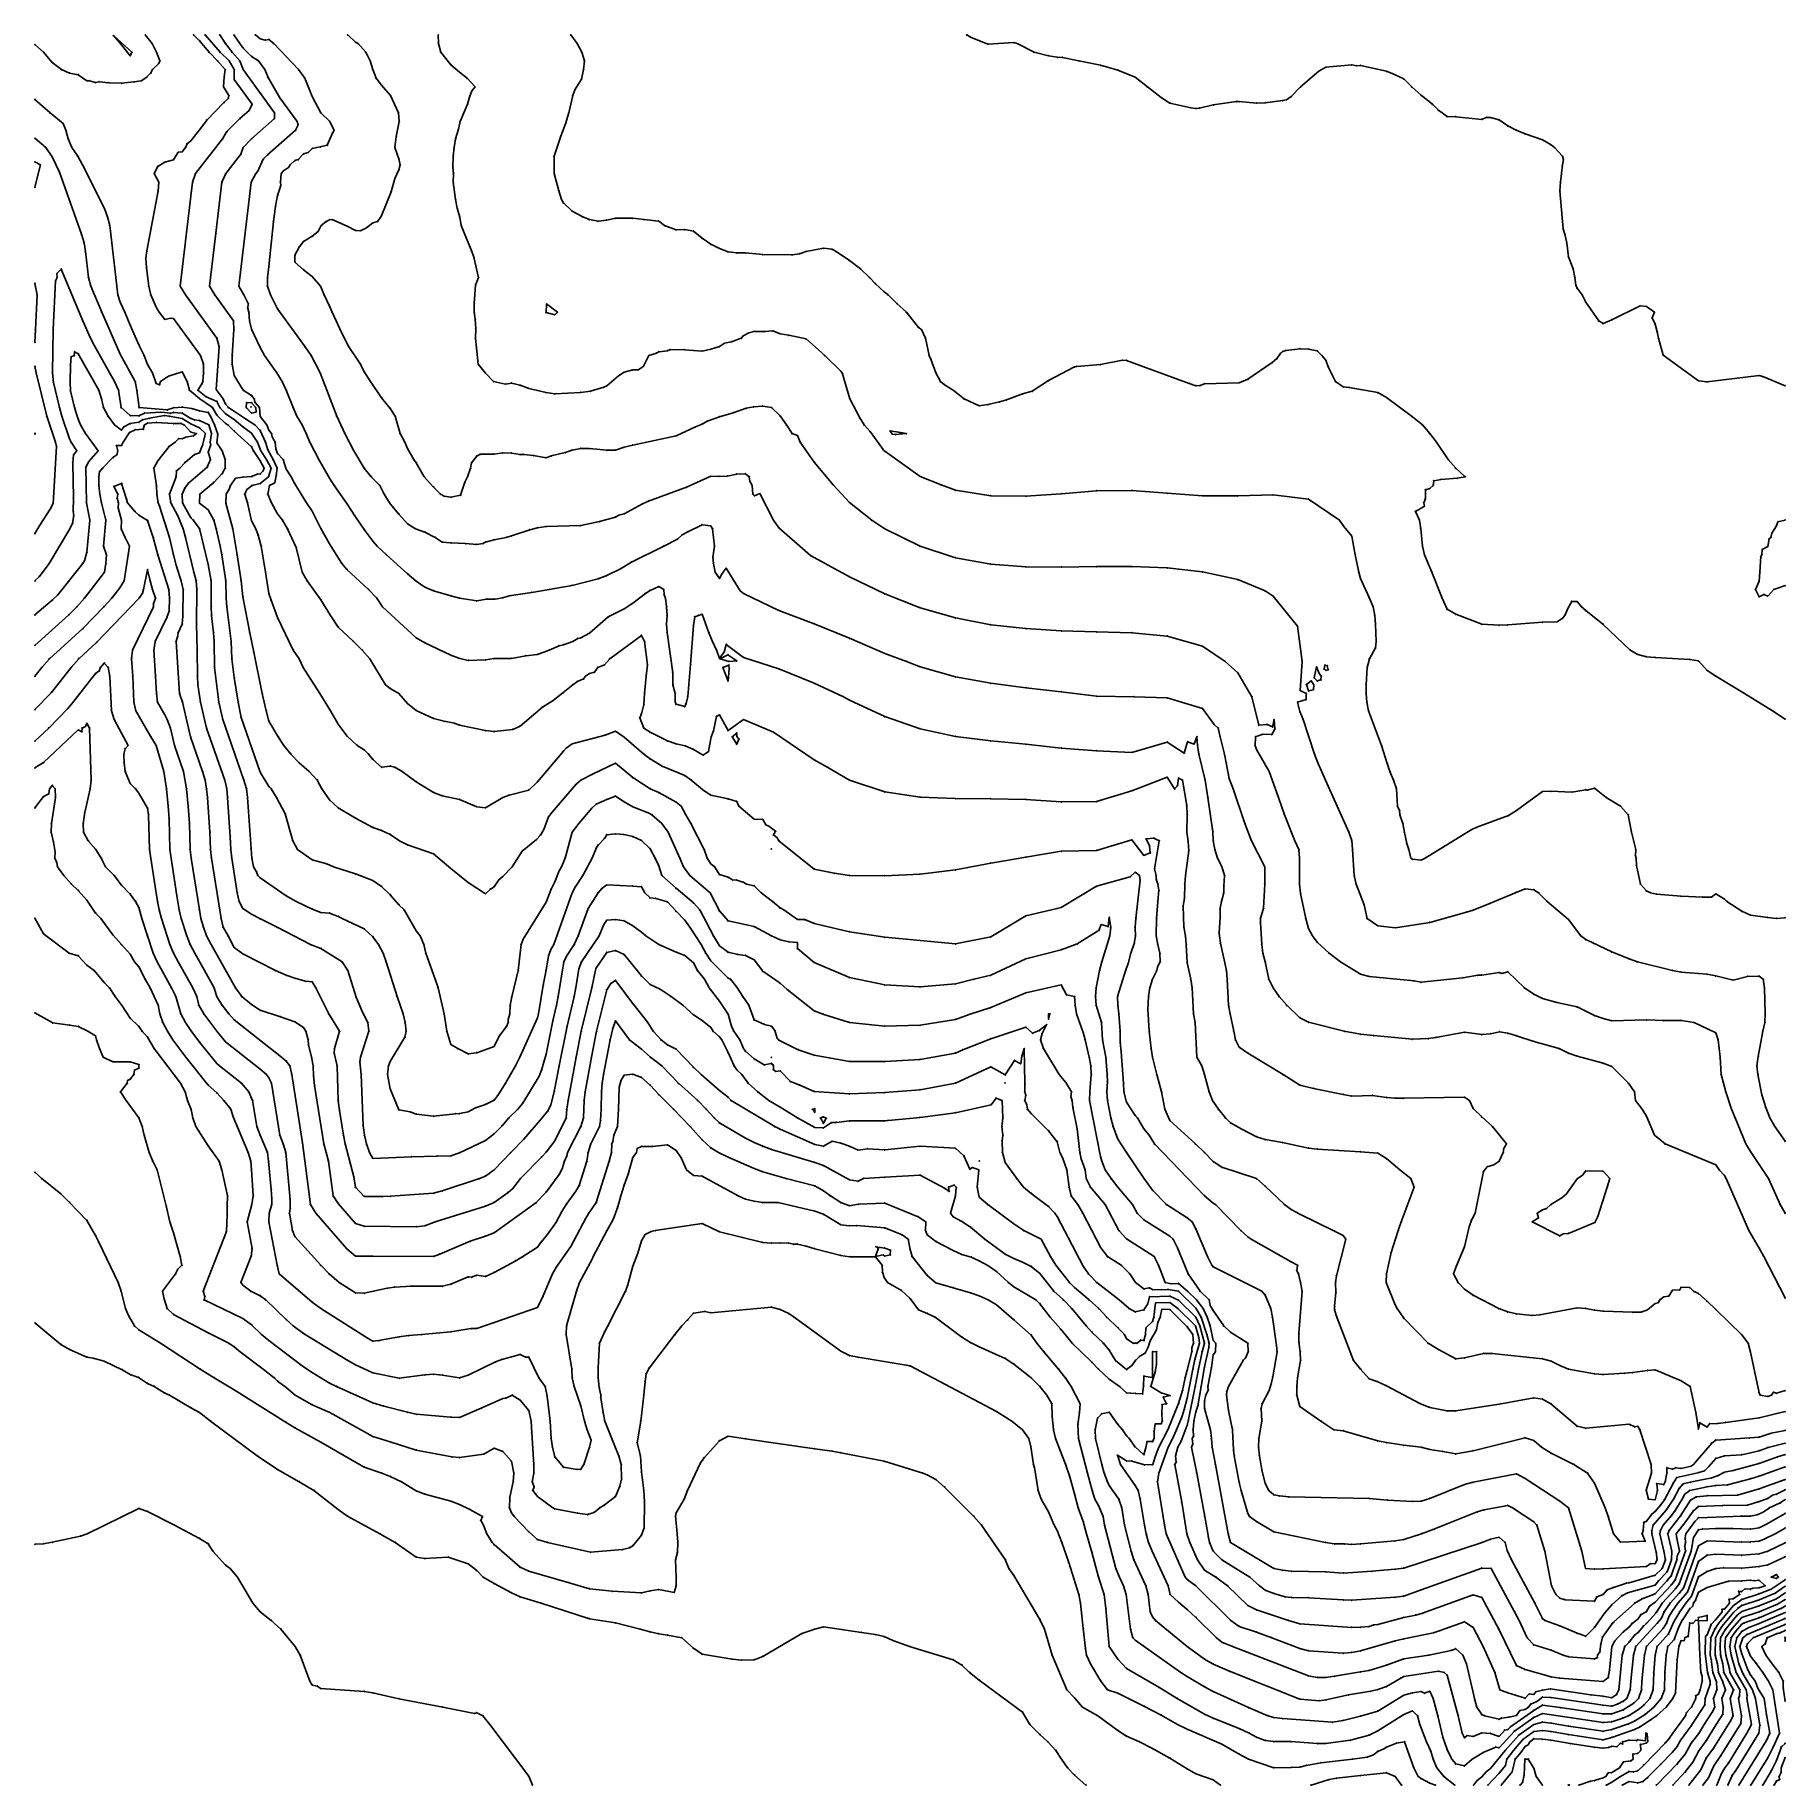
# Model space of a CAD drawing. Extents: x 4990 to 7010, y 3990 to 6010.
import ezdxf

# ---------------------------------------------------------------- set-up
doc = ezdxf.new("R2010")
doc.units = 0
doc.header["$MEASUREMENT"] = 0

msp = doc.modelspace()

# ---------------------------------------------------------------- linework, layer by layer
at = {"color": 7}
for points in [[(4990, 5999, 175), (5000, 5990.15, 175), (5010, 5978.297, 175), (5020.427, 5970, 175), (5030, 5965.956, 175), (5040, 5964.083, 175), (5050, 5957.18, 175), (5052.748, 5957.252, 175), (5060, 5955.134, 175), (5063.975, 5956.025, 175), (5075.055, 5954.945, 175), (5090, 5954.39, 175), (5104.218, 5955.782, 175), (5112.798, 5957.202, 175), (5118.713, 5961.287, 175), (5123.751, 5966.249, 175), (5125.48, 5970, 175), (5132.893, 5977.107, 175), (5134.245, 5980, 175), (5130.271, 5990, 175), (5125.18, 6000, 175), (5117.313, 6010, 175)], [(5080.602, 6009.398, 185), (5090, 5998.6, 185), (5100, 5986.111, 185), (5101.938, 5990, 185), (5080.602, 6009.398, 185)], [(7010, 4399.309, 175), (6994.03, 4395.97, 175), (6980, 4391.687, 175), (6969.309, 4390.691, 175), (6930, 4388.163, 175), (6925.354, 4384.646, 175), (6904.54, 4360, 175), (6901.802, 4358.198, 175), (6890, 4355.344, 175), (6883.801, 4356.199, 175), (6880, 4354.625, 175), (6873.718, 4356.282, 175), (6873.632, 4350, 175), (6871.683, 4340, 175), (6870, 4336.732, 175), (6862.04, 4337.96, 175), (6862.674, 4330, 175), (6860, 4319.237, 175), (6852.385, 4320, 175), (6849.758, 4330.242, 175), (6855.831, 4350, 175), (6855.448, 4360, 175), (6842.625, 4400, 175), (6840, 4404.161, 175), (6836.623, 4403.377, 175), (6830, 4406.483, 175), (6780, 4401.706, 175), (6770, 4404.095, 175), (6739.796, 4430, 175), (6730, 4435.376, 175), (6720, 4436.882, 175), (6682.298, 4430, 175), (6630, 4421.727, 175), (6620, 4421.886, 175), (6600, 4425.875, 175), (6589.127, 4430, 175), (6550, 4450.877, 175), (6540, 4455.375, 175), (6530, 4458.96, 175), (6520.094, 4470, 175), (6511.823, 4480, 175), (6492.754, 4530, 175), (6490, 4538.616, 175), (6490, 4542.604, 175), (6491.657, 4558.343, 175), (6491.231, 4570, 175), (6492.146, 4577.854, 175), (6502.902, 4620, 175), (6500, 4624.094, 175), (6490, 4629.386, 175), (6450, 4648.743, 175), (6440, 4654.128, 175), (6432.265, 4660, 175), (6410, 4681.1, 175), (6399.817, 4690, 175), (6360, 4703.123, 175), (6350, 4709.586, 175), (6339.938, 4720, 175), (6329.417, 4730, 175), (6300, 4756.872, 175), (6294.229, 4770, 175), (6290.429, 4790, 175), (6284.802, 4810, 175), (6279.758, 4830.242, 175), (6278.262, 4840, 175), (6276.255, 4860, 175), (6274.467, 4885.533, 175), (6275.373, 4900, 175), (6276.826, 4910, 175), (6279.898, 4920, 175), (6284.724, 4930, 175), (6285.709, 4934.291, 175), (6288.777, 4940, 175), (6288.421, 4950, 175), (6285.92, 4960, 175), (6284.16, 4970, 175), (6284.567, 4990, 175), (6285.994, 5010, 175), (6287.295, 5022.705, 175), (6286.244, 5030, 175), (6284.302, 5035.698, 175), (6284.14, 5040, 175), (6282.382, 5047.618, 175), (6287.782, 5080, 175), (6281.644, 5082.93, 175), (6272.549, 5082.092, 175), (6276.612, 5073.967, 175), (6277.304, 5065.839, 175), (6269.991, 5063.049, 175), (6256.123, 5080.901, 175), (6215.374, 5068.804, 175), (6174.626, 5067.849, 175), (6133.877, 5061.164, 175), (6093.129, 5054.16, 175), (6052.381, 5046.201, 175), (6011.633, 5041.426, 175), (5970.884, 5039.516, 175), (5930.136, 5039.834, 175), (5912.627, 5042.381, 175), (5889.388, 5047.156, 175), (5848.64, 5079.946, 175), (5846.729, 5083.129, 175), (5842.271, 5086.71, 175), (5844.856, 5090.97, 175), (5837.114, 5096.595, 175), (5833.465, 5098.355, 175), (5830, 5104.492, 175), (5820, 5104.941, 175), (5802.522, 5120, 175), (5800, 5125.304, 175), (5790, 5128.226, 175), (5770, 5132.698, 175), (5762.477, 5137.523, 175), (5747.408, 5150, 175), (5740, 5155.104, 175), (5714.067, 5165.933, 175), (5700, 5174.305, 175), (5692.814, 5180, 175), (5670, 5199.53, 175), (5660, 5206.381, 175), (5648.117, 5201.883, 175), (5610, 5191.799, 175), (5603.194, 5186.806, 175), (5600, 5183.481, 175), (5570, 5147.901, 175), (5560, 5138.353, 175), (5537.29, 5132.71, 175), (5530, 5129.757, 175), (5510, 5117.938, 175), (5500, 5119.104, 175), (5480, 5127.551, 175), (5460, 5131.8, 175), (5450, 5135.734, 175), (5430, 5148.033, 175), (5413.65, 5160, 175), (5405.241, 5164.759, 175), (5400, 5166.099, 175), (5390, 5164.859, 175), (5380, 5173.823, 175), (5374.99, 5180, 175), (5370, 5184.738, 175), (5362.018, 5190, 175), (5350, 5200.993, 175), (5340, 5214.341, 175), (5331.031, 5230, 175), (5318.748, 5250, 175), (5299.444, 5280, 175), (5294.904, 5290, 175), (5288.1, 5300, 175), (5270, 5337.591, 175), (5262.53, 5357.47, 175), (5260, 5365.303, 175), (5256.076, 5390, 175), (5251.064, 5420, 175), (5247.501, 5432.499, 175), (5244.752, 5440, 175), (5240, 5449.163, 175), (5235.314, 5470, 175), (5232.154, 5480, 175), (5234.543, 5485.457, 175), (5240.656, 5490, 175), (5250, 5492.264, 175), (5259.619, 5500, 175), (5262.646, 5510, 175), (5257.149, 5520, 175), (5250.784, 5530, 175), (5246.686, 5540, 175), (5240, 5550.277, 175), (5230, 5557.832, 175), (5220, 5566.018, 175), (5210, 5572.792, 175), (5203.423, 5580, 175), (5200, 5587.027, 175), (5187.593, 5592.407, 175), (5178.086, 5600, 175), (5182.665, 5607.335, 175), (5183.897, 5610, 175), (5184.567, 5620, 175), (5184.467, 5630, 175), (5180.901, 5640, 175), (5150, 5682.633, 175), (5146.875, 5683.125, 175), (5140, 5681.657, 175), (5133.37, 5690, 175), (5130, 5695.794, 175), (5123.542, 5710, 175), (5121.378, 5720, 175), (5118.794, 5741.206, 175), (5117.744, 5752.256, 175), (5119.189, 5760.811, 175), (5132.157, 5830, 175), (5132.78, 5840, 175), (5127.667, 5850, 175), (5131.712, 5858.288, 175), (5140, 5863.328, 175), (5150, 5865.926, 175), (5155.305, 5874.695, 175), (5160, 5875.181, 175), (5163.771, 5880, 175), (5165.469, 5884.531, 175), (5170, 5887.96, 175), (5184.065, 5905.935, 175), (5188.182, 5911.818, 175), (5208.015, 5931.985, 175), (5213.151, 5936.849, 175), (5213.754, 5940, 175), (5207.654, 5950, 175), (5208.361, 5961.639, 175), (5209.53, 5970, 175), (5200.76, 5980, 175), (5190.994, 5990, 175), (5180, 6003.413, 175), (5173.019, 6010, 175)], [(7010, 4421.048, 185), (6980, 4413.709, 185), (6941.526, 4408.474, 185), (6932.576, 4407.424, 185), (6923.014, 4406.986, 185), (6920, 4403.103, 185), (6911.851, 4408.149, 185), (6910, 4401.049, 185), (6907.212, 4420, 185), (6900.391, 4450, 185), (6890, 4456.705, 185), (6860, 4469.152, 185), (6851.457, 4468.543, 185), (6834.016, 4465.984, 185), (6824.807, 4465.193, 185), (6800, 4463.819, 185), (6790, 4464.634, 185), (6759.961, 4470.039, 185), (6750, 4474.306, 185), (6740, 4479.411, 185), (6730, 4482.102, 185), (6671.886, 4488.114, 185), (6661.853, 4488.147, 185), (6640, 4482.92, 185), (6630, 4481.774, 185), (6610, 4492.699, 185), (6598.066, 4500, 185), (6570, 4528.699, 185), (6562.149, 4540, 185), (6560, 4544.309, 185), (6549.811, 4570, 185), (6550.016, 4580, 185), (6555.29, 4604.71, 185), (6563.538, 4630, 185), (6567.052, 4640, 185), (6581.935, 4680, 185), (6578.244, 4690, 185), (6565.541, 4700, 185), (6550, 4713.038, 185), (6540, 4719.365, 185), (6520, 4721.042, 185), (6470, 4724.116, 185), (6460, 4725.256, 185), (6430, 4731.466, 185), (6410, 4735.067, 185), (6400, 4738.23, 185), (6383.139, 4746.861, 185), (6370, 4754.226, 185), (6364.085, 4760, 185), (6355.927, 4770, 185), (6349.306, 4780, 185), (6345.218, 4790, 185), (6339.754, 4810.246, 185), (6336.729, 4820, 185), (6331.117, 4830, 185), (6329.091, 4870, 185), (6327.238, 4880, 185), (6325.609, 4910, 185), (6324.14, 4920, 185), (6320, 4939.13, 185), (6318.952, 4960, 185), (6317.965, 4970, 185), (6316.094, 4980, 185), (6315.271, 5004.729, 185), (6316.67, 5013.33, 185), (6317.205, 5030, 185), (6318.089, 5040, 185), (6321.718, 5068.282, 185), (6320.979, 5079.021, 185), (6319.483, 5090, 185), (6320.102, 5109.898, 185), (6319.37, 5120.63, 185), (6314.476, 5150, 185), (6310.11, 5152.193, 185), (6308.657, 5143.508, 185), (6305.403, 5139.86, 185), (6296.871, 5153.166, 185), (6256.123, 5137.566, 185), (6215.374, 5125.151, 185), (6174.626, 5124.833, 185), (6133.877, 5127.698, 185), (6093.129, 5128.334, 185), (6052.381, 5128.653, 185), (6011.633, 5130.245, 185), (5970.884, 5136.293, 185), (5930.136, 5149.982, 185), (5905.305, 5164.626, 185), (5889.388, 5173.221, 185), (5842.273, 5205.374, 185), (5807.892, 5219.7, 185), (5790, 5207.083, 185), (5780, 5225.102, 185), (5776.563, 5223.437, 185), (5773.313, 5206.687, 185), (5770.678, 5200, 185), (5767.232, 5182.768, 185), (5761.145, 5178.855, 185), (5750, 5185.307, 185), (5740.655, 5189.345, 185), (5730, 5191.742, 185), (5720, 5195.172, 185), (5700, 5205.121, 185), (5692.682, 5210, 185), (5688.113, 5221.887, 185), (5690, 5226.456, 185), (5692.924, 5237.076, 185), (5693.701, 5250, 185), (5695.446, 5270, 185), (5696.93, 5283.07, 185), (5693.689, 5310, 185), (5690, 5316.946, 185), (5653.349, 5290, 185), (5647.195, 5282.805, 185), (5639.527, 5280, 185), (5635.661, 5274.339, 185), (5630, 5272.829, 185), (5625.465, 5270, 185), (5623.23, 5266.77, 185), (5616.119, 5263.881, 185), (5610.624, 5260, 185), (5599.448, 5250.552, 185), (5588.15, 5241.85, 185), (5575.752, 5234.248, 185), (5550, 5212.242, 185), (5541.5, 5208.5, 185), (5520, 5205.993, 185), (5510, 5207.028, 185), (5480, 5213.472, 185), (5474.347, 5215.653, 185), (5462.134, 5217.866, 185), (5450, 5221.231, 185), (5430, 5230.362, 185), (5420, 5238.261, 185), (5409.875, 5250, 185), (5400, 5255.835, 185), (5394.459, 5260, 185), (5376.461, 5290, 185), (5367.802, 5300, 185), (5357.624, 5310, 185), (5340, 5326.646, 185), (5330.907, 5340, 185), (5320, 5358.058, 185), (5304.249, 5380, 185), (5298.519, 5390, 185), (5291.463, 5418.537, 185), (5281.555, 5440, 185), (5275.761, 5450, 185), (5270, 5457.184, 185), (5262.982, 5470, 185), (5258.676, 5480, 185), (5260.827, 5490, 185), (5266.748, 5493.252, 185), (5268.484, 5501.516, 185), (5269.513, 5510, 185), (5264.819, 5520, 185), (5258.804, 5531.196, 185), (5256.017, 5540, 185), (5250, 5553.625, 185), (5243.922, 5560, 185), (5233.159, 5566.841, 185), (5213.345, 5580, 185), (5210, 5583.883, 185), (5207.023, 5590, 185), (5199.162, 5600.838, 185), (5202.456, 5650, 185), (5200, 5660.08, 185), (5163.816, 5710, 185), (5157.747, 5720, 185), (5171.98, 5840, 185), (5175.207, 5850, 185), (5206.506, 5890, 185), (5211.574, 5898.426, 185), (5226.489, 5913.511, 185), (5237.118, 5922.882, 185), (5240.647, 5930, 185), (5220, 5958.519, 185), (5219.972, 5970, 185), (5214.155, 5980, 185), (5203.671, 5990, 185), (5186.372, 6010, 185)], [(7010, 4445.19, 195), (7000, 4442.186, 195), (6996.718, 4443.282, 195), (6994.339, 4440, 195), (6990, 4438.62, 195), (6981.26, 4440, 195), (6980, 4442.747, 195), (6970, 4489.649, 195), (6967.523, 4500, 195), (6960, 4509.813, 195), (6930, 4538.965, 195), (6920, 4548.412, 195), (6910, 4557.214, 195), (6904.494, 4560, 195), (6900, 4564.095, 195), (6890, 4564.641, 195), (6888.522, 4561.478, 195), (6880, 4561.029, 195), (6875.739, 4554.261, 195), (6870, 4553.361, 195), (6865.616, 4550, 195), (6863.416, 4546.584, 195), (6860, 4545.693, 195), (6851.447, 4538.553, 195), (6844.045, 4535.955, 195), (6834.332, 4535.668, 195), (6800, 4537.015, 195), (6790, 4538.279, 195), (6780, 4540.204, 195), (6770, 4540.723, 195), (6727.197, 4532.803, 195), (6718.033, 4531.967, 195), (6700, 4533.837, 195), (6690, 4536.063, 195), (6679.504, 4540, 195), (6650, 4555.346, 195), (6640, 4562.377, 195), (6632.595, 4570, 195), (6627.396, 4580, 195), (6630.681, 4589.319, 195), (6640, 4611.311, 195), (6645.566, 4634.434, 195), (6647.94, 4642.06, 195), (6652.361, 4650, 195), (6661.976, 4698.024, 195), (6666.31, 4703.69, 195), (6673.978, 4706.022, 195), (6680.065, 4710, 195), (6684.7, 4720, 195), (6685.416, 4724.584, 195), (6688.479, 4730, 195), (6672.316, 4750, 195), (6660, 4761.099, 195), (6650, 4770.974, 195), (6645.759, 4780, 195), (6640, 4783.906, 195), (6570, 4782.646, 195), (6560, 4782.851, 195), (6550, 4783.735, 195), (6533.966, 4786.034, 195), (6510, 4785.269, 195), (6500, 4787.124, 195), (6465.886, 4794.114, 195), (6450, 4797.978, 195), (6430.722, 4810, 195), (6390, 4834.867, 195), (6380, 4841.699, 195), (6375.589, 4850, 195), (6373.738, 4860, 195), (6369.373, 4880, 195), (6367.75, 4890, 195), (6366.259, 4920, 195), (6365.23, 4930, 195), (6358.39, 4961.61, 195), (6356.702, 4973.298, 195), (6358.022, 4991.978, 195), (6357.997, 5002.003, 195), (6359.483, 5010, 195), (6362.097, 5020, 195), (6362.316, 5027.684, 195), (6363.199, 5040, 195), (6359.798, 5050.202, 195), (6354.773, 5060, 195), (6351.927, 5070, 195), (6350.109, 5080, 195), (6349.693, 5090.307, 195), (6343.943, 5130, 195), (6340.558, 5150, 195), (6333.436, 5180, 195), (6331.979, 5190, 195), (6331.152, 5200, 195), (6327.87, 5191.512, 195), (6320.368, 5194.299, 195), (6316.546, 5181.155, 195), (6296.871, 5193.914, 195), (6256.123, 5181.816, 195), (6215.374, 5183.727, 195), (6174.626, 5186.91, 195), (6133.877, 5191.367, 195), (6093.129, 5195.187, 195), (6052.381, 5200.281, 195), (6011.633, 5209.194, 195), (5970.884, 5223.202, 195), (5930.136, 5242.302, 195), (5923.133, 5246.123, 195), (5889.388, 5261.721, 195), (5848.64, 5278.275, 195), (5807.892, 5291.646, 195), (5787.84, 5306.528, 195), (5785.407, 5297.763, 195), (5780, 5290.866, 195), (5776.743, 5300, 195), (5771.956, 5310, 195), (5767.81, 5320, 195), (5760, 5341.437, 195), (5755.76, 5340, 195), (5751.456, 5338.544, 195), (5750, 5328.35, 195), (5746.8, 5283.2, 195), (5743.382, 5246.618, 195), (5741.563, 5238.437, 195), (5740, 5234.75, 195), (5730, 5237.429, 195), (5728.954, 5240, 195), (5729.072, 5250, 195), (5726.411, 5260, 195), (5726.198, 5273.802, 195), (5719.651, 5320.349, 195), (5718.834, 5330, 195), (5719.569, 5340, 195), (5719.069, 5350, 195), (5717.746, 5360, 195), (5716.079, 5363.921, 195), (5715.685, 5370, 195), (5710, 5373.399, 195), (5700, 5368.805, 195), (5694.623, 5365.377, 195), (5680, 5353.982, 195), (5670, 5347.604, 195), (5651.634, 5338.366, 195), (5630, 5319.409, 195), (5620, 5314.093, 195), (5616.564, 5313.436, 195), (5610.852, 5310, 195), (5600, 5306.083, 195), (5594.887, 5305.113, 195), (5583.652, 5300, 195), (5570, 5294.989, 195), (5556.554, 5293.446, 195), (5540, 5290.374, 195), (5519.888, 5290.112, 195), (5510, 5288.599, 195), (5490, 5288.01, 195), (5479.371, 5290.629, 195), (5470, 5294.003, 195), (5440, 5308.523, 195), (5430, 5314.082, 195), (5390.996, 5350, 195), (5384.475, 5360, 195), (5375.137, 5370, 195), (5350, 5393.167, 195), (5344.359, 5400, 195), (5330, 5422.57, 195), (5320, 5440.413, 195), (5310, 5460.254, 195), (5303.287, 5470, 195), (5290, 5492.038, 195), (5285.628, 5500, 195), (5280, 5508.701, 195), (5276.512, 5520, 195), (5270, 5526.913, 195), (5268.002, 5531.998, 195), (5267.247, 5540, 195), (5263.878, 5546.122, 195), (5263.145, 5550, 195), (5260, 5553.743, 195), (5257.499, 5560, 195), (5250, 5569.712, 195), (5249.113, 5580, 195), (5243.752, 5586.248, 195), (5243.056, 5590, 195), (5240, 5594.045, 195), (5230.461, 5600, 195), (5220, 5617.129, 195), (5217.464, 5630, 195), (5217.664, 5640, 195), (5219.597, 5670, 195), (5219.213, 5680, 195), (5197.469, 5710, 195), (5191.547, 5720, 195), (5198.835, 5781.165, 195), (5205.675, 5840, 195), (5210.117, 5850, 195), (5227.625, 5872.375, 195), (5230.259, 5880, 195), (5240, 5890.149, 195), (5266.408, 5913.592, 195), (5266.495, 5920, 195), (5230.341, 5970, 195), (5226.413, 5980, 195), (5217.499, 5990, 195), (5209.707, 6000, 195), (5203.187, 6010, 195)], [(7010, 4552.223, 205), (6985.685, 4600, 205), (6980.313, 4609.687, 205), (6968.294, 4630, 205), (6942.044, 4690, 205), (6940, 4693.701, 205), (6934.187, 4700, 205), (6930, 4705.852, 205), (6871.536, 4730, 205), (6859.478, 4740, 205), (6850, 4761.901, 205), (6845.153, 4770, 205), (6837.529, 4780, 205), (6836.456, 4790, 205), (6829.254, 4800, 205), (6810, 4819.421, 205), (6800, 4823.049, 205), (6770, 4831.379, 205), (6760, 4834.744, 205), (6749.279, 4840, 205), (6720, 4848.344, 205), (6700, 4854.887, 205), (6690, 4857.758, 205), (6680.472, 4859.528, 205), (6670, 4857.071, 205), (6660, 4856.27, 205), (6640, 4858.888, 205), (6607.093, 4852.907, 205), (6598.457, 4851.543, 205), (6580, 4850.827, 205), (6535.035, 4854.965, 205), (6520, 4856.522, 205), (6501.248, 4860, 205), (6460, 4870.507, 205), (6450, 4875.673, 205), (6434.972, 4890, 205), (6426.109, 4900, 205), (6419.25, 4910, 205), (6414.18, 4920, 205), (6409.966, 4940.034, 205), (6407.428, 4950, 205), (6406.025, 4960, 205), (6404.478, 4985.522, 205), (6404.542, 4990, 205), (6408.064, 5001.936, 205), (6409.449, 5030, 205), (6409.483, 5050, 205), (6394.091, 5080, 205), (6386.513, 5100, 205), (6372.967, 5140, 205), (6368.244, 5151.756, 205), (6365.036, 5170, 205), (6362.916, 5180, 205), (6357.973, 5200, 205), (6355.83, 5210, 205), (6350.954, 5214.254, 205), (6337.619, 5232.752, 205), (6296.871, 5244.849, 205), (6258.669, 5246.123, 205), (6215.374, 5246.759, 205), (6174.626, 5251.853, 205), (6133.877, 5256.628, 205), (6093.129, 5261.721, 205), (6052.381, 5269.043, 205), (6011.633, 5280.822, 205), (5996.034, 5286.871, 205), (5970.884, 5296.103, 205), (5930.136, 5313.612, 205), (5889.388, 5330.484, 205), (5848.64, 5345.765, 205), (5807.892, 5365.502, 205), (5804.071, 5368.367, 205), (5787.806, 5394.393, 205), (5783.23, 5388.354, 205), (5780, 5382.677, 205), (5774.937, 5390, 205), (5773.103, 5400, 205), (5772.569, 5407.431, 205), (5774.195, 5420, 205), (5772.131, 5440, 205), (5770, 5443.352, 205), (5760, 5444.629, 205), (5743.379, 5436.621, 205), (5736.968, 5433.032, 205), (5731.773, 5428.227, 205), (5715.771, 5420, 205), (5678.484, 5401.516, 205), (5666.022, 5393.978, 205), (5650, 5385.946, 205), (5640, 5382.451, 205), (5610, 5374.715, 205), (5563.474, 5366.526, 205), (5537.33, 5362.67, 205), (5530, 5360.517, 205), (5521.135, 5358.865, 205), (5511.164, 5358.836, 205), (5500, 5356.837, 205), (5480.019, 5359.981, 205), (5470, 5362.583, 205), (5450, 5368.477, 205), (5440, 5372.731, 205), (5430, 5379.472, 205), (5420, 5388.174, 205), (5395.655, 5410, 205), (5384.858, 5420, 205), (5380, 5425.728, 205), (5370, 5439.385, 205), (5360, 5453.731, 205), (5350, 5469.091, 205), (5335.334, 5490, 205), (5330, 5498.417, 205), (5317.528, 5520, 205), (5307.195, 5540, 205), (5303.066, 5550, 205), (5298.228, 5560, 205), (5292.306, 5570, 205), (5287.902, 5580, 205), (5280, 5600.038, 205), (5275.468, 5610, 205), (5269.2, 5620, 205), (5255.002, 5640, 205), (5250, 5649.137, 205), (5240, 5670.397, 205), (5237.783, 5680, 205), (5236.892, 5690, 205), (5235.596, 5694.404, 205), (5236.183, 5700, 205), (5231.122, 5710, 205), (5225.348, 5720, 205), (5238.208, 5830, 205), (5239.539, 5840, 205), (5245.027, 5850, 205), (5247.21, 5852.79, 205), (5253.398, 5866.602, 205), (5258.436, 5871.564, 205), (5290.801, 5900, 205), (5293.612, 5906.388, 205), (5292.433, 5910, 205), (5272.585, 5937.415, 205), (5259.066, 5960.934, 205), (5255.381, 5970, 205), (5247.803, 5980, 205), (5240, 5985.24, 205), (5230, 5995.324, 205), (5219.548, 6010, 205)], [(7010, 4649.902, 215), (7004.31, 4660, 215), (6991.08, 4690, 215), (6970, 4721.26, 215), (6964.893, 4730, 215), (6952.314, 4760, 215), (6948.405, 4770, 215), (6941.682, 4790, 215), (6936.216, 4810, 215), (6935.058, 4830, 215), (6932.755, 4850, 215), (6930, 4858.222, 215), (6905.074, 4870, 215), (6890, 4872.512, 215), (6870, 4872.286, 215), (6850, 4873.055, 215), (6810, 4872.25, 215), (6800, 4874.854, 215), (6790, 4878.196, 215), (6770, 4888.056, 215), (6746.714, 4893.286, 215), (6730, 4897.915, 215), (6720, 4902.842, 215), (6709.166, 4910, 215), (6690, 4928.671, 215), (6683.237, 4926.763, 215), (6680, 4927.809, 215), (6660, 4924.941, 215), (6655.404, 4924.596, 215), (6638.272, 4921.728, 215), (6590, 4916.685, 215), (6581.945, 4918.055, 215), (6530, 4923.356, 215), (6520, 4926.048, 215), (6496.946, 4940, 215), (6483.703, 4950, 215), (6470, 4962.829, 215), (6464.77, 4970, 215), (6460, 4978.603, 215), (6456.77, 4990, 215), (6450.78, 5019.22, 215), (6449.43, 5030, 215), (6449.53, 5060, 215), (6448.841, 5070, 215), (6444.093, 5080, 215), (6432.234, 5110, 215), (6425.313, 5130, 215), (6414.47, 5160, 215), (6400, 5185.208, 215), (6398.286, 5190, 215), (6398.902, 5200, 215), (6407.151, 5202.849, 215), (6417.565, 5202.435, 215), (6421.178, 5208.822, 215), (6420.183, 5219.817, 215), (6418.614, 5211.333, 215), (6412.229, 5214.201, 215), (6402.547, 5213.323, 215), (6394.603, 5246.123, 215), (6378.367, 5273.818, 215), (6363.723, 5286.871, 215), (6337.619, 5304.38, 215), (6296.871, 5316.159, 215), (6256.123, 5319.979, 215), (6215.374, 5320.934, 215), (6174.626, 5322.207, 215), (6133.877, 5324.754, 215), (6093.129, 5329.211, 215), (6052.381, 5337.169, 215), (6011.633, 5348.948, 215), (5970.884, 5364.865, 215), (5930.136, 5384.603, 215), (5885.25, 5409.116, 215), (5848.64, 5441.269, 215), (5842.591, 5449.864, 215), (5826.474, 5480.655, 215), (5820.442, 5478.161, 215), (5818.45, 5480, 215), (5817.635, 5490, 215), (5815.184, 5494.816, 215), (5814.48, 5500, 215), (5810, 5503.503, 215), (5800, 5503.103, 215), (5789.086, 5500.914, 215), (5779.515, 5500.485, 215), (5770, 5500.685, 215), (5742.08, 5487.92, 215), (5698.075, 5471.925, 215), (5691.223, 5468.777, 215), (5670, 5457.216, 215), (5664.096, 5455.904, 215), (5660, 5453.443, 215), (5641.628, 5448.372, 215), (5620, 5443.697, 215), (5580, 5442.648, 215), (5570, 5441.292, 215), (5561.072, 5438.928, 215), (5540, 5431.705, 215), (5534.028, 5430, 215), (5520, 5427.439, 215), (5510, 5424.619, 215), (5507.01, 5422.99, 215), (5500, 5421.905, 215), (5486.965, 5423.035, 215), (5470, 5423.625, 215), (5460, 5424.734, 215), (5451.928, 5430, 215), (5440, 5436.142, 215), (5429.168, 5440, 215), (5420, 5445.834, 215), (5410, 5456.949, 215), (5400, 5468.831, 215), (5393.051, 5480, 215), (5387.892, 5490, 215), (5378.178, 5500, 215), (5370, 5510.173, 215), (5358.039, 5530, 215), (5347.607, 5550, 215), (5338.368, 5570, 215), (5319.256, 5620, 215), (5308.766, 5640, 215), (5301.841, 5650, 215), (5270, 5693.944, 215), (5261.865, 5710, 215), (5258.368, 5720, 215), (5258.495, 5730, 215), (5260, 5742.766, 215), (5265.246, 5794.754, 215), (5267.747, 5812.253, 215), (5270, 5824.615, 215), (5273.582, 5836.418, 215), (5273.245, 5840, 215), (5274.248, 5850, 215), (5276.811, 5853.189, 215), (5282.783, 5857.217, 215), (5284.37, 5860, 215), (5290, 5865.036, 215), (5293.791, 5866.209, 215), (5300, 5872.759, 215), (5305.503, 5874.497, 215), (5310, 5879.162, 215), (5319.272, 5880.728, 215), (5327.266, 5882.734, 215), (5333.308, 5896.692, 215), (5335.318, 5900, 215), (5330, 5910.395, 215), (5320, 5920.07, 215), (5310, 5938.864, 215), (5301.41, 5960, 215), (5294.162, 5970, 215), (5265.597, 6000, 215), (5260, 6004.993, 215), (5255.829, 6004.171, 215), (5250, 6005.595, 215), (5244.459, 6010, 215)], [(7010, 4733.034, 225), (6998.42, 4750, 225), (6992.531, 4760, 225), (6987.854, 4772.146, 225), (6983.398, 4786.602, 225), (6978.831, 4810, 225), (6977.597, 4820, 225), (6979.215, 4830.785, 225), (6984.336, 4860, 225), (6986.823, 4870, 225), (6987.179, 4880, 225), (6986.319, 4910, 225), (6984.862, 4920, 225), (6980, 4923.75, 225), (6966.654, 4923.346, 225), (6950, 4919.157, 225), (6930, 4923.876, 225), (6920, 4925.894, 225), (6890, 4928.247, 225), (6880, 4930.2, 225), (6839.573, 4940, 225), (6830, 4943.516, 225), (6810, 4951.587, 225), (6780, 4965.766, 225), (6774.345, 4970, 225), (6760, 4989.04, 225), (6735.312, 5010, 225), (6725.514, 5020, 225), (6720, 5023.463, 225), (6710, 5024.362, 225), (6699.665, 5020.335, 225), (6670, 5007.831, 225), (6650.083, 4999.917, 225), (6642.399, 4997.601, 225), (6600, 4985.701, 225), (6560.485, 4979.515, 225), (6540, 4981.858, 225), (6527.552, 4990, 225), (6524.136, 5005.864, 225), (6514.827, 5030, 225), (6512.716, 5040, 225), (6510.777, 5070, 225), (6509.903, 5080.097, 225), (6506.699, 5090, 225), (6479.53, 5150, 225), (6470.865, 5170, 225), (6467.047, 5180, 225), (6453.818, 5220, 225), (6450, 5229.027, 225), (6447.369, 5240, 225), (6457.196, 5242.804, 225), (6457.399, 5250, 225), (6450.441, 5253.253, 225), (6452.542, 5286.871, 225), (6447.448, 5327.619, 225), (6419.116, 5362.319, 225), (6409.883, 5368.367, 225), (6378.367, 5381.419, 225), (6337.619, 5390.333, 225), (6296.871, 5394.79, 225), (6256.123, 5396.382, 225), (6215.374, 5396.382, 225), (6174.626, 5395.745, 225), (6133.877, 5396.063, 225), (6093.129, 5399.247, 225), (6052.381, 5406.569, 225), (6011.633, 5419.939, 225), (5970.884, 5439.995, 225), (5955.922, 5449.864, 225), (5930.136, 5470.556, 225), (5911.354, 5490.612, 225), (5889.388, 5517.035, 225), (5873.149, 5540.063, 225), (5870, 5547.664, 225), (5863.808, 5550, 225), (5857.316, 5560, 225), (5850, 5570.222, 225), (5840.142, 5580, 225), (5830, 5581.64, 225), (5819.218, 5580.782, 225), (5810.913, 5579.087, 225), (5795.959, 5574.041, 225), (5780, 5569.437, 225), (5765.813, 5564.188, 225), (5760, 5560.89, 225), (5752.318, 5557.682, 225), (5730, 5547.192, 225), (5680, 5536.705, 225), (5670, 5534.15, 225), (5660, 5530.82, 225), (5650, 5530.653, 225), (5630, 5532.595, 225), (5620, 5532.718, 225), (5610, 5530.91, 225), (5602.094, 5527.906, 225), (5585.808, 5524.192, 225), (5580, 5522.078, 225), (5565.511, 5524.489, 225), (5554.206, 5525.794, 225), (5550, 5525.585, 225), (5540, 5527.406, 225), (5530, 5527.543, 225), (5520, 5526.188, 225), (5503.879, 5526.121, 225), (5500, 5523.973, 225), (5493.933, 5516.067, 225), (5492.719, 5510, 225), (5489.234, 5500, 225), (5486.254, 5493.746, 225), (5481.323, 5478.677, 225), (5470, 5476.484, 225), (5462.445, 5477.555, 225), (5458.023, 5480, 225), (5450, 5488.231, 225), (5439.289, 5500, 225), (5430, 5516.326, 225), (5427.244, 5520, 225), (5420, 5532.752, 225), (5416.852, 5540, 225), (5411.461, 5550, 225), (5405.841, 5570, 225), (5400, 5579.02, 225), (5390, 5591.198, 225), (5377.199, 5610, 225), (5370, 5621.269, 225), (5365.868, 5630, 225), (5352.277, 5650, 225), (5344.178, 5665.822, 225), (5332.893, 5690, 225), (5330, 5696.981, 225), (5323.629, 5710, 225), (5319.573, 5720, 225), (5310, 5731.1, 225), (5300, 5739.09, 225), (5290, 5747.962, 225), (5290, 5755.711, 225), (5294.788, 5765.212, 225), (5300, 5771.733, 225), (5310, 5777.685, 225), (5316.701, 5783.299, 225), (5320.479, 5790, 225), (5325.602, 5794.398, 225), (5330, 5796.731, 225), (5333.131, 5796.869, 225), (5350.981, 5789.019, 225), (5360, 5784.451, 225), (5365.878, 5784.122, 225), (5372.49, 5787.51, 225), (5380, 5793.098, 225), (5385.41, 5794.59, 225), (5389.513, 5800.487, 225), (5400.954, 5829.046, 225), (5405.487, 5844.513, 225), (5410, 5854.3, 225), (5411.506, 5860, 225), (5410, 5866.904, 225), (5405.418, 5880, 225), (5407.042, 5892.958, 225), (5410.467, 5910, 225), (5409.438, 5920, 225), (5400.407, 5940, 225), (5390, 5951.926, 225), (5383.766, 5960, 225), (5379.821, 5970, 225), (5376.908, 5980, 225), (5371.698, 5990, 225), (5363.022, 6000, 225), (5360, 6001.708, 225), (5350.912, 6010, 225)], [(5455.552, 6010, 235), (5455.704, 6000, 235), (5458.31, 5990, 235), (5470, 5975.58, 235), (5480, 5966.936, 235), (5488.831, 5960, 235), (5498.036, 5950, 235), (5494.407, 5945.593, 235), (5491.588, 5938.412, 235), (5489.333, 5930, 235), (5480.599, 5910, 235), (5478.772, 5901.228, 235), (5475.465, 5890, 235), (5473.69, 5880, 235), (5472.73, 5870, 235), (5472.474, 5857.526, 235), (5473.023, 5850, 235), (5472.808, 5840, 235), (5475.38, 5820, 235), (5477.322, 5810, 235), (5480.346, 5799.654, 235), (5481.969, 5790, 235), (5494.19, 5760, 235), (5496.561, 5753.439, 235), (5502.036, 5730, 235), (5498.631, 5721.369, 235), (5497.023, 5700, 235), (5496.93, 5690, 235), (5498.179, 5681.821, 235), (5498.741, 5671.259, 235), (5498.309, 5660, 235), (5501.63, 5630, 235), (5510, 5619.76, 235), (5519.346, 5610, 235), (5532.957, 5607.043, 235), (5540, 5608.132, 235), (5550, 5605.65, 235), (5560, 5602.092, 235), (5580, 5597.33, 235), (5590, 5595.642, 235), (5620, 5597.524, 235), (5631.164, 5598.836, 235), (5646.583, 5603.417, 235), (5650, 5604.966, 235), (5663.446, 5616.554, 235), (5670, 5620.656, 235), (5680, 5623.479, 235), (5686.431, 5623.569, 235), (5692.33, 5627.67, 235), (5698.684, 5640, 235), (5707.212, 5642.788, 235), (5710, 5644.433, 235), (5720, 5645.546, 235), (5723.199, 5646.801, 235), (5740, 5646.614, 235), (5760, 5645.152, 235), (5770, 5647.188, 235), (5780, 5650.41, 235), (5785.862, 5654.138, 235), (5794, 5656, 235), (5805.3, 5660, 235), (5807.436, 5662.564, 235), (5813.852, 5666.148, 235), (5820, 5667.867, 235), (5832.317, 5667.683, 235), (5841.665, 5668.335, 235), (5850, 5665.113, 235), (5860, 5663.376, 235), (5880, 5659.194, 235), (5901.639, 5640, 235), (5920, 5622.121, 235), (5921.659, 5620, 235), (5930.6, 5590, 235), (5942.06, 5567.94, 235), (5946.973, 5560, 235), (5953.961, 5552.248, 235), (5968.975, 5531.36, 235), (5970.884, 5529.45, 235), (6011.633, 5500.481, 235), (6035.827, 5490.612, 235), (6052.381, 5484.563, 235), (6093.129, 5478.197, 235), (6133.877, 5477.56, 235), (6174.626, 5480.425, 235), (6215.374, 5483.927, 235), (6256.123, 5484.245, 235), (6296.871, 5481.062, 235), (6337.619, 5478.197, 235), (6378.367, 5477.878, 235), (6419.116, 5479.152, 235), (6459.864, 5474.376, 235), (6495.837, 5449.864, 235), (6500.612, 5442.86, 235), (6510, 5431.67, 235), (6513.968, 5410, 235), (6517.998, 5390, 235), (6520, 5382.743, 235), (6530, 5360.899, 235), (6534.585, 5350, 235), (6536.4, 5340, 235), (6537.272, 5330, 235), (6538.212, 5310, 235), (6537.386, 5302.614, 235), (6530.241, 5290, 235), (6527.867, 5280, 235), (6526.401, 5260, 235), (6526.423, 5250, 235), (6527.321, 5240, 235), (6529.326, 5230, 235), (6544.259, 5190, 235), (6550.814, 5169.186, 235), (6554.033, 5160, 235), (6558.264, 5150, 235), (6561.525, 5140, 235), (6562.543, 5120, 235), (6565.088, 5114.912, 235), (6565.515, 5110, 235), (6568.948, 5100, 235), (6570.678, 5089.322, 235), (6573.381, 5076.619, 235), (6575.698, 5070, 235), (6578.181, 5060, 235), (6580, 5058.604, 235), (6590, 5057.691, 235), (6594.729, 5060, 235), (6647.609, 5092.391, 235), (6654.478, 5095.522, 235), (6690.972, 5109.028, 235), (6700, 5114.66, 235), (6730, 5136.767, 235), (6740, 5137.13, 235), (6763.949, 5136.051, 235), (6780, 5138.887, 235), (6781.513, 5138.487, 235), (6790, 5140.47, 235), (6803.715, 5130, 235), (6820.077, 5120, 235), (6828.995, 5110, 235), (6832.8, 5090, 235), (6837.699, 5070, 235), (6837.378, 5062.622, 235), (6838.18, 5060, 235), (6838.496, 5051.504, 235), (6843.052, 5030, 235), (6850, 5021.948, 235), (6854.603, 5020, 235), (6861.674, 5018.326, 235), (6890, 5015.888, 235), (6915.129, 5014.871, 235), (6925.078, 5014.922, 235), (6930, 5018.578, 235), (6940, 5012.635, 235), (6943.029, 5010, 235), (6960, 4998.527, 235), (6970, 4994.184, 235), (6990, 4991.395, 235), (7000, 4990.367, 235), (7010, 4990.966, 235)], [(7010, 5220.453, 245), (6995.496, 5230, 245), (6963.177, 5250, 245), (6930.015, 5270, 245), (6920, 5276.619, 245), (6910, 5287.575, 245), (6900, 5289.27, 245), (6860, 5291.57, 245), (6850, 5292.4, 245), (6840, 5294.931, 245), (6831.399, 5300, 245), (6799.908, 5330, 245), (6780, 5345.619, 245), (6775.174, 5350, 245), (6770, 5356.014, 245), (6763.756, 5356.244, 245), (6760.256, 5349.744, 245), (6755.961, 5340, 245), (6753.316, 5336.684, 245), (6747.181, 5332.819, 245), (6730, 5332.107, 245), (6690, 5329.107, 245), (6680, 5328.688, 245), (6660, 5329.929, 245), (6630, 5341.31, 245), (6620, 5347.221, 245), (6614.26, 5360, 245), (6602.38, 5390, 245), (6593.848, 5410, 245), (6591.443, 5420, 245), (6589.509, 5440, 245), (6588.062, 5450, 245), (6583.458, 5460, 245), (6593.736, 5466.264, 245), (6592.978, 5470, 245), (6594.902, 5475.098, 245), (6594.927, 5485.073, 245), (6600, 5486.363, 245), (6603.889, 5490, 245), (6604.528, 5495.472, 245), (6613.01, 5496.99, 245), (6631.583, 5498.417, 245), (6640.867, 5500, 245), (6630, 5509.948, 245), (6621.358, 5520, 245), (6607.544, 5540, 245), (6600, 5549.971, 245), (6591.402, 5560, 245), (6580, 5569.199, 245), (6550, 5591.763, 245), (6540, 5597.282, 245), (6506.832, 5603.168, 245), (6500, 5603.808, 245), (6491.128, 5610, 245), (6482.856, 5627.144, 245), (6480, 5634.544, 245), (6475.512, 5640, 245), (6470, 5645.338, 245), (6460, 5647.456, 245), (6450, 5647.764, 245), (6434.146, 5645.854, 245), (6430, 5644.661, 245), (6427.515, 5642.485, 245), (6423.581, 5636.419, 245), (6418.066, 5631.934, 245), (6390, 5612.658, 245), (6380, 5608.509, 245), (6340, 5607.439, 245), (6334.621, 5605.379, 245), (6330, 5605.171, 245), (6322.244, 5607.756, 245), (6250, 5634.305, 245), (6245.455, 5634.545, 245), (6220, 5629.541, 245), (6192.525, 5627.475, 245), (6190, 5626.952, 245), (6160, 5611.052, 245), (6141.166, 5598.834, 245), (6130, 5595.638, 245), (6111.22, 5588.78, 245), (6103.462, 5586.538, 245), (6090, 5583.418, 245), (6080, 5582.072, 245), (6062.505, 5590, 245), (6050, 5599.933, 245), (6040, 5606.195, 245), (6035.035, 5610, 245), (6030, 5620.081, 245), (6024.099, 5635.901, 245), (6022.093, 5640, 245), (6017.869, 5660, 245), (6013.185, 5670, 245), (6010, 5672.456, 245), (5995.809, 5690, 245), (5984.897, 5700, 245), (5974.775, 5710, 245), (5970, 5713.724, 245), (5960, 5722.81, 245), (5953.405, 5730, 245), (5942.93, 5740, 245), (5930, 5749.562, 245), (5914.718, 5760, 245), (5910, 5762.678, 245), (5900, 5763.823, 245), (5880, 5760.2, 245), (5872.594, 5757.406, 245), (5863.921, 5756.079, 245), (5830, 5756.488, 245), (5810, 5758.438, 245), (5800, 5758.469, 245), (5790, 5759.576, 245), (5780, 5763.654, 245), (5770, 5768.454, 245), (5760, 5775.465, 245), (5750, 5783.687, 245), (5740, 5785.303, 245), (5730, 5784.957, 245), (5716.696, 5790, 245), (5710, 5795.267, 245), (5693.143, 5796.857, 245), (5680, 5798.542, 245), (5660, 5798.4, 245), (5650, 5796.379, 245), (5640, 5795.031, 245), (5630, 5796.983, 245), (5622.245, 5800, 245), (5610, 5806.794, 245), (5600, 5816.192, 245), (5597.915, 5820, 245), (5594.771, 5830, 245), (5589.383, 5850, 245), (5589.22, 5870, 245), (5596.844, 5893.156, 245), (5602.363, 5907.637, 245), (5606.18, 5920, 245), (5610.65, 5940, 245), (5613.313, 5946.687, 245), (5620.917, 5959.083, 245), (5623.238, 5970, 245), (5624.239, 5980, 245), (5621.194, 5990, 245), (5615.825, 6000, 245), (5608.358, 6010, 245)], [(7010, 5605.073, 255), (6984.329, 5615.671, 255), (6980, 5616.874, 255), (6920, 5609.493, 255), (6910, 5610.896, 255), (6869.501, 5640.499, 255), (6863.941, 5660, 255), (6862.525, 5667.475, 255), (6860, 5676.195, 255), (6856.503, 5683.497, 255), (6859.282, 5690, 255), (6850, 5696.705, 255), (6842.799, 5697.201, 255), (6810, 5681.222, 255), (6800, 5676.897, 255), (6794.938, 5680, 255), (6780, 5701.517, 255), (6776.024, 5710, 255), (6770, 5717.587, 255), (6768.741, 5721.259, 255), (6767.49, 5730, 255), (6765.328, 5740, 255), (6760, 5753.946, 255), (6758.051, 5770, 255), (6755.919, 5780, 255), (6753.788, 5786.212, 255), (6750.118, 5830, 255), (6750.786, 5840, 255), (6752.98, 5860, 255), (6754.236, 5865.764, 255), (6753.216, 5870, 255), (6744.125, 5880, 255), (6740, 5883.137, 255), (6730, 5889.124, 255), (6710, 5895.906, 255), (6699.812, 5900.188, 255), (6690, 5905.126, 255), (6680, 5911.905, 255), (6670, 5914.588, 255), (6665.088, 5914.912, 255), (6660, 5912.463, 255), (6630, 5915.568, 255), (6620, 5915.85, 255), (6610, 5923.056, 255), (6602.991, 5930, 255), (6590.398, 5940, 255), (6579.133, 5950, 255), (6570, 5959.37, 255), (6560, 5964.182, 255), (6550, 5968.113, 255), (6520, 5974.909, 255), (6515.454, 5974.546, 255), (6510, 5975.485, 255), (6480, 5972.725, 255), (6471.907, 5968.093, 255), (6450.774, 5950, 255), (6440, 5938.957, 255), (6434.689, 5935.311, 255), (6430, 5934.26, 255), (6410, 5931.853, 255), (6400, 5931.508, 255), (6380, 5933.239, 255), (6376.849, 5933.151, 255), (6350, 5929.364, 255), (6334.328, 5925.672, 255), (6330, 5925.156, 255), (6324.069, 5925.931, 255), (6300, 5931.49, 255), (6290, 5937.855, 255), (6274.104, 5950, 255), (6260, 5961.227, 255), (6240, 5969.416, 255), (6220, 5975.032, 255), (6194.96, 5980, 255), (6175.96, 5984.04, 255), (6170, 5984.366, 255), (6160, 5985.993, 255), (6143.274, 5990, 255), (6123.71, 6000, 255), (6120, 6001.168, 255), (6090, 5999.523, 255), (6070, 6007.504, 255), (6065.52, 6010, 255)], [(7010, 4384.499, 165), (6990.408, 4379.592, 165), (6980, 4375.893, 165), (6960, 4371.167, 165), (6940, 4369.897, 165), (6930, 4367.048, 165), (6922.219, 4357.781, 165), (6917.204, 4352.796, 165), (6909.56, 4350.44, 165), (6885.133, 4344.867, 165), (6881.109, 4338.891, 165), (6870.758, 4319.242, 165), (6866.574, 4313.426, 165), (6860, 4305.872, 165), (6856.824, 4303.176, 165), (6850, 4294.378, 165), (6846.957, 4293.043, 165), (6846.313, 4283.687, 165), (6845.076, 4280, 165), (6848.568, 4271.432, 165), (6820, 4270.454, 165), (6812.101, 4280, 165), (6805.968, 4300, 165), (6802.401, 4310, 165), (6790, 4338.343, 165), (6782.083, 4350, 165), (6766.379, 4360, 165), (6740, 4372.979, 165), (6729.061, 4380, 165), (6720, 4387.578, 165), (6710, 4390.813, 165), (6650, 4375.908, 165), (6630, 4372.105, 165), (6614.994, 4375.006, 165), (6600, 4377.423, 165), (6590.147, 4379.853, 165), (6570, 4382.233, 165), (6550, 4385.259, 165), (6540, 4387.103, 165), (6500, 4398.965, 165), (6489.104, 4400, 165), (6474.229, 4410, 165), (6450, 4427.056, 165), (6446.343, 4440, 165), (6446.624, 4450, 165), (6447.337, 4460, 165), (6450.916, 4480, 165), (6450.455, 4490, 165), (6448.848, 4501.152, 165), (6448.914, 4511.086, 165), (6452.626, 4560, 165), (6450.938, 4570, 165), (6448.579, 4580, 165), (6446.377, 4583.623, 165), (6447.33, 4590, 165), (6440, 4593.752, 165), (6393.97, 4620, 165), (6390, 4622.715, 165), (6381.997, 4630, 165), (6352.659, 4660, 165), (6350, 4661.56, 165), (6340, 4670.19, 165), (6282.085, 4730, 165), (6276.096, 4740, 165), (6270, 4747.474, 165), (6262.458, 4760, 165), (6260, 4762.87, 165), (6250, 4778.266, 165), (6246.866, 4790, 165), (6246.607, 4800, 165), (6243.881, 4836.119, 165), (6242.727, 4847.273, 165), (6242.48, 4860, 165), (6241.191, 4880, 165), (6240.072, 4890, 165), (6239.661, 4900, 165), (6249.231, 4930.769, 165), (6251.799, 4938.201, 165), (6254.761, 4950, 165), (6258.858, 4961.142, 165), (6260.181, 4969.819, 165), (6259.896, 4980.104, 165), (6260.716, 4990, 165), (6265.496, 5034.504, 165), (6264.774, 5040, 165), (6260.049, 5043.663, 165), (6254.193, 5038.336, 165), (6215.374, 5027.419, 165), (6174.626, 5002.906, 165), (6169.851, 5001.633, 165), (6133.877, 4993.356, 165), (6093.129, 4968.843, 165), (6052.699, 4960.884, 165), (5970.884, 4968.525, 165), (5930.136, 4974.892, 165), (5889.388, 4984.442, 165), (5878.604, 4988.907, 165), (5870, 4989.04, 165), (5854.332, 5000, 165), (5850, 5002.446, 165), (5841.328, 5010, 165), (5828.232, 5020, 165), (5820, 5028.056, 165), (5811.242, 5030, 165), (5808.183, 5031.817, 165), (5800, 5034.464, 165), (5795.235, 5034.765, 165), (5790, 5037.747, 165), (5780, 5040.829, 165), (5774.405, 5050, 165), (5770, 5053.341, 165), (5765.847, 5060, 165), (5762.45, 5070, 165), (5747.182, 5100, 165), (5741.119, 5110, 165), (5735.703, 5120, 165), (5730, 5124.65, 165), (5710, 5135.479, 165), (5700.106, 5140, 165), (5680, 5152.788, 165), (5660, 5169.482, 165), (5633.367, 5156.633, 165), (5620, 5149.826, 165), (5614.766, 5145.234, 165), (5587.027, 5112.973, 165), (5582.643, 5107.357, 165), (5577.263, 5092.737, 165), (5573.448, 5086.552, 165), (5568.798, 5081.202, 165), (5552.28, 5067.72, 165), (5540.898, 5050, 165), (5530, 5038.502, 165), (5525.28, 5034.72, 165), (5520, 5026.913, 165), (5515.775, 5024.225, 165), (5510, 5018.661, 165), (5490, 5031.58, 165), (5470, 5047.769, 165), (5450, 5064.965, 165), (5420, 5075.098, 165), (5410.601, 5080, 165), (5400, 5087.275, 165), (5390, 5091.772, 165), (5380, 5095.368, 165), (5360, 5106.105, 165), (5340, 5117.92, 165), (5330, 5127.131, 165), (5321.244, 5140, 165), (5315.753, 5150, 165), (5306.321, 5160, 165), (5294.843, 5170, 165), (5285.425, 5180, 165), (5277.178, 5190, 165), (5270.805, 5200, 165), (5260, 5217.98, 165), (5256.925, 5230, 165), (5252.389, 5250, 165), (5242.41, 5297.59, 165), (5237.875, 5320, 165), (5230, 5361.584, 165), (5227.928, 5380, 165), (5223.326, 5410, 165), (5218.214, 5440, 165), (5210.422, 5469.578, 165), (5210.805, 5480, 165), (5214.174, 5485.826, 165), (5215.51, 5490, 165), (5221.549, 5498.451, 165), (5230, 5499.669, 165), (5240, 5500.372, 165), (5246.773, 5503.227, 165), (5250, 5503.292, 165), (5253.249, 5506.751, 165), (5254.463, 5510, 165), (5250, 5518.592, 165), (5242.199, 5530, 165), (5240, 5534.667, 165), (5220, 5552.819, 165), (5212.734, 5560, 165), (5210, 5561.604, 165), (5200, 5571.22, 165), (5194.734, 5580, 165), (5180.292, 5590, 165), (5168.281, 5600, 165), (5165.769, 5610, 165), (5160, 5621.117, 165), (5143.912, 5616.088, 165), (5134.954, 5610, 165), (5133.734, 5606.266, 165), (5130, 5607.861, 165), (5125.759, 5620, 165), (5120, 5629.765, 165), (5115.839, 5640, 165), (5110, 5652.435, 165), (5100, 5675.106, 165), (5093.785, 5690, 165), (5088.32, 5701.68, 165), (5085.761, 5710, 165), (5076.216, 5790, 165), (5073.637, 5800, 165), (5070.118, 5809.882, 165), (5044.884, 5860, 165), (5039.423, 5870, 165), (5032.676, 5880, 165), (5028.39, 5890, 165), (5025.756, 5900, 165), (5022.337, 5907.663, 165), (5007.382, 5920, 165), (4990, 5935.701, 165)], [(4990, 5890.816, 155), (5002.445, 5880, 155), (5010, 5869.221, 155), (5018.263, 5851.737, 155), (5043.535, 5780, 155), (5046.652, 5770, 155), (5048.151, 5760, 155), (5051.687, 5730, 155), (5054.544, 5720, 155), (5067.109, 5690, 155), (5088.49, 5641.51, 155), (5105.705, 5610, 155), (5107.591, 5600, 155), (5110.146, 5579.854, 155), (5142.689, 5577.311, 155), (5150, 5579.661, 155), (5160, 5580.531, 155), (5171.138, 5578.862, 155), (5180, 5576.077, 155), (5190, 5574.291, 155), (5192.757, 5570, 155), (5197.241, 5560, 155), (5200.866, 5549.134, 155), (5200, 5539.072, 155), (5206.158, 5530, 155), (5209.516, 5520, 155), (5209.693, 5510, 155), (5206.209, 5503.791, 155), (5196.404, 5493.596, 155), (5180.272, 5480, 155), (5180, 5469.572, 155), (5190, 5461.743, 155), (5196.468, 5450, 155), (5199.209, 5440, 155), (5203.866, 5420, 155), (5205.764, 5410, 155), (5210.199, 5380, 155), (5210.588, 5360, 155), (5211.603, 5350, 155), (5216.314, 5310, 155), (5217.336, 5290, 155), (5220, 5268.495, 155), (5224.538, 5240, 155), (5227.972, 5222.028, 155), (5250, 5159.24, 155), (5260, 5142.522, 155), (5262.665, 5140, 155), (5268.599, 5130, 155), (5278.854, 5111.146, 155), (5287.582, 5080, 155), (5292.915, 5070, 155), (5310, 5057.736, 155), (5326.835, 5053.165, 155), (5334.511, 5050, 155), (5360, 5041.698, 155), (5380, 5034.03, 155), (5390, 5027.239, 155), (5400, 5017.587, 155), (5410, 5006.154, 155), (5415.943, 5000, 155), (5430, 4975.86, 155), (5434.76, 4970, 155), (5438.825, 4960, 155), (5441.096, 4950, 155), (5452.029, 4920, 155), (5455.19, 4910, 155), (5462.105, 4880, 155), (5465.273, 4860, 155), (5470, 4844.933, 155), (5477.981, 4840, 155), (5490, 4833.819, 155), (5500, 4835.274, 155), (5520, 4842.6, 155), (5525.737, 4854.263, 155), (5534.354, 4865.646, 155), (5536.323, 4870, 155), (5536.256, 4873.744, 155), (5537.949, 4880, 155), (5538.493, 4890, 155), (5540.393, 4899.607, 155), (5547.857, 4930, 155), (5551.084, 4960, 155), (5553.631, 4966.369, 155), (5580, 5008.87, 155), (5585.791, 5024.209, 155), (5590, 5032.422, 155), (5594.884, 5045.116, 155), (5597.874, 5050, 155), (5601.794, 5060, 155), (5610.083, 5089.917, 155), (5617.859, 5100, 155), (5632.563, 5117.437, 155), (5637.765, 5122.235, 155), (5650, 5127.581, 155), (5660, 5131.44, 155), (5670, 5124.869, 155), (5680, 5119.235, 155), (5697.664, 5112.336, 155), (5702.131, 5110, 155), (5713.379, 5100, 155), (5720.835, 5090, 155), (5734.496, 5060, 155), (5738.419, 5050, 155), (5745.698, 5040, 155), (5769.28, 5020, 155), (5780, 4999.024, 155), (5790, 4987.422, 155), (5820, 4980.847, 155), (5840.209, 4970, 155), (5850, 4965.751, 155), (5860, 4963.425, 155), (5870, 4962.332, 155), (5869.952, 4955.436, 155), (5889.388, 4939.555, 155), (5930.136, 4922.046, 155), (5970.884, 4913.451, 155), (6011.633, 4911.223, 155), (6052.381, 4914.724, 155), (6073.71, 4920.136, 155), (6093.129, 4924.593, 155), (6133.877, 4943.694, 155), (6174.626, 4954.199, 155), (6193.09, 4960.884, 155), (6215.374, 4974.892, 155), (6218.073, 4976.473, 155), (6220.766, 4983.177, 155), (6228.67, 4980.867, 155), (6230, 4991.675, 155), (6231.638, 4980, 155), (6230.506, 4970, 155), (6221.412, 4940, 155), (6218.88, 4930, 155), (6214.759, 4910, 155), (6214.272, 4900, 155), (6214.829, 4890, 155), (6221.213, 4870, 155), (6222.358, 4850, 155), (6226.169, 4830, 155), (6227.709, 4810, 155), (6227.889, 4802.111, 155), (6227.092, 4790, 155), (6228.029, 4780, 155), (6231.976, 4760, 155), (6234.333, 4750, 155), (6240, 4735.559, 155), (6250, 4720.163, 155), (6270, 4690.431, 155), (6280, 4676.422, 155), (6296.017, 4660, 155), (6320, 4644.833, 155), (6325.663, 4640, 155), (6330, 4632.15, 155), (6343.515, 4600, 155), (6348.449, 4590, 155), (6350, 4588.115, 155), (6406.063, 4560, 155), (6410, 4555.507, 155), (6416.441, 4540, 155), (6418.253, 4530, 155), (6422.87, 4497.13, 155), (6423.635, 4490, 155), (6418.679, 4461.321, 155), (6416.954, 4453.046, 155), (6414.621, 4445.379, 155), (6406.479, 4430, 155), (6405.268, 4424.732, 155), (6406.126, 4410, 155), (6402.645, 4390, 155), (6402.269, 4380, 155), (6403.246, 4370, 155), (6406.185, 4353.815, 155), (6410, 4338.076, 155), (6414.011, 4330, 155), (6420, 4324.929, 155), (6426.373, 4323.627, 155), (6437.484, 4322.516, 155), (6530, 4320.844, 155), (6551.042, 4318.958, 155), (6580, 4317.327, 155), (6590, 4317.651, 155), (6600, 4320.782, 155), (6640, 4336.768, 155), (6650, 4339.553, 155), (6700, 4349.096, 155), (6710, 4343.895, 155), (6750, 4317.67, 155), (6760.187, 4309.813, 155), (6775.461, 4260, 155), (6779.862, 4240, 155), (6790, 4239.172, 155), (6800, 4239.401, 155), (6850, 4242.402, 155), (6854.52, 4245.48, 155), (6860, 4245.614, 155), (6862.417, 4250, 155), (6861.347, 4258.653, 155), (6856.313, 4280, 155), (6856.256, 4283.744, 155), (6857.82, 4290, 155), (6872.792, 4307.208, 155), (6881.356, 4320, 155), (6887.708, 4332.292, 155), (6892.519, 4337.481, 155), (6900.541, 4339.459, 155), (6925.466, 4344.534, 155), (6932.817, 4347.183, 155), (6940, 4350.995, 155), (6950, 4352.936, 155), (6980, 4361.203, 155), (7001.24, 4368.76, 155), (7010, 4371.339, 155)], [(4990, 5834.346, 155), (4996.323, 5860, 155), (4990, 5863.582, 155)], [(7010, 4357.191, 145), (6980, 4346.517, 145), (6970, 4343.532, 145), (6943.702, 4336.298, 145), (6930, 4335.609, 145), (6920, 4334.287, 145), (6900, 4330.121, 145), (6894.307, 4325.693, 145), (6891.374, 4320, 145), (6883.224, 4306.776, 145), (6879.011, 4300.989, 145), (6869.449, 4290, 145), (6866.22, 4283.78, 145), (6865.475, 4280, 145), (6870.191, 4260, 145), (6871.916, 4250, 145), (6868.14, 4240, 145), (6860, 4232.056, 145), (6830, 4223.47, 145), (6826.874, 4223.126, 145), (6811.885, 4218.115, 145), (6804.782, 4215.218, 145), (6800, 4210.041, 145), (6792.972, 4207.028, 145), (6790, 4202.028, 145), (6756.187, 4203.813, 145), (6750, 4205.707, 145), (6745.594, 4210, 145), (6740.559, 4220, 145), (6732.796, 4260, 145), (6723.684, 4290, 145), (6720, 4293.789, 145), (6695.333, 4310, 145), (6690, 4312.778, 145), (6662.49, 4307.51, 145), (6654.826, 4305.174, 145), (6604.829, 4285.171, 145), (6590.558, 4280, 145), (6570, 4273.264, 145), (6560, 4271.752, 145), (6520, 4268.272, 145), (6510, 4267.771, 145), (6501.707, 4268.293, 145), (6490, 4268.264, 145), (6479.722, 4270, 145), (6420, 4282.198, 145), (6400, 4294.109, 145), (6391.955, 4300, 145), (6390, 4303.458, 145), (6382.15, 4330, 145), (6380, 4339.104, 145), (6374.214, 4370, 145), (6373.547, 4376.453, 145), (6372.42, 4400, 145), (6367.779, 4422.221, 145), (6365.482, 4440, 145), (6365.662, 4444.338, 145), (6367.801, 4450, 145), (6384.491, 4480, 145), (6387.124, 4482.876, 145), (6390.438, 4490, 145), (6389.967, 4500, 145), (6370, 4512.614, 145), (6362.172, 4520, 145), (6350, 4537.749, 145), (6346.596, 4543.404, 145), (6345.436, 4550, 145), (6334.822, 4560, 145), (6320.987, 4580, 145), (6308.937, 4610, 145), (6303.659, 4620, 145), (6300, 4623.409, 145), (6270, 4642.201, 145), (6262.306, 4650, 145), (6256.887, 4660, 145), (6240, 4679.911, 145), (6232.115, 4690, 145), (6225.455, 4700, 145), (6221.478, 4710, 145), (6220, 4715.388, 145), (6207.324, 4780, 145), (6207.721, 4790, 145), (6209.13, 4810, 145), (6208.762, 4820, 145), (6206.833, 4830, 145), (6202.344, 4850, 145), (6200, 4858.461, 145), (6192.374, 4880, 145), (6190.472, 4890, 145), (6189.916, 4900, 145), (6180.655, 4901.93, 145), (6174.626, 4913.451, 145), (6133.877, 4904.537, 145), (6093.129, 4887.347, 145), (6068.298, 4879.388, 145), (6052.381, 4873.658, 145), (6011.633, 4866.973, 145), (5970.884, 4866.018, 145), (5930.136, 4870.156, 145), (5900.53, 4879.388, 145), (5889.388, 4883.526, 145), (5858.279, 4908.073, 145), (5850, 4915.488, 145), (5830, 4929.333, 145), (5820, 4942.502, 145), (5810, 4947.614, 145), (5801.188, 4948.813, 145), (5790, 4951.218, 145), (5780, 4958.824, 145), (5773.063, 4970, 145), (5757.318, 5000, 145), (5750, 5008.183, 145), (5730, 5025.046, 145), (5713.554, 5040, 145), (5710, 5050.813, 145), (5705.944, 5060, 145), (5700, 5070.715, 145), (5690, 5080.243, 145), (5680, 5084.717, 145), (5670, 5087.01, 145), (5660, 5087.906, 145), (5650, 5086.766, 145), (5647.329, 5082.671, 145), (5640, 5074.969, 145), (5638.022, 5071.978, 145), (5632.938, 5060, 145), (5622.304, 5040, 145), (5613.488, 5026.512, 145), (5610.21, 5019.79, 145), (5588.86, 4960, 145), (5585.561, 4954.439, 145), (5582.74, 4947.26, 145), (5580, 4930.671, 145), (5576.637, 4913.363, 145), (5571.182, 4880, 145), (5570, 4875.447, 145), (5549.592, 4830, 145), (5544.809, 4820, 145), (5533.115, 4800, 145), (5524.056, 4785.944, 145), (5520, 4780.509, 145), (5510, 4775.61, 145), (5498.412, 4771.588, 145), (5490, 4767.17, 145), (5480, 4764.956, 145), (5475.231, 4764.769, 145), (5450, 4761.975, 145), (5430, 4764.479, 145), (5423.14, 4766.86, 145), (5410, 4769.251, 145), (5400, 4793.54, 145), (5396.906, 4810, 145), (5397.938, 4820, 145), (5400, 4825.195, 145), (5416.943, 4853.057, 145), (5418.322, 4860, 145), (5417.125, 4870, 145), (5414.84, 4880, 145), (5407.985, 4900, 145), (5395.334, 4940, 145), (5391.969, 4950, 145), (5386.611, 4960, 145), (5380, 4969.04, 145), (5370, 4978.11, 145), (5344.73, 4990, 145), (5340, 4992.611, 145), (5330, 4996.42, 145), (5320, 4997.034, 145), (5310, 5000.975, 145), (5291.396, 5010, 145), (5280, 5016.441, 145), (5250, 5037.096, 145), (5247.188, 5040, 145), (5245.834, 5044.166, 145), (5242.397, 5050, 145), (5240.335, 5060, 145), (5239.395, 5070.605, 145), (5235.297, 5130, 145), (5234.304, 5140, 145), (5231.122, 5150, 145), (5206.652, 5220, 145), (5202.023, 5240, 145), (5197.259, 5280, 145), (5196.783, 5310, 145), (5196.089, 5320, 145), (5193.807, 5340, 145), (5193.476, 5350, 145), (5193.316, 5380, 145), (5190, 5398.735, 145), (5180, 5440.176, 145), (5172.717, 5450, 145), (5170, 5452.682, 145), (5160.344, 5470, 145), (5159.708, 5480, 145), (5162.918, 5487.082, 145), (5167.157, 5492.843, 145), (5188.864, 5511.136, 145), (5192.552, 5520, 145), (5190, 5528.323, 145), (5192.93, 5537.07, 145), (5192.105, 5540, 145), (5193.789, 5550, 145), (5190.676, 5560, 145), (5180, 5564.938, 145), (5174.216, 5565.784, 145), (5170, 5567.513, 145), (5160, 5573.556, 145), (5150, 5574.403, 145), (5146.668, 5573.332, 145), (5135.461, 5574.539, 145), (5116.458, 5573.542, 145), (5110, 5570.283, 145), (5100, 5570.734, 145), (5089.451, 5580, 145), (5086.531, 5600, 145), (5081.933, 5610, 145), (5058.859, 5651.141, 145), (5054.171, 5660, 145), (5045.191, 5680, 145), (5020.204, 5739.796, 145), (5015.333, 5734.667, 145), (5015.447, 5730, 145), (5013.848, 5726.152, 145), (5011.029, 5670, 145), (5010.039, 5619.961, 145), (5011.195, 5608.805, 145), (5018.231, 5580, 145), (5021.125, 5570, 145), (5030, 5543.778, 145), (5031.659, 5540, 145), (5038.237, 5530, 145), (5034.601, 5525.399, 145), (5033.66, 5516.34, 145), (5034.254, 5475.746, 145), (5034.141, 5460, 145), (5034.798, 5455.202, 145), (5033.316, 5446.684, 145), (5030.194, 5439.806, 145), (5006.383, 5400, 145), (4995.002, 5384.998, 145), (4990, 5379.882, 145)], [(4990, 5655.316, 155), (4990.47, 5670, 155), (4992.318, 5710, 155), (4990, 5723.22, 155)], [(5580.486, 5699.514, 245), (5580, 5689.642, 245), (5590, 5687.158, 245), (5593.099, 5690, 245), (5580.486, 5699.514, 245)], [(7010, 4342.505, 135), (6980, 4331.832, 135), (6955.32, 4324.68, 135), (6920, 4323.951, 135), (6907.475, 4322.525, 135), (6901.085, 4318.915, 135), (6889.457, 4300.543, 135), (6876.194, 4283.806, 135), (6874.637, 4280, 135), (6879.353, 4260, 135), (6878.803, 4250, 135), (6873.929, 4236.071, 135), (6864.151, 4225.849, 135), (6860, 4220.796, 135), (6828.282, 4211.718, 135), (6821.596, 4208.404, 135), (6810, 4198.024, 135), (6801.727, 4188.273, 135), (6790, 4171.868, 135), (6780, 4161.79, 135), (6770, 4165.188, 135), (6750, 4173.553, 135), (6732.816, 4180, 135), (6730, 4182.046, 135), (6721.296, 4200, 135), (6694.21, 4250, 135), (6689.448, 4260.552, 135), (6686.987, 4270, 135), (6680, 4275.922, 135), (6670, 4273.719, 135), (6660.464, 4270, 135), (6570, 4240.352, 135), (6560, 4239.103, 135), (6533.219, 4236.781, 135), (6500, 4234.619, 135), (6480, 4235.893, 135), (6440, 4236.693, 135), (6430, 4237.877, 135), (6420, 4240.076, 135), (6369.999, 4270.001, 135), (6367.414, 4280, 135), (6352.602, 4360, 135), (6348.638, 4380, 135), (6347.987, 4390, 135), (6346.703, 4400, 135), (6340, 4424.696, 135), (6340, 4433.882, 135), (6341.381, 4440, 135), (6344.239, 4445.761, 135), (6343.876, 4450, 135), (6347.944, 4472.056, 135), (6350, 4486.367, 135), (6352.584, 4490, 135), (6352.998, 4500, 135), (6350, 4503.085, 135), (6346.461, 4520, 135), (6343.11, 4530, 135), (6338.45, 4540, 135), (6330.741, 4550, 135), (6320.483, 4560, 135), (6310, 4568.965, 135), (6301.401, 4568.599, 135), (6294.663, 4570, 135), (6286.815, 4590, 135), (6281.966, 4600, 135), (6250, 4620.299, 135), (6241.22, 4630, 135), (6225.259, 4660, 135), (6208.296, 4680, 135), (6203.497, 4690, 135), (6202.089, 4700, 135), (6197.385, 4712.615, 135), (6196.166, 4720, 135), (6192.777, 4747.223, 135), (6188.038, 4771.962, 135), (6187.161, 4780, 135), (6185.669, 4784.331, 135), (6186.513, 4790, 135), (6180, 4800.869, 135), (6172.182, 4810, 135), (6154.058, 4840, 135), (6150.745, 4850, 135), (6152.523, 4857.477, 135), (6157.639, 4867.639, 135), (6149.281, 4860.762, 135), (6141.56, 4857.745, 135), (6133.877, 4864.744, 135), (6093.129, 4851.374, 135), (6060.977, 4838.64, 135), (6052.381, 4834.819, 135), (6011.633, 4827.498, 135), (5970.884, 4824.951, 135), (5930.136, 4825.269, 135), (5889.388, 4832.273, 135), (5870.924, 4838.64, 135), (5848.64, 4849.782, 135), (5846.571, 4852.073, 135), (5844.066, 4860.837, 135), (5840, 4865.767, 135), (5832.025, 4867.975, 135), (5820, 4873.146, 135), (5813.788, 4890, 135), (5806.933, 4900, 135), (5800, 4911.072, 135), (5792.761, 4920, 135), (5790, 4921.464, 135), (5770, 4941.424, 135), (5764.239, 4950, 135), (5759.046, 4960, 135), (5745.926, 4980, 135), (5740, 4988.439, 135), (5730, 4998.558, 135), (5720, 5009.342, 135), (5706.606, 5013.394, 135), (5700, 5013.958, 135), (5693.911, 5020, 135), (5690, 5026.835, 135), (5680, 5027.627, 135), (5650, 5028.873, 135), (5644.846, 5025.154, 135), (5640, 5020.006, 135), (5628.426, 5001.574, 135), (5617.152, 4970, 135), (5612.406, 4960, 135), (5603.337, 4946.663, 135), (5600.241, 4940, 135), (5593.863, 4900, 135), (5591.98, 4890, 135), (5587.802, 4872.198, 135), (5580, 4833.541, 135), (5574.724, 4815.276, 135), (5571.893, 4808.107, 135), (5552.937, 4777.063, 135), (5547.261, 4770, 135), (5536.985, 4760, 135), (5529.063, 4750.938, 135), (5520, 4741.641, 135), (5510, 4734.063, 135), (5480, 4719.719, 135), (5470, 4716.12, 135), (5453.99, 4716.01, 135), (5424.853, 4715.147, 135), (5380, 4713.221, 135), (5376.152, 4720, 135), (5372.595, 4730, 135), (5370.315, 4740, 135), (5368.668, 4751.332, 135), (5366.618, 4810, 135), (5365.091, 4824.909, 135), (5365.76, 4830, 135), (5375.5, 4860, 135), (5374.3, 4870, 135), (5368.064, 4881.936, 135), (5360.706, 4899.294, 135), (5351, 4930, 135), (5344.408, 4940, 135), (5320, 4955.69, 135), (5307.868, 4960, 135), (5269.386, 4980, 135), (5249.35, 4990, 135), (5240, 4995.11, 135), (5230, 5001.643, 135), (5225.568, 5010, 135), (5223.373, 5020, 135), (5217.028, 5060, 135), (5215.995, 5070, 135), (5215.396, 5084.604, 135), (5212.264, 5130, 135), (5211.239, 5140, 135), (5209.015, 5150, 135), (5188.073, 5210, 135), (5181.021, 5240, 135), (5178.094, 5260, 135), (5177.522, 5270, 135), (5177.194, 5300, 135), (5176.508, 5330, 135), (5176.916, 5370, 135), (5176.051, 5380, 135), (5173.242, 5390, 135), (5163.8, 5430, 135), (5160.984, 5440, 135), (5155.04, 5454.96, 135), (5146.655, 5470, 135), (5145.215, 5480, 135), (5152.845, 5500, 135), (5153.19, 5506.81, 135), (5157.17, 5510, 135), (5163.302, 5516.698, 135), (5174.289, 5525.711, 135), (5180, 5527.757, 135), (5183.515, 5536.485, 135), (5186.776, 5550, 135), (5180, 5556.517, 135), (5170, 5560.995, 135), (5160, 5567.214, 135), (5145.055, 5570, 135), (5139.353, 5570.647, 135), (5122.355, 5567.645, 135), (5114.17, 5565.83, 135), (5110, 5562.986, 135), (5100, 5561.371, 135), (5092.455, 5557.545, 135), (5090, 5554.011, 135), (5081.801, 5560, 135), (5074.355, 5570, 135), (5068.894, 5580, 135), (5066.93, 5590, 135), (5063.645, 5600, 135), (5040, 5642.159, 135), (5035.648, 5644.352, 135), (5035.262, 5640, 135), (5031.647, 5638.353, 135), (5030.951, 5629.049, 135), (5030.565, 5609.435, 135), (5030.861, 5599.139, 135), (5035.769, 5580, 135), (5040, 5566.567, 135), (5042.617, 5560, 135), (5048.457, 5550, 135), (5062.759, 5530, 135), (5052.154, 5517.846, 135), (5048.667, 5511.333, 135), (5049.292, 5470, 135), (5053.424, 5450, 135), (5050, 5412.85, 135), (5046.985, 5403.015, 135), (5045.182, 5400, 135), (5016.263, 5363.737, 135), (5010, 5357.564, 135), (4990, 5340.583, 135)], [(4990, 5434.499, 155), (4995.676, 5444.324, 155), (5007.36, 5462.64, 155), (5010.807, 5469.193, 155), (5014.879, 5535.121, 155), (5013.546, 5540, 155), (5003.483, 5570, 155), (4991.156, 5620, 155), (4990, 5627.357, 155)], [(5234.321, 5585.679, 185), (5233.766, 5580, 185), (5240, 5573.579, 185), (5245.215, 5574.785, 185), (5244.798, 5580, 185), (5240, 5585.592, 185), (5234.321, 5585.679, 185)], [(5239.428, 5580.572, 175), (5239.428, 5580.572, 175)], [(7010, 4330.714, 125), (7000, 4325.643, 125), (6995.562, 4324.438, 125), (6990, 4320.75, 125), (6980, 4317.172, 125), (6966.884, 4313.116, 125), (6937.51, 4312.49, 125), (6910, 4311.598, 125), (6903.809, 4306.191, 125), (6895.69, 4294.31, 125), (6884.458, 4280, 125), (6884.971, 4275.029, 125), (6888.331, 4260, 125), (6885.543, 4254.457, 125), (6885.251, 4250, 125), (6878.614, 4231.386, 125), (6874.095, 4225.905, 125), (6860, 4210.718, 125), (6844.992, 4205.008, 125), (6836.567, 4200, 125), (6812.049, 4177.951, 125), (6810, 4175.664, 125), (6799.302, 4160.698, 125), (6797.255, 4152.745, 125), (6796.369, 4143.631, 125), (6793.7, 4140, 125), (6793.207, 4136.793, 125), (6790, 4135.511, 125), (6760, 4137.966, 125), (6753.895, 4140, 125), (6740, 4145.792, 125), (6720, 4151.715, 125), (6712.484, 4160, 125), (6703.129, 4180, 125), (6697.863, 4190, 125), (6670.669, 4240, 125), (6660, 4240.449, 125), (6590, 4215.112, 125), (6570, 4208.07, 125), (6560, 4206.723, 125), (6510, 4203.256, 125), (6500, 4203.543, 125), (6460, 4206.071, 125), (6440, 4206.439, 125), (6432.868, 4207.132, 125), (6420, 4211.095, 125), (6410, 4214.831, 125), (6403.255, 4220, 125), (6392.18, 4230, 125), (6360, 4250.006, 125), (6350.089, 4260, 125), (6345.712, 4270, 125), (6344.456, 4275.544, 125), (6340.233, 4299.767, 125), (6330.947, 4350, 125), (6325.045, 4380, 125), (6326.395, 4383.605, 125), (6325.743, 4390, 125), (6327.393, 4392.607, 125), (6326.795, 4400, 125), (6327.813, 4410, 125), (6330, 4420.715, 125), (6332.309, 4427.691, 125), (6335.978, 4450, 125), (6340, 4472.661, 125), (6345.099, 4494.901, 125), (6345.154, 4500, 125), (6342.645, 4510, 125), (6336.049, 4530, 125), (6330, 4540.358, 125), (6310, 4559.876, 125), (6297.988, 4562.012, 125), (6290, 4561.647, 125), (6280, 4561.878, 125), (6276.292, 4563.708, 125), (6270, 4562.669, 125), (6260.294, 4570, 125), (6253.606, 4580, 125), (6243.833, 4590, 125), (6227.874, 4600, 125), (6220.284, 4610, 125), (6199.381, 4650, 125), (6193.631, 4660, 125), (6185.953, 4670, 125), (6183.536, 4680, 125), (6181.037, 4700, 125), (6175.848, 4714.152, 125), (6173.001, 4720, 125), (6170, 4732.512, 125), (6160, 4745.231, 125), (6140, 4765.027, 125), (6135.558, 4770, 125), (6134.846, 4775.154, 125), (6132.38, 4780, 125), (6133.558, 4786.442, 125), (6132.486, 4790, 125), (6132.604, 4800, 125), (6131.969, 4840, 125), (6129.174, 4831.437, 125), (6127.775, 4822.448, 125), (6120.436, 4826.453, 125), (6115.695, 4818.669, 125), (6109.955, 4809.725, 125), (6093.129, 4818.902, 125), (6052.381, 4800.12, 125), (6011.633, 4792.479, 125), (5970.884, 4789.296, 125), (5930.136, 4787.704, 125), (5889.388, 4790.569, 125), (5872.834, 4797.892, 125), (5862.061, 4802.003, 125), (5850.322, 4814.214, 125), (5845.036, 4813.736, 125), (5842.426, 4815.546, 125), (5842.274, 4820.746, 125), (5839.854, 4822.863, 125), (5831.753, 4821.166, 125), (5820, 4828.396, 125), (5810, 4836.865, 125), (5807.908, 4840, 125), (5803.721, 4850, 125), (5796.525, 4860, 125), (5794.093, 4865.907, 125), (5790.081, 4879.919, 125), (5780, 4894.726, 125), (5768.287, 4910, 125), (5762.938, 4920, 125), (5754.693, 4930, 125), (5750, 4939.078, 125), (5740, 4947.481, 125), (5730, 4951.356, 125), (5710, 4960.358, 125), (5695.188, 4970, 125), (5690, 4974.432, 125), (5680, 4981.733, 125), (5670, 4987.541, 125), (5660, 4988.958, 125), (5650, 4988.236, 125), (5646.758, 4983.242, 125), (5641.067, 4970, 125), (5620.667, 4940, 125), (5617.783, 4932.217, 125), (5614.207, 4910, 125), (5612.297, 4900, 125), (5604.134, 4865.866, 125), (5594.897, 4820, 125), (5589.446, 4790.554, 125), (5585.248, 4774.752, 125), (5581.977, 4768.023, 125), (5575.407, 4760, 125), (5554.424, 4735.576, 125), (5539.175, 4720, 125), (5520, 4699.983, 125), (5510, 4692.898, 125), (5503.097, 4690, 125), (5460, 4675.789, 125), (5450, 4673.045, 125), (5400.367, 4669.633, 125), (5390.776, 4669.224, 125), (5370, 4669.404, 125), (5359.783, 4680, 125), (5358.163, 4691.837, 125), (5347.968, 4730, 125), (5345.996, 4740, 125), (5341.535, 4768.465, 125), (5340.129, 4779.871, 125), (5338.637, 4820, 125), (5335.331, 4834.669, 125), (5335.588, 4840, 125), (5341.522, 4860, 125), (5329.108, 4880, 125), (5314.347, 4910, 125), (5310, 4916.895, 125), (5302.184, 4917.816, 125), (5290, 4921.149, 125), (5280, 4924.7, 125), (5267.426, 4930, 125), (5230, 4949.305, 125), (5220, 4956.536, 125), (5212.898, 4970, 125), (5207.156, 4980, 125), (5204.788, 4990, 125), (5193.721, 5060, 125), (5192.548, 5070, 125), (5191.99, 5090, 125), (5189.153, 5130, 125), (5188.143, 5140, 125), (5186.441, 5150, 125), (5183.415, 5160, 125), (5169.522, 5200, 125), (5160.276, 5240, 125), (5156.815, 5250, 125), (5152.874, 5310, 125), (5154.668, 5315.332, 125), (5155.072, 5320, 125), (5159.914, 5330.086, 125), (5160.645, 5339.355, 125), (5161.177, 5370, 125), (5158.711, 5380, 125), (5153.444, 5396.556, 125), (5149.862, 5410.138, 125), (5145.174, 5430, 125), (5133.854, 5466.146, 125), (5132.137, 5470, 125), (5130.723, 5480, 125), (5130.238, 5490, 125), (5127.158, 5510, 125), (5131.716, 5518.284, 125), (5144.801, 5535.199, 125), (5151.77, 5540, 125), (5155.891, 5544.109, 125), (5160, 5543.925, 125), (5164.114, 5545.886, 125), (5172.829, 5547.171, 125), (5176.168, 5550, 125), (5170, 5551.706, 125), (5162.084, 5560, 125), (5158.39, 5561.61, 125), (5150, 5561.511, 125), (5130, 5562.715, 125), (5120, 5561.984, 125), (5116.224, 5560, 125), (5115.036, 5554.964, 125), (5105.714, 5554.286, 125), (5098.931, 5551.069, 125), (5091.63, 5540, 125), (5090, 5536.256, 125), (5083.915, 5536.085, 125), (5085.56, 5530, 125), (5084.606, 5525.394, 125), (5080, 5522.308, 125), (5067.94, 5510, 125), (5064.395, 5505.605, 125), (5063.623, 5500, 125), (5063.778, 5490, 125), (5064.68, 5480, 125), (5066.667, 5470, 125), (5071.865, 5450, 125), (5069.234, 5420, 125), (5072.438, 5410, 125), (5071.898, 5400, 125), (5070.191, 5389.809, 125), (5047.118, 5360, 125), (5038.38, 5350, 125), (5029.24, 5340.76, 125), (4990, 5305.482, 125)], [(4990, 5549.521, 165), (4990, 5550.22, 165)], [(5988.998, 5551.002, 235), (5976.933, 5553.067, 235), (5979.227, 5549.424, 235), (5983.374, 5548.845, 235), (5995.628, 5550, 235), (5988.998, 5551.002, 235)], [(7010, 4319.37, 115), (7004.48, 4315.52, 115), (6992.091, 4310, 115), (6984.936, 4305.064, 115), (6978.022, 4301.978, 115), (6970, 4300.405, 115), (6959.653, 4300.347, 115), (6910, 4298.487, 115), (6905.9, 4294.1, 115), (6895.635, 4280, 115), (6894.867, 4275.133, 115), (6895.318, 4270, 115), (6894.331, 4265.669, 115), (6895.171, 4260, 115), (6883.299, 4226.701, 115), (6878.815, 4221.185, 115), (6860, 4200.896, 115), (6853.605, 4196.395, 115), (6850, 4190.218, 115), (6843.518, 4186.482, 115), (6840, 4181.267, 115), (6833.412, 4176.588, 115), (6830, 4172.316, 115), (6823.282, 4166.718, 115), (6813.65, 4156.35, 115), (6810.129, 4149.871, 115), (6807.472, 4122.528, 115), (6805.942, 4114.058, 115), (6800, 4109.472, 115), (6750, 4113.467, 115), (6740, 4114.688, 115), (6710, 4123.234, 115), (6700, 4127.899, 115), (6679.868, 4170, 115), (6660, 4206.531, 115), (6650, 4209.396, 115), (6591.705, 4188.295, 115), (6583.833, 4186.167, 115), (6570, 4183.346, 115), (6540, 4175.08, 115), (6535.235, 4174.765, 115), (6530, 4172.865, 115), (6520, 4172.032, 115), (6510, 4171.824, 115), (6450, 4175.874, 115), (6436.8, 4180, 115), (6400, 4192.107, 115), (6390, 4197.034, 115), (6366.5, 4220, 115), (6353.144, 4230, 115), (6340, 4238.171, 115), (6331.707, 4250, 115), (6322.963, 4270, 115), (6319.561, 4280, 115), (6313.596, 4316.404, 115), (6305.621, 4360, 115), (6307.333, 4362.667, 115), (6306.574, 4370, 115), (6309.229, 4380, 115), (6312.968, 4387.032, 115), (6320, 4405.498, 115), (6321.181, 4410, 115), (6329.345, 4450, 115), (6332.925, 4470, 115), (6337.182, 4490, 115), (6339.82, 4500, 115), (6334.625, 4520, 115), (6330, 4529.943, 115), (6310, 4549.57, 115), (6300, 4554.311, 115), (6276.489, 4553.511, 115), (6274.44, 4545.56, 115), (6270, 4538.393, 115), (6260, 4536.03, 115), (6252.836, 4540, 115), (6241.524, 4550, 115), (6215.49, 4570, 115), (6205.849, 4580, 115), (6200, 4588.754, 115), (6170, 4646.062, 115), (6167.226, 4650, 115), (6160, 4657.867, 115), (6140, 4672.851, 115), (6131.147, 4680, 115), (6123.243, 4690, 115), (6110, 4708.524, 115), (6106.606, 4720, 115), (6106.348, 4733.652, 115), (6107.162, 4740, 115), (6106.115, 4750, 115), (6107.231, 4760, 115), (6106.269, 4780, 115), (6099.432, 4782.89, 115), (6093.686, 4775.232, 115), (6052.381, 4766.057, 115), (6011.633, 4760.645, 115), (5974.705, 4757.143, 115), (5970.884, 4756.506, 115), (5930.136, 4756.506, 115), (5915.028, 4754.735, 115), (5909.496, 4754.693, 115), (5900, 4748.505, 115), (5890, 4748.992, 115), (5870.081, 4760, 115), (5850, 4772.419, 115), (5837.222, 4780, 115), (5824.291, 4790, 115), (5813.058, 4800, 115), (5805.785, 4810, 115), (5800, 4815.582, 115), (5796.896, 4820, 115), (5790, 4835.404, 115), (5782.809, 4850, 115), (5780, 4853.719, 115), (5772.792, 4860, 115), (5770, 4864.446, 115), (5760, 4872.634, 115), (5750, 4879.018, 115), (5737.864, 4890, 115), (5724.177, 4900, 115), (5711.443, 4908.557, 115), (5700, 4914.021, 115), (5690, 4923.946, 115), (5670, 4948.586, 115), (5660, 4953.093, 115), (5650, 4950.989, 115), (5637.457, 4932.543, 115), (5632.615, 4910, 115), (5620.568, 4860, 115), (5614.519, 4830, 115), (5605.29, 4780, 115), (5603.752, 4770, 115), (5603.216, 4760, 115), (5590, 4733.446, 115), (5580, 4720.622, 115), (5575.022, 4714.978, 115), (5550.374, 4690, 115), (5541.546, 4678.454, 115), (5536.061, 4673.939, 115), (5520, 4662.529, 115), (5510, 4658.21, 115), (5451.795, 4640, 115), (5440, 4635.609, 115), (5430, 4634.41, 115), (5370, 4634.889, 115), (5360, 4638.233, 115), (5340, 4661.353, 115), (5334.014, 4670, 115), (5328.634, 4710, 115), (5323.341, 4730, 115), (5312.697, 4797.303, 115), (5311.59, 4808.41, 115), (5311.185, 4820, 115), (5309.186, 4830, 115), (5305.611, 4844.389, 115), (5305.417, 4850, 115), (5302.682, 4860, 115), (5300, 4864.235, 115), (5290, 4870.865, 115), (5273.238, 4876.762, 115), (5250, 4884.25, 115), (5240, 4890.825, 115), (5228.63, 4900, 115), (5221.291, 4910, 115), (5193.445, 4960, 115), (5188.085, 4970, 115), (5184.475, 4980, 115), (5181.557, 4990, 115), (5179.724, 5000.276, 115), (5170.413, 5060, 115), (5169.102, 5070, 115), (5168.254, 5100, 115), (5166.887, 5120, 115), (5164.998, 5140, 115), (5161.309, 5160, 115), (5154.304, 5180, 115), (5151.119, 5190, 115), (5146.302, 5210, 115), (5142.54, 5220, 115), (5140, 5225.086, 115), (5131.342, 5240, 115), (5130.272, 5250, 115), (5129.196, 5270, 115), (5127.205, 5300, 115), (5128.861, 5310, 115), (5142.206, 5337.794, 115), (5145.004, 5344.996, 115), (5145.264, 5360, 115), (5144.552, 5370, 115), (5131.834, 5410, 115), (5126.434, 5430, 115), (5120, 5449.69, 115), (5110, 5455.866, 115), (5105.238, 5460, 115), (5096.63, 5470, 115), (5095.648, 5474.352, 115), (5090, 5492.314, 115), (5081.016, 5488.984, 115), (5085.697, 5480, 115), (5084.662, 5475.338, 115), (5086.258, 5470, 115), (5085.882, 5464.118, 115), (5089.801, 5450, 115), (5089.652, 5440, 115), (5093.979, 5430, 115), (5098.963, 5420, 115), (5097.587, 5410, 115), (5092.758, 5380, 115), (5087.978, 5372.022, 115), (5078.672, 5360, 115), (5069.516, 5350, 115), (5045.233, 5324.767, 115), (5006.637, 5290, 115), (4997.97, 5280, 115), (4990, 5269.894, 115)], [(7010, 5374.378, 245), (6997.176, 5370, 245), (6990, 5362.314, 245), (6985.696, 5364.304, 245), (6980, 5361.574, 245), (6975.824, 5370, 245), (6980, 5379.518, 245), (6980.976, 5390, 245), (6981.964, 5408.036, 245), (6983.335, 5410, 245), (6983.814, 5416.186, 245), (6990, 5419.552, 245), (6991.615, 5428.385, 245), (6993.764, 5430, 245), (6994.943, 5435.057, 245), (7000, 5443.514, 245), (7001.827, 5448.173, 245), (7010, 5450.134, 245)], [(7010, 4303.4, 105), (6988.798, 4291.202, 105), (6980, 4286.881, 105), (6970, 4285.387, 105), (6950, 4285.954, 105), (6930, 4285.929, 105), (6914.527, 4285.473, 105), (6910, 4284.537, 105), (6904.472, 4275.528, 105), (6901.527, 4260, 105), (6887.983, 4222.017, 105), (6883.535, 4216.465, 105), (6868.265, 4200, 105), (6861.243, 4188.757, 105), (6850, 4176.524, 105), (6846.57, 4173.43, 105), (6840, 4165.76, 105), (6836.731, 4163.269, 105), (6830, 4154.995, 105), (6825.07, 4150, 105), (6822.2, 4140, 105), (6818.249, 4100, 105), (6815.673, 4094.327, 105), (6810, 4090.738, 105), (6800, 4092.427, 105), (6785.943, 4094.057, 105), (6739.041, 4100.959, 105), (6730, 4099.578, 105), (6722.449, 4097.551, 105), (6720, 4094.476, 105), (6714.831, 4095.169, 105), (6710, 4090.214, 105), (6690, 4096.451, 105), (6680.864, 4100, 105), (6675.236, 4120, 105), (6661.429, 4150, 105), (6650, 4171.831, 105), (6640, 4178.342, 105), (6611.848, 4168.152, 105), (6604.304, 4165.696, 105), (6570, 4158.7, 105), (6560, 4156.302, 105), (6520, 4144.729, 105), (6510, 4143.012, 105), (6500, 4142.051, 105), (6460, 4144.996, 105), (6450, 4147.384, 105), (6417.531, 4160, 105), (6400, 4166.458, 105), (6380, 4173.14, 105), (6370.203, 4180, 105), (6329.743, 4220, 105), (6320, 4227.21, 105), (6317.702, 4230, 105), (6295.717, 4280, 105), (6293.909, 4290, 105), (6285.612, 4340, 105), (6287.114, 4350, 105), (6298.047, 4380, 105), (6302.142, 4387.858, 105), (6307.609, 4400, 105), (6314.146, 4415.854, 105), (6316.583, 4423.417, 105), (6320, 4436.708, 105), (6326.52, 4470, 105), (6328.956, 4481.044, 105), (6333.998, 4500, 105), (6333.275, 4506.725, 105), (6329.521, 4520, 105), (6309.244, 4540, 105), (6300, 4546.824, 105), (6283.511, 4546.489, 105), (6281.585, 4530, 105), (6280, 4525.022, 105), (6272.338, 4517.662, 105), (6271.983, 4510, 105), (6270, 4503.005, 105), (6266.398, 4503.602, 105), (6262.107, 4500, 105), (6257.635, 4500, 105), (6250, 4505.071, 105), (6247.517, 4510, 105), (6240, 4517.778, 105), (6227.053, 4530, 105), (6217.864, 4540, 105), (6206.796, 4550, 105), (6190, 4564.226, 105), (6184.079, 4570, 105), (6168.466, 4590, 105), (6162.063, 4600, 105), (6151.413, 4620, 105), (6131.23, 4630, 105), (6120, 4637.717, 105), (6089.681, 4660, 105), (6080, 4668.715, 105), (6077.538, 4680, 105), (6079.282, 4700, 105), (6072.047, 4702.586, 105), (6069.097, 4700.745, 105), (6062.25, 4716.395, 105), (6052.381, 4724.99, 105), (6011.633, 4727.219, 105), (5970.884, 4723.08, 105), (5950.971, 4724.48, 105), (5940, 4722.869, 105), (5930, 4727.299, 105), (5920, 4730.958, 105), (5910, 4733.016, 105), (5900, 4727.271, 105), (5890, 4729.442, 105), (5850, 4746.976, 105), (5843.874, 4750, 105), (5793.452, 4780, 105), (5790, 4783.814, 105), (5780, 4791.795, 105), (5759.002, 4810, 105), (5750, 4818.439, 105), (5730, 4839.48, 105), (5720, 4844.316, 105), (5712.585, 4850, 105), (5703.563, 4860, 105), (5697.21, 4870, 105), (5680, 4891.944, 105), (5660, 4918.678, 105), (5654.688, 4915.312, 105), (5650, 4907.963, 105), (5638.314, 4860, 105), (5632.239, 4830, 105), (5624.907, 4790, 105), (5623.774, 4780, 105), (5623.19, 4760, 105), (5620.1, 4750, 105), (5604.76, 4720, 105), (5603.936, 4716.064, 105), (5601.065, 4710, 105), (5598.579, 4701.421, 105), (5595.211, 4694.789, 105), (5580, 4674.401, 105), (5568.195, 4661.805, 105), (5520, 4627.478, 105), (5510, 4623.678, 105), (5492.341, 4617.659, 105), (5457.219, 4602.781, 105), (5449.922, 4600.078, 105), (5380, 4600.304, 105), (5360, 4600.46, 105), (5350, 4608.721, 105), (5314.29, 4650, 105), (5307.909, 4660, 105), (5298.682, 4731.318, 105), (5286.3, 4810, 105), (5284.33, 4820, 105), (5280, 4825.65, 105), (5274.721, 4830, 105), (5220, 4873.214, 105), (5213.851, 4880, 105), (5206.041, 4890, 105), (5200, 4899.856, 105), (5196.65, 4910, 105), (5174.412, 4950, 105), (5169.075, 4960, 105), (5165.12, 4970, 105), (5158.835, 4990, 105), (5156.417, 5000, 105), (5153.781, 5016.219, 105), (5145.655, 5070, 105), (5144.751, 5105.249, 105), (5143.854, 5120, 105), (5141.854, 5140, 105), (5138.578, 5160, 105), (5130, 5189.723, 105), (5123.81, 5200, 105), (5106.374, 5230, 105), (5104.216, 5240, 105), (5102.771, 5270, 105), (5101.536, 5290, 105), (5102.65, 5300, 105), (5126.656, 5350, 105), (5126.668, 5353.332, 105), (5129.12, 5360, 105), (5125.521, 5370, 105), (5122.761, 5380, 105), (5120, 5392.668, 105), (5115.228, 5370, 105), (5114.098, 5365.902, 105), (5110.225, 5360, 105), (5061.122, 5308.878, 105), (5040.496, 5290, 105), (5031.755, 5280, 105), (5008.857, 5251.143, 105), (4990, 5231.292, 105)], [(5789.781, 5294.655, 195), (5799.963, 5287.564, 195), (5791.061, 5286.852, 195), (5780.327, 5290, 195), (5789.781, 5294.655, 195)], [(7010, 4286.496, 95), (6999.529, 4280.471, 95), (6986.109, 4273.891, 95), (6980, 4271.53, 95), (6970, 4270.608, 95), (6960, 4270.447, 95), (6920, 4271.7, 95), (6910, 4265.941, 95), (6892.668, 4217.332, 95), (6888.254, 4211.746, 95), (6877.362, 4200, 95), (6870.436, 4190, 95), (6867.325, 4182.675, 95), (6862.88, 4177.12, 95), (6837.687, 4150, 95), (6834.96, 4140, 95), (6832.007, 4110, 95), (6831.285, 4100, 95), (6827.286, 4090, 95), (6823.253, 4086.747, 95), (6816.614, 4083.386, 95), (6810, 4081.053, 95), (6800, 4082.042, 95), (6740, 4090.939, 95), (6730, 4091.387, 95), (6723.583, 4086.417, 95), (6716.529, 4083.471, 95), (6713.872, 4080, 95), (6710, 4077.266, 95), (6704.067, 4075.933, 95), (6700, 4070.396, 95), (6691.516, 4068.485, 95), (6682.702, 4067.298, 95), (6680, 4065.922, 95), (6663.146, 4070, 95), (6660, 4071.315, 95), (6654.367, 4080, 95), (6651.885, 4088.115, 95), (6642.189, 4130, 95), (6638.09, 4140, 95), (6630, 4147.289, 95), (6624.648, 4145.352, 95), (6598.94, 4140, 95), (6570, 4135.5, 95), (6550, 4128.401, 95), (6530, 4122.327, 95), (6520, 4120.463, 95), (6490, 4115.487, 95), (6480, 4114.188, 95), (6470, 4114.118, 95), (6460, 4115.903, 95), (6372.249, 4150, 95), (6360, 4154.844, 95), (6353.677, 4160, 95), (6330, 4183.41, 95), (6320, 4192.487, 95), (6310, 4200.874, 95), (6300.223, 4210, 95), (6298.088, 4220, 95), (6279.524, 4260, 95), (6275.452, 4270, 95), (6272.765, 4280, 95), (6270.7, 4290, 95), (6265.853, 4320, 95), (6263.526, 4330, 95), (6260, 4335.759, 95), (6242.885, 4360, 95), (6239.364, 4370.636, 95), (6250, 4364.042, 95), (6256.084, 4363.916, 95), (6270.593, 4359.407, 95), (6280.195, 4359.805, 95), (6283.468, 4370, 95), (6287.373, 4380, 95), (6297.431, 4400, 95), (6310, 4430.234, 95), (6314.732, 4445.268, 95), (6317.533, 4460, 95), (6320, 4468.717, 95), (6325.353, 4490, 95), (6325.335, 4494.665, 95), (6327.367, 4500, 95), (6326.34, 4510, 95), (6320, 4518.985, 95), (6300, 4538.683, 95), (6290.829, 4539.171, 95), (6288.787, 4530, 95), (6286.155, 4523.845, 95), (6284.427, 4515.573, 95), (6277.256, 4502.744, 95), (6274.733, 4495.267, 95), (6271.374, 4488.626, 95), (6265.107, 4484.893, 95), (6260.201, 4480, 95), (6255.963, 4474.037, 95), (6250, 4469.505, 95), (6237.155, 4480, 95), (6230, 4492.077, 95), (6223.21, 4500, 95), (6210, 4512.721, 95), (6203.474, 4520, 95), (6186.775, 4540, 95), (6177.047, 4550, 95), (6165.934, 4560, 95), (6150, 4580.412, 95), (6140, 4588.641, 95), (6130, 4593.485, 95), (6120, 4597.695, 95), (6110, 4602.729, 95), (6086.26, 4620, 95), (6070, 4634.026, 95), (6060, 4640.468, 95), (6050, 4645.908, 95), (6046.833, 4650, 95), (6052.42, 4670, 95), (6053.468, 4680, 95), (6050.82, 4682.436, 95), (6044.51, 4680.151, 95), (6045.391, 4675.081, 95), (6040.576, 4678.473, 95), (6011.633, 4694.111, 95), (5970.884, 4691.564, 95), (5946.163, 4690.212, 95), (5940, 4686.85, 95), (5930, 4688.574, 95), (5900, 4704.902, 95), (5890, 4708.545, 95), (5840, 4723.633, 95), (5830, 4727.241, 95), (5820, 4731.65, 95), (5810, 4736.684, 95), (5780, 4754.288, 95), (5774.025, 4760, 95), (5764.806, 4770, 95), (5754.93, 4780, 95), (5732.618, 4800, 95), (5713.571, 4820, 95), (5700.405, 4830, 95), (5690, 4839.452, 95), (5676.219, 4850, 95), (5660, 4871.968, 95), (5656.941, 4863.059, 95), (5653.81, 4850, 95), (5646.367, 4810, 95), (5644.692, 4800, 95), (5644.024, 4790, 95), (5643.619, 4770, 95), (5642.931, 4757.069, 95), (5641.734, 4750, 95), (5631.508, 4730, 95), (5628.437, 4720, 95), (5627.063, 4710, 95), (5618.17, 4681.83, 95), (5614.466, 4675.534, 95), (5603.272, 4660, 95), (5598.084, 4651.916, 95), (5591.049, 4638.951, 95), (5580, 4623.322, 95), (5573.709, 4616.291, 95), (5570, 4610.994, 95), (5553.125, 4600, 95), (5544.953, 4595.047, 95), (5520, 4581.606, 95), (5510, 4577.11, 95), (5500, 4578.367, 95), (5493.937, 4576.063, 95), (5490, 4576.408, 95), (5470, 4568.072, 95), (5460, 4565.777, 95), (5424.107, 4565.893, 95), (5405.269, 4564.731, 95), (5396.664, 4563.336, 95), (5370, 4557.702, 95), (5360, 4558.008, 95), (5341.278, 4570, 95), (5329.447, 4580, 95), (5319.865, 4590, 95), (5290, 4623.009, 95), (5287.197, 4630, 95), (5283.636, 4650, 95), (5284.695, 4655.305, 95), (5284.486, 4665.514, 95), (5279.476, 4720, 95), (5276.335, 4730, 95), (5272.425, 4740, 95), (5262.983, 4800, 95), (5260, 4806.176, 95), (5257.152, 4810, 95), (5250, 4816.208, 95), (5210, 4847.797, 95), (5199.933, 4860, 95), (5184.819, 4880, 95), (5179.094, 4890, 95), (5176.679, 4900, 95), (5172.056, 4910, 95), (5155.422, 4940, 95), (5150, 4950.267, 95), (5145.804, 4960, 95), (5136.131, 4990, 95), (5133.432, 5000, 95), (5131.421, 5010, 95), (5127.834, 5032.166, 95), (5122.222, 5070, 95), (5121.19, 5110, 95), (5120, 5117.728, 95), (5110, 5134.844, 95), (5106.041, 5140, 95), (5100, 5145.983, 95), (5094.194, 5160, 95), (5092.854, 5170, 95), (5092.578, 5180, 95), (5093.889, 5186.111, 95), (5097.452, 5190, 95), (5081.406, 5220, 95), (5078.159, 5230, 95), (5076.233, 5270, 95), (5074.519, 5280, 95), (5070, 5285.065, 95), (5065.54, 5280, 95), (5064.111, 5275.889, 95), (5060, 5272.967, 95), (5032.254, 5237.746, 95), (5027.619, 5232.381, 95), (5005.933, 5210, 95), (4990, 5194.954, 95)], [(5790.888, 5282.701, 195), (5791.351, 5278.652, 195), (5790, 5264.267, 195), (5784.009, 5280, 195), (5790.888, 5282.701, 195)], [(6472.424, 5273.002, 225), (6469.237, 5280.531, 225), (6466.563, 5267.854, 225), (6470, 5264.49, 225), (6474.38, 5265.62, 225), (6474.743, 5270, 225), (6472.424, 5273.002, 225)], [(6481.584, 5282.003, 225), (6478.842, 5282.703, 225), (6477.881, 5278.314, 225), (6480, 5276.544, 225), (6482.684, 5277.316, 225), (6481.584, 5282.003, 225)], [(6463.066, 5264.478, 225), (6457.558, 5260.159, 225), (6460, 5252.872, 225), (6465.714, 5254.286, 225), (6466.135, 5260, 225), (6463.066, 5264.478, 225)], [(7010, 4269.606, 85), (6990, 4259.844, 85), (6980, 4256.784, 85), (6960, 4255.271, 85), (6930, 4256.263, 85), (6920, 4255.392, 85), (6910, 4248.117, 85), (6897.353, 4212.647, 85), (6886.458, 4200, 85), (6879.461, 4190, 85), (6876.017, 4183.983, 85), (6873.227, 4176.773, 85), (6869.271, 4170.729, 85), (6850.014, 4150, 85), (6847.681, 4140, 85), (6844.833, 4110, 85), (6844.499, 4100, 85), (6840.955, 4090, 85), (6835.42, 4084.58, 85), (6823.317, 4076.683, 85), (6810, 4072.001, 85), (6800, 4072.052, 85), (6750.658, 4079.342, 85), (6730, 4082.247, 85), (6720, 4076.135, 85), (6692.958, 4057.042, 85), (6690, 4054.045, 85), (6686.548, 4053.452, 85), (6680, 4046.169, 85), (6670, 4049.635, 85), (6660, 4050.111, 85), (6650, 4046.159, 85), (6643.01, 4046.99, 85), (6640, 4044.542, 85), (6637.278, 4050, 85), (6632.828, 4070, 85), (6620, 4116.96, 85), (6616.41, 4120, 85), (6610, 4121.292, 85), (6570, 4115.073, 85), (6566.54, 4113.46, 85), (6550, 4103.625, 85), (6540, 4100.085, 85), (6531.772, 4098.228, 85), (6506.08, 4093.921, 85), (6480, 4088.157, 85), (6472.721, 4087.279, 85), (6450, 4089.267, 85), (6368.642, 4121.358, 85), (6350, 4129.502, 85), (6340, 4135.419, 85), (6319.763, 4150, 85), (6283.441, 4180, 85), (6280, 4183.939, 85), (6277.41, 4190, 85), (6274.767, 4210, 85), (6272.254, 4220, 85), (6258.431, 4250, 85), (6255.266, 4260, 85), (6247.606, 4290, 85), (6244.375, 4310, 85), (6241.143, 4320, 85), (6230, 4335.877, 85), (6227.856, 4340, 85), (6224.149, 4350, 85), (6221.438, 4360, 85), (6214.075, 4390, 85), (6213.686, 4400, 85), (6216.463, 4413.537, 85), (6221.407, 4418.593, 85), (6230, 4420.212, 85), (6240, 4406.237, 85), (6245.374, 4400, 85), (6250, 4393.052, 85), (6253.052, 4390, 85), (6259.41, 4380.59, 85), (6270, 4371.145, 85), (6271.899, 4378.101, 85), (6273.567, 4386.433, 85), (6280, 4386.433, 85), (6281.78, 4390, 85), (6281.754, 4398.246, 85), (6283.159, 4406.841, 85), (6290, 4406.961, 85), (6291.225, 4410, 85), (6290.878, 4419.122, 85), (6290.93, 4429.07, 85), (6296.23, 4430, 85), (6292.306, 4437.694, 85), (6300, 4439.544, 85), (6290, 4442.5, 85), (6277.946, 4450, 85), (6283.053, 4466.947, 85), (6284.483, 4475.517, 85), (6284.604, 4490, 85), (6280, 4490.198, 85), (6279.81, 4470.19, 85), (6279.771, 4460.229, 85), (6270, 4462.102, 85), (6269.632, 4450.368, 85), (6268.492, 4441.508, 85), (6260, 4441.975, 85), (6250, 4442.622, 85), (6241.955, 4450, 85), (6230, 4458.309, 85), (6217.425, 4470, 85), (6210, 4477.981, 85), (6187.374, 4500, 85), (6173.994, 4516.006, 85), (6161.866, 4530, 85), (6150, 4545.517, 85), (6145.396, 4550, 85), (6120, 4564.998, 85), (6113.631, 4570, 85), (6100, 4582.698, 85), (6090, 4589.5, 85), (6080, 4594.937, 85), (6070.635, 4599.365, 85), (6060, 4602.325, 85), (6050, 4606.788, 85), (6030, 4617.512, 85), (6020, 4625.238, 85), (6017.813, 4630, 85), (6018.148, 4640, 85), (6009.428, 4645.98, 85), (5970.884, 4661.639, 85), (5940.327, 4660.438, 85), (5930, 4658.648, 85), (5920, 4662.21, 85), (5908.125, 4670, 85), (5900, 4676.013, 85), (5890, 4681.553, 85), (5857.134, 4690, 85), (5830, 4697.808, 85), (5820, 4701.712, 85), (5790, 4714.729, 85), (5779.145, 4720, 85), (5770, 4725.385, 85), (5760, 4734.776, 85), (5746.278, 4750, 85), (5727.162, 4770, 85), (5710, 4786.965, 85), (5700, 4797.848, 85), (5690, 4806.824, 85), (5680, 4810.479, 85), (5670, 4809.275, 85), (5666.465, 4803.535, 85), (5664.443, 4795.557, 85), (5663.666, 4770, 85), (5662.559, 4750, 85), (5658.256, 4740, 85), (5657.103, 4732.897, 85), (5655.778, 4730, 85), (5655.561, 4720, 85), (5652.875, 4710, 85), (5637.789, 4662.211, 85), (5629.197, 4650, 85), (5625.779, 4644.221, 85), (5608.503, 4611.497, 85), (5592.038, 4587.962, 85), (5587.267, 4580, 85), (5576.194, 4553.806, 85), (5570, 4541.195, 85), (5520, 4523.706, 85), (5500, 4517.029, 85), (5493.208, 4516.792, 85), (5470, 4513.206, 85), (5436.322, 4510, 85), (5421.257, 4508.743, 85), (5410, 4507.299, 85), (5386.995, 4503.005, 85), (5380, 4502.388, 85), (5374.567, 4505.433, 85), (5320, 4540.173, 85), (5310, 4547.382, 85), (5271.95, 4580, 85), (5269.583, 4590, 85), (5260.05, 4640, 85), (5260.382, 4650, 85), (5263.22, 4660, 85), (5263.336, 4666.664, 85), (5262.613, 4677.387, 85), (5259.693, 4710, 85), (5258.235, 4720, 85), (5249.793, 4740.207, 85), (5246.12, 4750, 85), (5241.24, 4780, 85), (5236.64, 4790, 85), (5228.339, 4800, 85), (5203.014, 4820, 85), (5200, 4822.661, 85), (5180, 4847.606, 85), (5170, 4860.867, 85), (5163.772, 4870, 85), (5158.24, 4880, 85), (5152.385, 4900, 85), (5147.462, 4910, 85), (5131.171, 4940, 85), (5126.489, 4950, 85), (5119.787, 4970, 85), (5113.427, 4990, 85), (5110, 5002.796, 85), (5106.179, 5010, 85), (5100, 5018.29, 85), (5090, 5028.505, 85), (5081.33, 5040, 85), (5071.309, 5050, 85), (5066.401, 5060, 85), (5060.198, 5070, 85), (5051.547, 5080, 85), (5046.067, 5090, 85), (5045.686, 5100, 85), (5047.376, 5112.624, 85), (5053.587, 5140, 85), (5054.649, 5150, 85), (5052.997, 5210, 85), (5050, 5215.594, 85), (5048.146, 5211.854, 85), (5044.398, 5210, 85), (5044.175, 5205.825, 85), (5040, 5207.917, 85), (5000, 5170.145, 85), (4990, 5163.948, 85)], [(5800.29, 5200.364, 185), (5802.482, 5197.285, 185), (5800, 5191.301, 185), (5794.743, 5200, 185), (5799.926, 5204.211, 185), (5800.29, 5200.364, 185)], [(7010, 4253.469, 75), (6990, 4243.943, 75), (6980, 4242.058, 75), (6960, 4240.26, 75), (6939.217, 4240.783, 75), (6930.227, 4239.773, 75), (6920, 4236.614, 75), (6910, 4230.293, 75), (6902.038, 4207.962, 75), (6895.555, 4200, 75), (6888.486, 4190, 75), (6881.764, 4178.236, 75), (6875.661, 4164.339, 75), (6862.34, 4150, 75), (6860.215, 4140, 75), (6858.513, 4120, 75), (6857.712, 4100, 75), (6854.102, 4090, 75), (6847.352, 4082.648, 75), (6842.05, 4077.949, 75), (6830, 4070.371, 75), (6822.711, 4067.289, 75), (6810, 4062.997, 75), (6800, 4062.032, 75), (6730, 4072.494, 75), (6720, 4067.944, 75), (6697.759, 4052.241, 75), (6680, 4032.963, 75), (6676.217, 4033.782, 75), (6662.18, 4027.82, 75), (6649.09, 4020, 75), (6640, 4012.03, 75), (6630, 4014.31, 75), (6625.351, 4020, 75), (6620, 4030.801, 75), (6614.922, 4045.078, 75), (6609.358, 4070, 75), (6603.874, 4090, 75), (6600, 4098.299, 75), (6594.001, 4095.998, 75), (6590, 4097.755, 75), (6580, 4096.201, 75), (6570, 4093.528, 75), (6540, 4075.24, 75), (6520, 4069.511, 75), (6500, 4064.497, 75), (6487.633, 4062.367, 75), (6430, 4066.671, 75), (6420, 4067.91, 75), (6413.047, 4070, 75), (6390.649, 4079.351, 75), (6350, 4097.898, 75), (6340, 4103.332, 75), (6320, 4115.12, 75), (6312.604, 4120, 75), (6269.241, 4150.759, 75), (6260, 4157.129, 75), (6257.387, 4160, 75), (6254.697, 4170, 75), (6249.411, 4210, 75), (6246.42, 4220, 75), (6241.779, 4230, 75), (6237.767, 4240, 75), (6224.55, 4290, 75), (6222.897, 4300, 75), (6217.415, 4312.585, 75), (6213.516, 4320, 75), (6210.307, 4330, 75), (6204.822, 4350, 75), (6200, 4369.115, 75), (6194.375, 4390, 75), (6193.789, 4406.211, 75), (6195.54, 4420, 75), (6196.286, 4430, 75), (6185.991, 4450, 75), (6180, 4459.364, 75), (6171.499, 4470, 75), (6154.542, 4490, 75), (6146.48, 4500, 75), (6140, 4509.401, 75), (6120, 4526.943, 75), (6100, 4544.066, 75), (6090.264, 4550, 75), (6080, 4554.535, 75), (6070, 4558, 75), (6050, 4563.914, 75), (6030, 4569.481, 75), (6020, 4578.115, 75), (6002.401, 4600, 75), (6000, 4608.212, 75), (5997.999, 4620, 75), (5990.903, 4625.012, 75), (5970.884, 4632.988, 75), (5938.53, 4635.813, 75), (5930, 4635.553, 75), (5920, 4636.698, 75), (5900, 4648.862, 75), (5890, 4652.45, 75), (5847.76, 4662.24, 75), (5830, 4662.297, 75), (5820, 4663.809, 75), (5810, 4666.284, 75), (5801.785, 4670, 75), (5760, 4692.859, 75), (5750, 4693.67, 75), (5742.157, 4700, 75), (5735.896, 4714.104, 75), (5730, 4722.578, 75), (5720, 4728.88, 75), (5702.809, 4727.191, 75), (5690, 4727.173, 75), (5685.254, 4724.746, 75), (5684.252, 4720, 75), (5680, 4714.156, 75), (5674.785, 4695.215, 75), (5670, 4682.48, 75), (5666.06, 4670, 75), (5662.58, 4657.42, 75), (5657.19, 4642.81, 75), (5650, 4629.781, 75), (5634.344, 4600, 75), (5633.062, 4596.938, 75), (5618.485, 4570, 75), (5615.076, 4560, 75), (5603.584, 4520, 75), (5602.932, 4510, 75), (5609.771, 4470, 75), (5610.094, 4460, 75), (5612.279, 4450, 75), (5620, 4427.512, 75), (5624.336, 4410, 75), (5627.326, 4400, 75), (5631.947, 4388.053, 75), (5630.087, 4379.913, 75), (5623.687, 4360, 75), (5620, 4354.555, 75), (5615.795, 4354.205, 75), (5600, 4356.679, 75), (5590, 4368.644, 75), (5587.219, 4380, 75), (5585.623, 4390, 75), (5584.468, 4410, 75), (5581.092, 4438.908, 75), (5579.068, 4450, 75), (5571.701, 4460, 75), (5560, 4483.969, 75), (5556.061, 4483.939, 75), (5550, 4486.925, 75), (5528.713, 4481.287, 75), (5521.682, 4478.318, 75), (5490, 4463.253, 75), (5480, 4459.901, 75), (5460, 4463.094, 75), (5450, 4464.038, 75), (5440, 4463.415, 75), (5410.541, 4459.459, 75), (5380, 4465.611, 75), (5360, 4474.823, 75), (5350.922, 4480, 75), (5300, 4511.224, 75), (5288.129, 4520, 75), (5280, 4527.258, 75), (5256.398, 4550, 75), (5250, 4554.721, 75), (5239.116, 4560, 75), (5230, 4566.826, 75), (5227.741, 4570, 75), (5239.561, 4600.439, 75), (5240.668, 4609.332, 75), (5234.848, 4640, 75), (5240.143, 4660, 75), (5241.985, 4670, 75), (5239.9, 4700.1, 75), (5238.99, 4710, 75), (5235.958, 4720, 75), (5218.899, 4761.101, 75), (5216.012, 4770, 75), (5207.926, 4780, 75), (5200, 4788.849, 75), (5190, 4797.822, 75), (5164.257, 4830, 75), (5149.209, 4850, 75), (5142.96, 4860, 75), (5137.395, 4870, 75), (5134.181, 4880, 75), (5132.25, 4890, 75), (5122.868, 4910, 75), (5117.076, 4920, 75), (5110, 4934.237, 75), (5105.032, 4940, 75), (5100, 4948.948, 75), (5089.676, 4960, 75), (5080, 4971.332, 75), (5066.034, 4990, 75), (5060, 4996.516, 75), (5050, 5011.299, 75), (5040, 5022.608, 75), (5032.078, 5030, 75), (5023.255, 5040, 75), (5015.854, 5050, 75), (5015.195, 5054.805, 75), (5012.796, 5060, 75), (5013.167, 5066.833, 75), (5011.528, 5078.472, 75), (5008.567, 5090, 75), (5009.039, 5100, 75), (5013.537, 5130, 75), (5013.216, 5140, 75), (5010, 5143.826, 75), (5006.838, 5140, 75), (5005.962, 5134.038, 75), (5000, 5131, 75), (4990, 5117.836, 75)], [(5840, 5070.313, 175), (5840, 5070.313, 175)], [(6628.735, 3990, 65), (6616.236, 4000, 65), (6608.06, 4010, 65), (6603.897, 4020, 65), (6601.085, 4028.914, 65), (6596.112, 4040, 65), (6588.315, 4060, 65), (6585.839, 4070, 65), (6580, 4075.454, 65), (6570, 4071.318, 65), (6540, 4052.505, 65), (6530, 4047.544, 65), (6508.381, 4041.619, 65), (6480, 4037.956, 65), (6470, 4037.809, 65), (6439.812, 4040.188, 65), (6419.81, 4040.19, 65), (6410, 4041.399, 65), (6400, 4045.194, 65), (6391.561, 4050, 65), (6380, 4055.058, 65), (6350, 4067.116, 65), (6340, 4071.719, 65), (6308.496, 4090, 65), (6287.222, 4102.778, 65), (6250, 4124.663, 65), (6240, 4135.204, 65), (6229.869, 4150, 65), (6226.167, 4193.833, 65), (6224.054, 4210, 65), (6217.62, 4230, 65), (6210, 4258.764, 65), (6203.728, 4280, 65), (6200, 4294.304, 65), (6194.274, 4310, 65), (6190, 4326.052, 65), (6184.308, 4345.692, 65), (6179.54, 4360.46, 65), (6168.001, 4390, 65), (6165.768, 4400, 65), (6164.07, 4415.93, 65), (6163.901, 4430, 65), (6157.918, 4440, 65), (6150, 4450.038, 65), (6140, 4459.799, 65), (6120, 4475.903, 65), (6110, 4482.431, 65), (6080, 4495.701, 65), (6070, 4500.743, 65), (6060, 4506.928, 65), (6028.977, 4530, 65), (6020, 4534.382, 65), (6010, 4538.489, 65), (6000, 4551.431, 65), (5990, 4560.916, 65), (5974.182, 4570, 65), (5970, 4575.956, 65), (5968.099, 4581.901, 65), (5967.902, 4590, 65), (5960, 4599.813, 65), (5930.232, 4599.768, 65), (5920, 4601.288, 65), (5890, 4608.955, 65), (5880, 4612.042, 65), (5870, 4614.468, 65), (5865.738, 4614.262, 65), (5860, 4615.471, 65), (5850, 4615.773, 65), (5840, 4615.459, 65), (5830, 4616.298, 65), (5780, 4628.67, 65), (5760, 4637.97, 65), (5706.011, 4630, 65), (5701.208, 4628.792, 65), (5694.4, 4625.6, 65), (5690, 4618.081, 65), (5686.01, 4603.99, 65), (5680, 4588.795, 65), (5673.761, 4566.239, 65), (5671.706, 4560, 65), (5651.332, 4520, 65), (5647.216, 4512.784, 65), (5641.453, 4500, 65), (5640, 4471.398, 65), (5639.884, 4460.116, 65), (5641.285, 4448.715, 65), (5643.195, 4440, 65), (5643.042, 4436.958, 65), (5645.689, 4420, 65), (5647.673, 4410, 65), (5660, 4379.181, 65), (5663.909, 4370, 65), (5666.682, 4360, 65), (5667.072, 4342.928, 65), (5665.081, 4334.919, 65), (5660, 4323.049, 65), (5647.092, 4312.908, 65), (5641.96, 4310, 65), (5635.289, 4304.711, 65), (5627.856, 4302.144, 65), (5616.124, 4303.876, 65), (5590, 4308.594, 65), (5587.607, 4310, 65), (5570, 4323.071, 65), (5564.508, 4330, 65), (5566, 4334, 65), (5564.016, 4340, 65), (5565.835, 4350, 65), (5565.794, 4360, 65), (5563.403, 4396.597, 65), (5562.88, 4410, 65), (5560, 4422.132, 65), (5550, 4434.275, 65), (5540.866, 4440, 65), (5533.468, 4436.532, 65), (5530, 4435.966, 65), (5505.042, 4424.958, 65), (5480, 4414.283, 65), (5470, 4414.606, 65), (5430, 4418.012, 65), (5420, 4420.181, 65), (5392.602, 4427.398, 65), (5380, 4430.96, 65), (5338.144, 4450, 65), (5330, 4454.017, 65), (5310, 4466.026, 65), (5300, 4472.819, 65), (5260, 4503.066, 65), (5251.616, 4510, 65), (5240, 4521.292, 65), (5230, 4528.287, 65), (5185.231, 4550, 65), (5186.195, 4553.805, 65), (5184.139, 4560, 65), (5210.952, 4629.048, 65), (5211.985, 4648.015, 65), (5211.986, 4658.014, 65), (5212.276, 4670, 65), (5205.552, 4700, 65), (5202.512, 4710, 65), (5190, 4727.941, 65), (5175.804, 4750, 65), (5172.063, 4760, 65), (5170.108, 4769.892, 65), (5166.146, 4780, 65), (5163.378, 4790, 65), (5158.003, 4800, 65), (5130, 4836.997, 65), (5127.533, 4840, 65), (5120, 4853.401, 65), (5113.56, 4860, 65), (5110, 4865.7, 65), (5100, 4874.987, 65), (5090.689, 4889.311, 65), (5082.405, 4900, 65), (5075.841, 4910, 65), (5070, 4916.214, 65), (5058.107, 4930, 65), (5050, 4936.284, 65), (5040, 4947.193, 65), (5029.303, 4950, 65), (5000, 4972.615, 65), (4990, 4990.403, 65)], [(6606.525, 3990, 55), (6600, 3992.209, 55), (6590, 3997.422, 55), (6586.677, 4000, 55), (6581.5, 4010, 55), (6570.866, 4040, 55), (6561.705, 4038.296, 55), (6550, 4033.839, 55), (6547.853, 4032.147, 55), (6540, 4028.759, 55), (6535.012, 4024.988, 55), (6527.756, 4022.244, 55), (6510.921, 4020, 55), (6474.303, 4015.698, 55), (6457.337, 4012.663, 55), (6450, 4010.77, 55), (6440, 4010.263, 55), (6420.028, 4009.972, 55), (6390.544, 4020, 55), (6380, 4025.682, 55), (6360, 4037.053, 55), (6320, 4054.288, 55), (6308.698, 4060, 55), (6290, 4070.618, 55), (6270, 4081.041, 55), (6240, 4095.859, 55), (6228.062, 4100, 55), (6220.464, 4110, 55), (6208.327, 4130, 55), (6203.717, 4140, 55), (6202.443, 4147.557, 55), (6200, 4170.682, 55), (6196.621, 4200, 55), (6195.068, 4210, 55), (6183.324, 4246.676, 55), (6175.269, 4270, 55), (6170, 4283.745, 55), (6166.582, 4290, 55), (6160, 4305.31, 55), (6151.446, 4320, 55), (6147.917, 4330, 55), (6143.53, 4356.47, 55), (6142.403, 4360, 55), (6139.526, 4380.474, 55), (6137.1, 4390, 55), (6129.749, 4400, 55), (6117.424, 4410, 55), (6100, 4421.109, 55), (6000, 4473.701, 55), (5940, 4483.742, 55), (5930, 4485.62, 55), (5920, 4490.936, 55), (5866.199, 4530, 55), (5860, 4534.204, 55), (5850, 4538.972, 55), (5840, 4541.564, 55), (5770, 4535.065, 55), (5763.328, 4536.672, 55), (5750, 4534.556, 55), (5743.243, 4526.757, 55), (5736.496, 4520, 55), (5728.623, 4510, 55), (5698.816, 4471.184, 55), (5695.391, 4464.609, 55), (5694.13, 4455.87, 55), (5692.726, 4440, 55), (5689.267, 4410, 55), (5684.922, 4385.078, 55), (5688.755, 4370, 55), (5690, 4351.324, 55), (5692.646, 4330, 55), (5693.496, 4316.504, 55), (5693.323, 4286.677, 55), (5690, 4278.382, 55), (5680, 4266.134, 55), (5676.174, 4263.826, 55), (5668.273, 4261.727, 55), (5631.297, 4258.703, 55), (5581.593, 4270, 55), (5570, 4273.302, 55), (5560, 4282.357, 55), (5543.11, 4300, 55), (5540, 4304.285, 55), (5537.609, 4310, 55), (5537.936, 4322.064, 55), (5542.007, 4340, 55), (5542.863, 4350, 55), (5540, 4363.614, 55), (5530, 4374.979, 55), (5520, 4378.618, 55), (5507.995, 4372.005, 55), (5480, 4367.985, 55), (5471.306, 4368.694, 55), (5430, 4376.498, 55), (5400, 4386.104, 55), (5380, 4392.235, 55), (5330.228, 4420, 55), (5310, 4428.983, 55), (5290.255, 4440, 55), (5280, 4448.735, 55), (5270, 4456.236, 55), (5266.14, 4460, 55), (5253.214, 4470, 55), (5226.765, 4490, 55), (5220, 4495.932, 55), (5213.582, 4500, 55), (5190, 4511.874, 55), (5150, 4533.233, 55), (5142.373, 4540, 55), (5138.91, 4551.09, 55), (5137.26, 4560, 55), (5152.235, 4580, 55), (5154.771, 4585.229, 55), (5159.532, 4590, 55), (5157.645, 4600, 55), (5150, 4627.203, 55), (5145.639, 4640, 55), (5141.548, 4658.452, 55), (5130.927, 4700, 55), (5125.961, 4710, 55), (5121.799, 4720, 55), (5116.021, 4740, 55), (5113.703, 4750, 55), (5110, 4760.101, 55), (5095.422, 4780, 55), (5088.636, 4790, 55), (5096.447, 4800, 55), (5096.896, 4803.104, 55), (5100, 4804.549, 55), (5104.213, 4810, 55), (5105.036, 4814.964, 55), (5110, 4817.479, 55), (5110, 4821.507, 55), (5100, 4824.625, 55), (5080, 4824.8, 55), (5068.832, 4830, 55), (5064.616, 4840, 55), (5061.04, 4850, 55), (5060, 4854.748, 55), (5050.995, 4860, 55), (5040, 4865.678, 55), (5030, 4867.225, 55), (5010.412, 4869.588, 55), (4990, 4881.282, 55)], [(6159.959, 4880.029, 135), (6161.481, 4880, 135), (6160, 4874.06, 135), (6159.959, 4880.029, 135)], [(5840.057, 4830.113, 125), (5840.057, 4830.113, 125)], [(6109.806, 4800.131, 115), (6109.806, 4800.131, 115)], [(5890.113, 4770.504, 115), (5890, 4766.593, 115), (5887.178, 4770, 115), (5890.113, 4770.504, 115)], [(5900.11, 4761.208, 115), (5903.272, 4759.698, 115), (5900, 4753.819, 115), (5896.617, 4760, 115), (5900.11, 4761.208, 115)], [(6080, 4710.132, 105), (6080, 4710.132, 105)], [(6358.243, 3990, 45), (6350, 3995.889, 45), (6330, 4002.964, 45), (6320, 4008.508, 45), (6300, 4021.101, 45), (6280, 4032.129, 45), (6264.846, 4040, 45), (6250, 4046.555, 45), (6240, 4053.091, 45), (6216.681, 4070, 45), (6198.995, 4080, 45), (6190, 4090.462, 45), (6180.905, 4100, 45), (6164.063, 4140, 45), (6155.234, 4170, 45), (6150, 4181.11, 45), (6120, 4232.004, 45), (6114.234, 4240, 45), (6110, 4250.372, 45), (6082.637, 4290, 45), (6073.745, 4300, 45), (6040, 4333.869, 45), (6030, 4342.537, 45), (6020, 4347.925, 45), (6014.623, 4350, 45), (5970, 4363.632, 45), (5920, 4373.603, 45), (5910, 4375.368, 45), (5890, 4378.101, 45), (5810.305, 4389.695, 45), (5790, 4392.566, 45), (5780, 4387.371, 45), (5762.255, 4367.745, 45), (5758.133, 4361.867, 45), (5743.015, 4330, 45), (5739.436, 4320, 45), (5730, 4304.058, 45), (5729.474, 4300.526, 45), (5731.42, 4280, 45), (5731.874, 4270, 45), (5731.626, 4258.374, 45), (5729.385, 4250, 45), (5730.205, 4230, 45), (5730.036, 4220, 45), (5727.652, 4212.348, 45), (5710, 4215.573, 45), (5700, 4213.963, 45), (5690, 4211.754, 45), (5656.278, 4213.722, 45), (5630, 4216.468, 45), (5606.452, 4223.548, 45), (5560, 4236.97, 45), (5550, 4241.431, 45), (5520, 4267.43, 45), (5517.756, 4270, 45), (5511.407, 4280, 45), (5507.591, 4290, 45), (5504.605, 4295.395, 45), (5506.539, 4300, 45), (5491.979, 4308.021, 45), (5480, 4313.703, 45), (5470, 4317.479, 45), (5440, 4325.863, 45), (5430, 4329.406, 45), (5413.028, 4340, 45), (5400, 4346.145, 45), (5390.22, 4350, 45), (5370, 4357.057, 45), (5364.404, 4360, 45), (5320, 4385.651, 45), (5290, 4402.311, 45), (5280, 4408.462, 45), (5220, 4445.993, 45), (5196.813, 4460, 45), (5180.824, 4470, 45), (5134.903, 4500, 45), (5110, 4515.38, 45), (5104.79, 4520, 45), (5098.025, 4531.975, 45), (5094.654, 4540, 45), (5089.362, 4560, 45), (5086.139, 4570, 45), (5063.592, 4616.408, 45), (5060, 4624.338, 45), (5050, 4641.6, 45), (5030, 4662.411, 45), (5020, 4672.289, 45), (4997.72, 4690, 45), (4990, 4697.355, 45)], [(6800, 4698.458, 205), (6780, 4698.776, 205), (6776.217, 4693.783, 205), (6770, 4689.594, 205), (6757.787, 4672.213, 205), (6752.246, 4667.754, 205), (6739.884, 4660, 205), (6734.585, 4655.415, 205), (6730, 4653.8, 205), (6723.942, 4650, 205), (6725.455, 4644.545, 205), (6718.168, 4640, 205), (6750, 4623.792, 205), (6753.812, 4626.188, 205), (6760, 4626.654, 205), (6790.651, 4639.349, 205), (6793.8, 4646.2, 205), (6804.77, 4680, 205), (6807.722, 4690, 205), (6800, 4698.458, 205)], [(5960.114, 4600.152, 65), (5969.07, 4601.86, 65), (5970.604, 4600.49, 65), (5977.212, 4601.922, 65), (5977.419, 4607.502, 65), (5970.884, 4609.749, 65), (5960.912, 4611.307, 65), (5963.277, 4608.909, 65), (5960.114, 4600.152, 65)], [(6203.001, 3990, 35), (6190, 4001.385, 35), (6181.923, 4010, 35), (6174.774, 4020, 35), (6168.373, 4030, 35), (6158.966, 4040, 35), (6150, 4048.18, 35), (6138.454, 4060, 35), (6130, 4074.168, 35), (6080, 4111.011, 35), (6068.774, 4120, 35), (6060, 4128.501, 35), (6050, 4134.531, 35), (5999.556, 4150, 35), (5980, 4156.914, 35), (5970, 4161.374, 35), (5960, 4163.557, 35), (5943.908, 4166.092, 35), (5900, 4172.428, 35), (5890, 4170.062, 35), (5875.23, 4164.77, 35), (5830, 4138.508, 35), (5820, 4134.5, 35), (5805.808, 4134.192, 35), (5794.667, 4135.333, 35), (5760, 4140.955, 35), (5750, 4147.921, 35), (5736.598, 4160, 35), (5720, 4163.104, 35), (5710, 4164.512, 35), (5700, 4166.634, 35), (5688.495, 4170, 35), (5660, 4177.062, 35), (5630, 4181.873, 35), (5574.227, 4200, 35), (5550, 4207.079, 35), (5540, 4211.974, 35), (5520, 4222.497, 35), (5507.263, 4230, 35), (5500, 4237.588, 35), (5490, 4245.208, 35), (5466.972, 4253.028, 35), (5440, 4251.37, 35), (5430, 4253.048, 35), (5405.906, 4270, 35), (5388.136, 4280, 35), (5350, 4300.735, 35), (5340, 4307.964, 35), (5311.86, 4330, 35), (5294.947, 4340, 35), (5270, 4354.048, 35), (5246.507, 4370, 35), (5192.594, 4410, 35), (5180, 4419.911, 35), (5170, 4425.45, 35), (5145.114, 4440, 35), (5140, 4442.298, 35), (5127.739, 4450, 35), (5120, 4453.626, 35), (5109.594, 4460.406, 35), (5100, 4463.663, 35), (5090.684, 4469.316, 35), (5070, 4479.114, 35), (5057.323, 4482.677, 35), (5050, 4483.96, 35), (5030, 4492.757, 35), (5020, 4498.549, 35), (4990, 4523.425, 35)], [(5564.203, 3990, 25), (5560, 4000.05, 25), (5514.83, 4060, 25), (5507.021, 4070, 25), (5500, 4073.357, 25), (5497.289, 4072.711, 25), (5460.673, 4080, 25), (5410, 4089.64, 25), (5380, 4096.285, 25), (5370, 4098.024, 25), (5320, 4101.31, 25), (5315.813, 4104.188, 25), (5310, 4105.242, 25), (5307.353, 4110, 25), (5296.236, 4140, 25), (5290.245, 4150, 25), (5273.798, 4170, 25), (5262.654, 4180, 25), (5250, 4190.049, 25), (5241.337, 4200, 25), (5223.565, 4230, 25), (5215.273, 4240, 25), (5210, 4243.933, 25), (5195.351, 4260, 25), (5190, 4268.453, 25), (5180, 4274.564, 25), (5150.84, 4290, 25), (5120, 4305.815, 25), (5110, 4309.167, 25), (5050.376, 4280, 25), (5042.586, 4277.414, 25), (5010, 4270.135, 25), (5000, 4268.522, 25), (4990, 4267.872, 25)], [(6822.222, 3990, 65), (6830, 3993.868, 65), (6840, 3992.451, 65), (6845.976, 3994.024, 65), (6851.36, 3998.64, 65), (6866.334, 4013.666, 65), (6880, 4027.844, 65), (6885.523, 4034.477, 65), (6889.079, 4040.921, 65), (6901.802, 4058.198, 65), (6917.485, 4082.515, 65), (6917.785, 4090, 65), (6923.653, 4106.347, 65), (6923.521, 4110, 65), (6920.562, 4120, 65), (6917.773, 4142.227, 65), (6918.305, 4161.695, 65), (6920, 4163.449, 65), (6924.682, 4175.318, 65), (6930, 4180.99, 65), (6937.296, 4190, 65), (6937.138, 4192.862, 65), (6940, 4192.959, 65), (6945.827, 4200, 65), (6945.515, 4204.485, 65), (6950, 4205.042, 65), (6957.659, 4210, 65), (6956.547, 4213.453, 65), (6960, 4213.27, 65), (6963.693, 4216.307, 65), (6970, 4215.949, 65), (6972.841, 4217.159, 65), (6980, 4217.739, 65), (6987.003, 4220, 65), (6980, 4226.396, 65), (6974.298, 4225.702, 65), (6970, 4226.432, 65), (6960, 4225.531, 65), (6944.795, 4225.205, 65), (6920, 4217.835, 65), (6910, 4212.47, 65), (6906.723, 4203.277, 65), (6904.223, 4200, 65), (6903.434, 4196.566, 65), (6900, 4193.503, 65), (6891.188, 4180, 65), (6887.526, 4172.474, 65), (6882.141, 4157.859, 65), (6874.667, 4150, 65), (6872.713, 4140, 65), (6871.375, 4120, 65), (6870.926, 4100, 65), (6867.25, 4090, 65), (6858.739, 4080, 65), (6848.544, 4071.456, 65), (6836.136, 4063.864, 65), (6829.456, 4060.544, 65), (6810, 4053.993, 65), (6800, 4052.008, 65), (6760, 4058.074, 65), (6740, 4061.433, 65), (6730, 4062.607, 65), (6720, 4059.753, 65), (6702.625, 4047.374, 65), (6687.03, 4030, 65), (6670, 4009.001, 65), (6664.934, 4005.066, 65), (6660, 3999.278, 65), (6654.721, 3995.279, 65), (6650.458, 3990, 65)], [(6861.633, 3990, 75), (6885.589, 4014.411, 75), (6894.573, 4025.427, 75), (6901.803, 4038.197, 75), (6910.367, 4049.633, 75), (6916.775, 4060, 75), (6926.065, 4073.935, 75), (6928.906, 4080, 75), (6927.437, 4090, 75), (6931.441, 4100, 75), (6930.997, 4109.003, 75), (6926.839, 4120, 75), (6924.86, 4135.14, 75), (6923.778, 4140, 75), (6924.377, 4160, 75), (6928.972, 4170, 75), (6933.412, 4176.588, 75), (6950, 4196.736, 75), (6960, 4204.251, 75), (6980, 4210.708, 75), (6994.028, 4215.972, 75), (7010, 4226.998, 75)], [(6998.099, 4231.901, 65), (6994.046, 4230, 65), (7000, 4228.461, 65), (7002.252, 4230, 65), (7000, 4232.806, 65), (6998.099, 4231.901, 65)], [(6880.595, 3990, 85), (6894.858, 4005.142, 85), (6903.624, 4016.376, 85), (6910.373, 4029.628, 85), (6918.933, 4041.067, 85), (6930.635, 4060, 85), (6938.322, 4071.678, 85), (6938.788, 4080, 85), (6937.089, 4090, 85), (6941.204, 4100, 85), (6937.872, 4110, 85), (6933.116, 4120, 85), (6931.9, 4130, 85), (6929.507, 4140, 85), (6929.939, 4160, 85), (6933.204, 4166.796, 85), (6937.228, 4172.772, 85), (6950.716, 4189.284, 85), (6955.757, 4194.243, 85), (6960, 4197.219, 85), (6980, 4203.676, 85), (6998.699, 4211.301, 85), (7010, 4219.355, 85)], [(6899.131, 3990, 95), (6912.673, 4007.326, 95), (6918.942, 4021.058, 95), (6927.498, 4032.502, 95), (6942.783, 4057.217, 95), (6946.792, 4063.208, 95), (6950.139, 4070, 95), (6946.741, 4090, 95), (6950.719, 4100, 95), (6939.393, 4120, 95), (6938.177, 4130, 95), (6935.642, 4140, 95), (6935.146, 4150, 95), (6935.592, 4160, 95), (6941.043, 4168.957, 95), (6954.508, 4185.492, 95), (6960, 4190.188, 95), (6980, 4196.683, 95), (7000, 4205.032, 95), (7010, 4211.712, 95)], [(6915.319, 3990, 105), (6921.724, 3998.277, 105), (6927.855, 4012.145, 105), (6936.063, 4023.937, 105), (6952.171, 4050, 105), (6959.133, 4060.867, 105), (6959.792, 4070, 105), (6956.393, 4090, 105), (6957.462, 4092.537, 105), (6957.977, 4100, 105), (6946.458, 4120, 105), (6945.889, 4124.111, 105), (6941.813, 4140, 105), (6940.708, 4150, 105), (6941.407, 4160, 105), (6949.176, 4170.824, 105), (6960, 4183.155, 105), (6980, 4189.742, 105), (7001.276, 4198.724, 105), (7010, 4204.069, 105)], [(6803.95, 3990, 55), (6810, 3993.117, 55), (6820, 3999.728, 55), (6830, 4005.716, 55), (6834.96, 4005.04, 55), (6840, 4006.445, 55), (6846.95, 4013.05, 55), (6871.62, 4038.38, 55), (6876.396, 4043.604, 55), (6880.663, 4050, 55), (6895.255, 4070, 55), (6896.316, 4073.684, 55), (6902.117, 4080, 55), (6907.07, 4090, 55), (6906.91, 4093.09, 55), (6910, 4094.964, 55), (6911.916, 4100, 55), (6914.536, 4110, 55), (6914.321, 4115.679, 55), (6912.985, 4120, 55), (6911.722, 4140, 55), (6910.351, 4169.649, 55), (6910.182, 4179.818, 55), (6920, 4179.643, 55), (6920, 4185.793, 55), (6910, 4183.338, 55), (6909.85, 4180.15, 55), (6906.822, 4180, 55), (6903.495, 4176.505, 55), (6900, 4177.163, 55), (6898.365, 4161.635, 55), (6894.435, 4160, 55), (6893.43, 4156.57, 55), (6890, 4156.672, 55), (6887.61, 4150, 55), (6885.506, 4134.494, 55), (6883.678, 4096.322, 55), (6880.532, 4090, 55), (6872.98, 4080, 55), (6861.705, 4070, 55), (6854.939, 4065.061, 55), (6842.773, 4057.227, 55), (6836.118, 4053.882, 55), (6810, 4044.988, 55), (6800, 4041.983, 55), (6760, 4048.162, 55), (6740, 4051.599, 55), (6730, 4052.721, 55), (6720, 4051.562, 55), (6707.55, 4042.45, 55), (6696.688, 4030, 55), (6688.877, 4020, 55), (6687.374, 4012.626, 55), (6680, 4003.539, 55), (6667.142, 3990, 55)], [(6931.134, 3990, 115), (6936.838, 4003.162, 115), (6940.366, 4009.634, 115), (6944.628, 4015.372, 115), (6966.031, 4050, 115), (6971.143, 4060, 115), (6966.059, 4090, 115), (6966.39, 4093.61, 115), (6965.175, 4100, 115), (6953.621, 4120, 115), (6947.986, 4140, 115), (6946.271, 4150, 115), (6947.793, 4160, 115), (6952.937, 4167.063, 115), (6960, 4175.5, 115), (6962.93, 4177.07, 115), (6980, 4183.004, 115), (7006.014, 4193.986, 115), (7010, 4196.428, 115)], [(6944.166, 3990, 125), (6948.935, 4001.065, 125), (6953.193, 4006.807, 125), (6979.89, 4050, 125), (6980.957, 4059.043, 125), (6975.785, 4090, 125), (6972.351, 4100, 125), (6961.886, 4118.114, 125), (6956.845, 4130, 125), (6951.925, 4150, 125), (6954.271, 4160, 125), (6960, 4167.291, 125), (6968.246, 4171.754, 125), (6980, 4176.266, 125), (7010, 4188.931, 125)], [(6956.731, 3990, 135), (6988.497, 4041.503, 135), (6992.424, 4050, 135), (6988.491, 4071.509, 135), (6985.928, 4090, 135), (6978.877, 4101.123, 135), (6975.563, 4110, 135), (6970, 4117.062, 135), (6966.922, 4123.078, 135), (6960, 4141.23, 135), (6957.769, 4150, 135), (6961.343, 4160, 135), (6966.274, 4163.726, 135), (7010, 4182.192, 135)], [(6970.524, 3990, 145), (6990, 4021.511, 145), (6996.22, 4033.78, 145), (7003.788, 4050, 145), (6995.917, 4100, 145), (6990.807, 4110, 145), (6984.502, 4120, 145), (6977.284, 4130, 145), (6970, 4138.797, 145), (6965.435, 4150, 145), (6966.836, 4153.164, 145), (6973.391, 4160, 145), (7010, 4175.455, 145)], [(7010, 4086.927, 155), (7008, 4102, 155), (7007.975, 4110, 155), (7003.032, 4120, 155), (6995.146, 4130, 155), (6988.055, 4140, 155), (6983.311, 4150, 155), (6987.188, 4152.812, 155), (6989.352, 4160, 155), (7000, 4164.495, 155), (7004.375, 4165.625, 155), (7010, 4168.465, 155)], [(7010, 4156.28, 165), (7010, 4160.409, 165)], [(6772.118, 3990, 45), (6785.624, 3994.376, 45), (6790, 3995.011, 45), (6800, 3998.271, 45), (6803.209, 4000, 45), (6806.041, 4003.959, 45), (6810, 4004.428, 45), (6819.137, 4010, 45), (6823.391, 4016.609, 45), (6832.203, 4017.797, 45), (6834.594, 4020, 45), (6834.407, 4025.594, 45), (6840, 4026.517, 45), (6843.447, 4030, 45), (6843.127, 4036.873, 45), (6850, 4038.361, 45), (6851.546, 4040, 45), (6850.786, 4049.214, 45), (6849.441, 4050, 45), (6848.875, 4041.125, 45), (6840, 4042.273, 45), (6838.681, 4041.319, 45), (6830, 4041.938, 45), (6822.632, 4040, 45), (6822.492, 4037.508, 45), (6820, 4038.158, 45), (6815.922, 4034.078, 45), (6810, 4034.784, 45), (6806.622, 4033.378, 45), (6800, 4032.641, 45), (6790, 4033.552, 45), (6762.146, 4037.854, 45), (6740, 4041.728, 45), (6730, 4042.834, 45), (6720, 4043.299, 45), (6715.577, 4040, 45), (6713.548, 4036.452, 45), (6710, 4034.508, 45), (6703.917, 4026.083, 45), (6698.381, 4020, 45), (6694.964, 4005.036, 45), (6682.454, 3990, 45)], [(6729.969, 3990, 35), (6722.819, 4000, 35), (6720, 4009.48, 35), (6713.582, 4020, 35), (6709.757, 4020, 35), (6708.781, 4001.219, 35), (6707.08, 3992.921, 35), (6704.125, 3990, 35)], [(6984.291, 3990, 155), (6993.893, 4006.107, 155), (7000, 4018.142, 155), (7005.864, 4034.136, 155), (7010, 4037.987, 155)], [(6997.456, 3990, 165), (7000, 3994.55, 165), (7003.685, 3996.315, 165), (7003.085, 4000, 165), (7005.535, 4004.465, 165), (7005.729, 4010, 165), (7010, 4021.649, 165)], [(6567.457, 3990, 45), (6560, 3999.964, 45), (6550, 4004.171, 45), (6520, 4000.954, 45), (6492.242, 3997.758, 45), (6483.828, 3996.172, 45), (6462.885, 3990, 45)], [(6759.891, 3990, 45), (6761.052, 3990, 45)]]:
    msp.add_polyline3d(points, dxfattribs=at)
at = {"color": 254}
for p in [(5080.602, 6009.398, 185), (5080.602, 6009.398, 185), (5117.313, 6010, 175), (5125.18, 6000, 175), (5173.019, 6010, 175), (5180, 6003.413, 175), (5186.372, 6010, 185), (5203.187, 6010, 195), (5209.707, 6000, 195), (5219.548, 6010, 205), (5244.459, 6010, 215), (5250, 6005.595, 215), (5255.829, 6004.171, 215), (5260, 6004.993, 215), (5265.597, 6000, 215), (5350.912, 6010, 225), (5360, 6001.708, 225), (5363.022, 6000, 225), (5455.552, 6010, 235), (5455.704, 6000, 235), (5608.358, 6010, 245), (5615.825, 6000, 245), (6065.52, 6010, 255), (6070, 6007.504, 255), (6090, 5999.523, 255), (6120, 6001.168, 255), (6123.71, 6000, 255), (4990, 5999, 175), (5000, 5990.15, 175), (5090, 5998.6, 185), (5100, 5986.111, 185), (5101.938, 5990, 185), (5130.271, 5990, 175), (5134.245, 5980, 175), (5190.994, 5990, 175), (5200.76, 5980, 175), (5203.671, 5990, 185), (5214.155, 5980, 185), (5217.499, 5990, 195), (5226.413, 5980, 195), (5230, 5995.324, 205), (5240, 5985.24, 205), (5247.803, 5980, 205), (5371.698, 5990, 225), (5376.908, 5980, 225), (5458.31, 5990, 235), (5621.194, 5990, 245), (5624.239, 5980, 245), (6143.274, 5990, 255), (6160, 5985.993, 255), (6170, 5984.366, 255), (6175.96, 5984.04, 255), (6194.96, 5980, 255), (5010, 5978.297, 175), (5020.427, 5970, 175), (5030, 5965.956, 175), (5040, 5964.083, 175), (5118.713, 5961.287, 175), (5123.751, 5966.249, 175), (5125.48, 5970, 175), (5132.893, 5977.107, 175), (5208.361, 5961.639, 175), (5209.53, 5970, 175), (5219.972, 5970, 185), (5230.341, 5970, 195), (5255.381, 5970, 205), (5259.066, 5960.934, 205), (5294.162, 5970, 215), (5301.41, 5960, 215), (5379.821, 5970, 225), (5383.766, 5960, 225), (5470, 5975.58, 235), (5480, 5966.936, 235), (5488.831, 5960, 235), (5620.917, 5959.083, 245), (5623.238, 5970, 245), (6220, 5975.032, 255), (6240, 5969.416, 255), (6260, 5961.227, 255), (6471.907, 5968.093, 255), (6480, 5972.725, 255), (6510, 5975.485, 255), (6515.454, 5974.546, 255), (6520, 5974.909, 255), (6550, 5968.113, 255), (6560, 5964.182, 255), (6570, 5959.37, 255), (5050, 5957.18, 175), (5052.748, 5957.252, 175), (5060, 5955.134, 175), (5063.975, 5956.025, 175), (5075.055, 5954.945, 175), (5090, 5954.39, 175), (5104.218, 5955.782, 175), (5112.798, 5957.202, 175), (5207.654, 5950, 175), (5213.754, 5940, 175), (5220, 5958.519, 185), (5310, 5938.864, 215), (5390, 5951.926, 225), (5400.407, 5940, 225), (5494.407, 5945.593, 235), (5498.036, 5950, 235), (5610.65, 5940, 245), (5613.313, 5946.687, 245), (6274.104, 5950, 255), (6440, 5938.957, 255), (6450.774, 5950, 255), (6579.133, 5950, 255), (6590.398, 5940, 255), (4990, 5935.701, 165), (5007.382, 5920, 165), (5208.015, 5931.985, 175), (5213.151, 5936.849, 175), (5237.118, 5922.882, 185), (5240.647, 5930, 185), (5266.495, 5920, 195), (5272.585, 5937.415, 205), (5320, 5920.07, 215), (5409.438, 5920, 225), (5489.333, 5930, 235), (5491.588, 5938.412, 235), (5606.18, 5920, 245), (6290, 5937.855, 255), (6300, 5931.49, 255), (6324.069, 5925.931, 255), (6330, 5925.156, 255), (6334.328, 5925.672, 255), (6350, 5929.364, 255), (6376.849, 5933.151, 255), (6380, 5933.239, 255), (6400, 5931.508, 255), (6410, 5931.853, 255), (6430, 5934.26, 255), (6434.689, 5935.311, 255), (6602.991, 5930, 255), (6610, 5923.056, 255), (5022.337, 5907.663, 165), (5025.756, 5900, 165), (5184.065, 5905.935, 175), (5188.182, 5911.818, 175), (5211.574, 5898.426, 185), (5226.489, 5913.511, 185), (5266.408, 5913.592, 195), (5290.801, 5900, 205), (5292.433, 5910, 205), (5293.612, 5906.388, 205), (5330, 5910.395, 215), (5335.318, 5900, 215), (5410.467, 5910, 225), (5478.772, 5901.228, 235), (5480.599, 5910, 235), (5602.363, 5907.637, 245), (6620, 5915.85, 255), (6630, 5915.568, 255), (6660, 5912.463, 255), (6665.088, 5914.912, 255), (6670, 5914.588, 255), (6680, 5911.905, 255), (6690, 5905.126, 255), (6699.812, 5900.188, 255), (4990, 5890.816, 155), (5002.445, 5880, 155), (5028.39, 5890, 165), (5032.676, 5880, 165), (5163.771, 5880, 175), (5165.469, 5884.531, 175), (5170, 5887.96, 175), (5206.506, 5890, 185), (5230.259, 5880, 195), (5240, 5890.149, 195), (5310, 5879.162, 215), (5319.272, 5880.728, 215), (5327.266, 5882.734, 215), (5333.308, 5896.692, 215), (5405.418, 5880, 225), (5407.042, 5892.958, 225), (5473.69, 5880, 235), (5475.465, 5890, 235), (5596.844, 5893.156, 245), (6710, 5895.906, 255), (6730, 5889.124, 255), (6740, 5883.137, 255), (6744.125, 5880, 255), (4990, 5863.582, 155), (4996.323, 5860, 155), (5010, 5869.221, 155), (5039.423, 5870, 165), (5044.884, 5860, 165), (5131.712, 5858.288, 175), (5140, 5863.328, 175), (5150, 5865.926, 175), (5155.305, 5874.695, 175), (5160, 5875.181, 175), (5227.625, 5872.375, 195), (5253.398, 5866.602, 205), (5258.436, 5871.564, 205), (5284.37, 5860, 215), (5290, 5865.036, 215), (5293.791, 5866.209, 215), (5300, 5872.759, 215), (5305.503, 5874.497, 215), (5410, 5866.904, 225), (5411.506, 5860, 225), (5472.73, 5870, 235), (5589.22, 5870, 245), (6752.98, 5860, 255), (6753.216, 5870, 255), (6754.236, 5865.764, 255), (5018.263, 5851.737, 155), (5127.667, 5850, 175), (5132.78, 5840, 175), (5171.98, 5840, 185), (5175.207, 5850, 185), (5205.675, 5840, 195), (5210.117, 5850, 195), (5239.539, 5840, 205), (5245.027, 5850, 205), (5247.21, 5852.79, 205), (5273.245, 5840, 215), (5274.248, 5850, 215), (5276.811, 5853.189, 215), (5282.783, 5857.217, 215), (5405.487, 5844.513, 225), (5410, 5854.3, 225), (5472.474, 5857.526, 235), (5472.808, 5840, 235), (5473.023, 5850, 235), (5589.383, 5850, 245), (6750.786, 5840, 255), (4990, 5834.346, 155), (5132.157, 5830, 175), (5238.208, 5830, 205), (5270, 5824.615, 215), (5273.582, 5836.418, 215), (5400.954, 5829.046, 225), (5475.38, 5820, 235), (5594.771, 5830, 245), (5597.915, 5820, 245), (6750.118, 5830, 255), (5070.118, 5809.882, 165), (5073.637, 5800, 165), (5267.747, 5812.253, 215), (5389.513, 5800.487, 225), (5477.322, 5810, 235), (5480.346, 5799.654, 235), (5600, 5816.192, 245), (5610, 5806.794, 245), (5622.245, 5800, 245), (5660, 5798.4, 245), (5680, 5798.542, 245), (5043.535, 5780, 155), (5076.216, 5790, 165), (5198.835, 5781.165, 195), (5265.246, 5794.754, 215), (5310, 5777.685, 225), (5316.701, 5783.299, 225), (5320.479, 5790, 225), (5325.602, 5794.398, 225), (5330, 5796.731, 225), (5333.131, 5796.869, 225), (5350.981, 5789.019, 225), (5360, 5784.451, 225), (5365.878, 5784.122, 225), (5372.49, 5787.51, 225), (5380, 5793.098, 225), (5385.41, 5794.59, 225), (5481.969, 5790, 235), (5630, 5796.983, 245), (5640, 5795.031, 245), (5650, 5796.379, 245), (5693.143, 5796.857, 245), (5710, 5795.267, 245), (5716.696, 5790, 245), (5730, 5784.957, 245), (5740, 5785.303, 245), (5750, 5783.687, 245), (6753.788, 5786.212, 255), (6755.919, 5780, 255), (5046.652, 5770, 155), (5048.151, 5760, 155), (5119.189, 5760.811, 175), (5294.788, 5765.212, 225), (5300, 5771.733, 225), (5494.19, 5760, 235), (5760, 5775.465, 245), (5770, 5768.454, 245), (5780, 5763.654, 245), (5790, 5759.576, 245), (5800, 5758.469, 245), (5810, 5758.438, 245), (5872.594, 5757.406, 245), (5880, 5760.2, 245), (5900, 5763.823, 245), (5910, 5762.678, 245), (5914.718, 5760, 245), (6758.051, 5770, 255), (5020.204, 5739.796, 145), (5117.744, 5752.256, 175), (5118.794, 5741.206, 175), (5260, 5742.766, 215), (5290, 5755.711, 225), (5290, 5747.962, 225), (5300, 5739.09, 225), (5496.561, 5753.439, 235), (5830, 5756.488, 245), (5863.921, 5756.079, 245), (5930, 5749.562, 245), (5942.93, 5740, 245), (6760, 5753.946, 255), (6765.328, 5740, 255), (4990, 5723.22, 155), (5013.848, 5726.152, 145), (5015.333, 5734.667, 145), (5015.447, 5730, 145), (5051.687, 5730, 155), (5054.544, 5720, 155), (5121.378, 5720, 175), (5157.747, 5720, 185), (5191.547, 5720, 195), (5225.348, 5720, 205), (5258.368, 5720, 215), (5258.495, 5730, 215), (5310, 5731.1, 225), (5319.573, 5720, 225), (5498.631, 5721.369, 235), (5502.036, 5730, 235), (5953.405, 5730, 245), (5960, 5722.81, 245), (6767.49, 5730, 255), (6768.741, 5721.259, 255), (6770, 5717.587, 255), (4992.318, 5710, 155), (5085.761, 5710, 165), (5088.32, 5701.68, 165), (5123.542, 5710, 175), (5163.816, 5710, 185), (5197.469, 5710, 195), (5231.122, 5710, 205), (5236.183, 5700, 205), (5261.865, 5710, 215), (5323.629, 5710, 225), (5330, 5696.981, 225), (5497.023, 5700, 235), (5580.486, 5699.514, 245), (5580.486, 5699.514, 245), (5970, 5713.724, 245), (5974.775, 5710, 245), (5984.897, 5700, 245), (6776.024, 5710, 255), (6780, 5701.517, 255), (6842.799, 5697.201, 255), (6850, 5696.705, 255), (5045.191, 5680, 145), (5067.109, 5690, 155), (5093.785, 5690, 165), (5130, 5695.794, 175), (5133.37, 5690, 175), (5140, 5681.657, 175), (5146.875, 5683.125, 175), (5150, 5682.633, 175), (5219.213, 5680, 195), (5235.596, 5694.404, 205), (5236.892, 5690, 205), (5237.783, 5680, 205), (5270, 5693.944, 215), (5332.893, 5690, 225), (5496.93, 5690, 235), (5498.179, 5681.821, 235), (5580, 5689.642, 245), (5590, 5687.158, 245), (5593.099, 5690, 245), (5995.809, 5690, 245), (6794.938, 5680, 255), (6800, 5676.897, 255), (6810, 5681.222, 255), (6856.503, 5683.497, 255), (6859.282, 5690, 255), (4990.47, 5670, 155), (5011.029, 5670, 145), (5054.171, 5660, 145), (5100, 5675.106, 165), (5200, 5660.08, 185), (5219.597, 5670, 195), (5240, 5670.397, 205), (5344.178, 5665.822, 225), (5498.309, 5660, 235), (5498.741, 5671.259, 235), (5794, 5656, 235), (5805.3, 5660, 235), (5807.436, 5662.564, 235), (5813.852, 5666.148, 235), (5820, 5667.867, 235), (5832.317, 5667.683, 235), (5841.665, 5668.335, 235), (5850, 5665.113, 235), (5860, 5663.376, 235), (5880, 5659.194, 235), (6010, 5672.456, 245), (6013.185, 5670, 245), (6017.869, 5660, 245), (6860, 5676.195, 255), (6862.525, 5667.475, 255), (6863.941, 5660, 255), (4990, 5655.316, 155), (5031.647, 5638.353, 135), (5035.262, 5640, 135), (5035.648, 5644.352, 135), (5040, 5642.159, 135), (5058.859, 5651.141, 145), (5088.49, 5641.51, 155), (5110, 5652.435, 165), (5115.839, 5640, 165), (5180.901, 5640, 175), (5202.456, 5650, 185), (5217.664, 5640, 195), (5250, 5649.137, 205), (5255.002, 5640, 205), (5301.841, 5650, 215), (5308.766, 5640, 215), (5352.277, 5650, 225), (5698.684, 5640, 235), (5707.212, 5642.788, 235), (5710, 5644.433, 235), (5720, 5645.546, 235), (5723.199, 5646.801, 235), (5740, 5646.614, 235), (5760, 5645.152, 235), (5770, 5647.188, 235), (5780, 5650.41, 235), (5785.862, 5654.138, 235), (5901.639, 5640, 235), (6022.093, 5640, 245), (6024.099, 5635.901, 245), (6423.581, 5636.419, 245), (6427.515, 5642.485, 245), (6430, 5644.661, 245), (6434.146, 5645.854, 245), (6450, 5647.764, 245), (6460, 5647.456, 245), (6470, 5645.338, 245), (6475.512, 5640, 245), (6869.501, 5640.499, 255), (4990, 5627.357, 155), (4991.156, 5620, 155), (5010.039, 5619.961, 145), (5030.951, 5629.049, 135), (5120, 5629.765, 165), (5125.759, 5620, 165), (5143.912, 5616.088, 165), (5160, 5621.117, 165), (5184.467, 5630, 175), (5184.567, 5620, 175), (5217.464, 5630, 195), (5220, 5617.129, 195), (5269.2, 5620, 205), (5319.256, 5620, 215), (5365.868, 5630, 225), (5370, 5621.269, 225), (5501.63, 5630, 235), (5510, 5619.76, 235), (5663.446, 5616.554, 235), (5670, 5620.656, 235), (5680, 5623.479, 235), (5686.431, 5623.569, 235), (5692.33, 5627.67, 235), (5920, 5622.121, 235), (5921.659, 5620, 235), (6030, 5620.081, 245), (6190, 5626.952, 245), (6192.525, 5627.475, 245), (6220, 5629.541, 245), (6245.455, 5634.545, 245), (6250, 5634.305, 245), (6418.066, 5631.934, 245), (6480, 5634.544, 245), (6482.856, 5627.144, 245), (6980, 5616.874, 255), (6984.329, 5615.671, 255), (5011.195, 5608.805, 145), (5030.565, 5609.435, 135), (5030.861, 5599.139, 135), (5063.645, 5600, 135), (5081.933, 5610, 145), (5086.531, 5600, 145), (5105.705, 5610, 155), (5107.591, 5600, 155), (5130, 5607.861, 165), (5133.734, 5606.266, 165), (5134.954, 5610, 165), (5165.769, 5610, 165), (5168.281, 5600, 165), (5178.086, 5600, 175), (5182.665, 5607.335, 175), (5183.897, 5610, 175), (5199.162, 5600.838, 185), (5230.461, 5600, 195), (5275.468, 5610, 205), (5280, 5600.038, 205), (5377.199, 5610, 225), (5519.346, 5610, 235), (5532.957, 5607.043, 235), (5540, 5608.132, 235), (5550, 5605.65, 235), (5560, 5602.092, 235), (5580, 5597.33, 235), (5590, 5595.642, 235), (5620, 5597.524, 235), (5631.164, 5598.836, 235), (5646.583, 5603.417, 235), (5650, 5604.966, 235), (6035.035, 5610, 245), (6040, 5606.195, 245), (6050, 5599.933, 245), (6130, 5595.638, 245), (6141.166, 5598.834, 245), (6160, 5611.052, 245), (6322.244, 5607.756, 245), (6330, 5605.171, 245), (6334.621, 5605.379, 245), (6340, 5607.439, 245), (6380, 5608.509, 245), (6390, 5612.658, 245), (6491.128, 5610, 245), (6500, 5603.808, 245), (6506.832, 5603.168, 245), (6540, 5597.282, 245), (6910, 5610.896, 255), (6920, 5609.493, 255), (7010, 5605.073, 255), (5018.231, 5580, 145), (5035.769, 5580, 135), (5066.93, 5590, 135), (5068.894, 5580, 135), (5089.451, 5580, 145), (5110.146, 5579.854, 155), (5142.689, 5577.311, 155), (5150, 5579.661, 155), (5160, 5580.531, 155), (5171.138, 5578.862, 155), (5180, 5576.077, 155), (5180.292, 5590, 165), (5187.593, 5592.407, 175), (5194.734, 5580, 165), (5200, 5587.027, 175), (5203.423, 5580, 175), (5207.023, 5590, 185), (5210, 5583.883, 185), (5213.345, 5580, 185), (5233.766, 5580, 185), (5234.321, 5585.679, 185), (5234.321, 5585.679, 185), (5239.428, 5580.572, 175), (5239.428, 5580.572, 175), (5240, 5594.045, 195), (5240, 5585.592, 185), (5243.056, 5590, 195), (5243.752, 5586.248, 195), (5244.798, 5580, 185), (5249.113, 5580, 195), (5287.902, 5580, 205), (5390, 5591.198, 225), (5400, 5579.02, 225), (5810.913, 5579.087, 225), (5819.218, 5580.782, 225), (5830, 5581.64, 225), (5840.142, 5580, 225), (5930.6, 5590, 235), (6062.505, 5590, 245), (6080, 5582.072, 245), (6090, 5583.418, 245), (6103.462, 5586.538, 245), (6111.22, 5588.78, 245), (6550, 5591.763, 245), (5003.483, 5570, 155), (5021.125, 5570, 145), (5040, 5566.567, 135), (5042.617, 5560, 135), (5074.355, 5570, 135), (5081.801, 5560, 135), (5092.455, 5557.545, 135), (5100, 5570.734, 145), (5100, 5561.371, 135), (5110, 5570.283, 145), (5110, 5562.986, 135), (5114.17, 5565.83, 135), (5116.224, 5560, 125), (5116.458, 5573.542, 145), (5120, 5561.984, 125), (5122.355, 5567.645, 135), (5130, 5562.715, 125), (5135.461, 5574.539, 145), (5139.353, 5570.647, 135), (5145.055, 5570, 135), (5146.668, 5573.332, 145), (5150, 5574.403, 145), (5150, 5561.511, 125), (5158.39, 5561.61, 125), (5160, 5573.556, 145), (5160, 5567.214, 135), (5162.084, 5560, 125), (5170, 5567.513, 145), (5170, 5560.995, 135), (5174.216, 5565.784, 145), (5180, 5564.938, 145), (5180, 5556.517, 135), (5190, 5574.291, 155), (5190.676, 5560, 145), (5192.757, 5570, 155), (5197.241, 5560, 155), (5200, 5571.22, 165), (5210, 5572.792, 175), (5210, 5561.604, 165), (5212.734, 5560, 165), (5220, 5566.018, 175), (5230, 5557.832, 175), (5233.159, 5566.841, 185), (5240, 5573.579, 185), (5243.922, 5560, 185), (5245.215, 5574.785, 185), (5250, 5569.712, 195), (5257.499, 5560, 195), (5292.306, 5570, 205), (5298.228, 5560, 205), (5338.368, 5570, 215), (5405.841, 5570, 225), (5752.318, 5557.682, 225), (5760, 5560.89, 225), (5765.813, 5564.188, 225), (5780, 5569.437, 225), (5795.959, 5574.041, 225), (5850, 5570.222, 225), (5857.316, 5560, 225), (5942.06, 5567.94, 235), (5946.973, 5560, 235), (6580, 5569.199, 245), (6591.402, 5560, 245), (4990, 5550.22, 165), (4990, 5549.521, 165), (5013.546, 5540, 155), (5014.879, 5535.121, 155), (5030, 5543.778, 145), (5031.659, 5540, 145), (5048.457, 5550, 135), (5083.915, 5536.085, 125), (5090, 5554.011, 135), (5090, 5536.256, 125), (5091.63, 5540, 125), (5098.931, 5551.069, 125), (5105.714, 5554.286, 125), (5115.036, 5554.964, 125), (5144.801, 5535.199, 125), (5151.77, 5540, 125), (5155.891, 5544.109, 125), (5160, 5543.925, 125), (5164.114, 5545.886, 125), (5170, 5551.706, 125), (5172.829, 5547.171, 125), (5176.168, 5550, 125), (5183.515, 5536.485, 135), (5186.776, 5550, 135), (5192.105, 5540, 145), (5192.93, 5537.07, 145), (5193.789, 5550, 145), (5200, 5539.072, 155), (5200.866, 5549.134, 155), (5220, 5552.819, 165), (5240, 5550.277, 175), (5246.686, 5540, 175), (5250, 5553.625, 185), (5256.017, 5540, 185), (5260, 5553.743, 195), (5263.145, 5550, 195), (5263.878, 5546.122, 195), (5267.247, 5540, 195), (5303.066, 5550, 205), (5307.195, 5540, 205), (5347.607, 5550, 215), (5411.461, 5550, 225), (5416.852, 5540, 225), (5680, 5536.705, 225), (5730, 5547.192, 225), (5863.808, 5550, 225), (5870, 5547.664, 225), (5873.149, 5540.063, 225), (5953.961, 5552.248, 235), (5976.933, 5553.067, 235), (5979.227, 5549.424, 235), (5983.374, 5548.845, 235), (5988.998, 5551.002, 235), (5988.998, 5551.002, 235), (5995.628, 5550, 235), (6600, 5549.971, 245), (6607.544, 5540, 245), (5033.66, 5516.34, 145), (5034.601, 5525.399, 145), (5038.237, 5530, 145), (5052.154, 5517.846, 135), (5062.759, 5530, 135), (5080, 5522.308, 125), (5084.606, 5525.394, 125), (5085.56, 5530, 125), (5131.716, 5518.284, 125), (5163.302, 5516.698, 135), (5174.289, 5525.711, 135), (5180, 5527.757, 135), (5190, 5528.323, 145), (5192.552, 5520, 145), (5206.158, 5530, 155), (5209.516, 5520, 155), (5240, 5534.667, 165), (5242.199, 5530, 165), (5250, 5518.592, 165), (5250.784, 5530, 175), (5257.149, 5520, 175), (5258.804, 5531.196, 185), (5264.819, 5520, 185), (5268.002, 5531.998, 195), (5270, 5526.913, 195), (5276.512, 5520, 195), (5317.528, 5520, 205), (5358.039, 5530, 215), (5420, 5532.752, 225), (5427.244, 5520, 225), (5430, 5516.326, 225), (5493.933, 5516.067, 225), (5500, 5523.973, 225), (5503.879, 5526.121, 225), (5520, 5526.188, 225), (5530, 5527.543, 225), (5540, 5527.406, 225), (5550, 5525.585, 225), (5554.206, 5525.794, 225), (5565.511, 5524.489, 225), (5580, 5522.078, 225), (5585.808, 5524.192, 225), (5602.094, 5527.906, 225), (5610, 5530.91, 225), (5620, 5532.718, 225), (5630, 5532.595, 225), (5650, 5530.653, 225), (5660, 5530.82, 225), (5670, 5534.15, 225), (5889.388, 5517.035, 225), (5968.975, 5531.36, 235), (5970.884, 5529.45, 235), (6621.358, 5520, 245), (5048.667, 5511.333, 135), (5063.623, 5500, 125), (5064.395, 5505.605, 125), (5067.94, 5510, 125), (5127.158, 5510, 125), (5152.845, 5500, 135), (5153.19, 5506.81, 135), (5157.17, 5510, 135), (5188.864, 5511.136, 145), (5206.209, 5503.791, 155), (5209.693, 5510, 155), (5221.549, 5498.451, 165), (5230, 5499.669, 165), (5240, 5500.372, 165), (5246.773, 5503.227, 165), (5250, 5503.292, 165), (5253.249, 5506.751, 165), (5254.463, 5510, 165), (5259.619, 5500, 175), (5262.646, 5510, 175), (5268.484, 5501.516, 185), (5269.513, 5510, 185), (5280, 5508.701, 195), (5285.628, 5500, 195), (5330, 5498.417, 205), (5370, 5510.173, 215), (5378.178, 5500, 215), (5439.289, 5500, 225), (5489.234, 5500, 225), (5492.719, 5510, 225), (5770, 5500.685, 215), (5779.515, 5500.485, 215), (5789.086, 5500.914, 215), (5800, 5503.103, 215), (5810, 5503.503, 215), (5814.48, 5500, 215), (5815.184, 5494.816, 215), (6011.633, 5500.481, 235), (6604.528, 5495.472, 245), (6613.01, 5496.99, 245), (6630, 5509.948, 245), (6631.583, 5498.417, 245), (6640.867, 5500, 245), (5034.254, 5475.746, 145), (5063.778, 5490, 125), (5064.68, 5480, 125), (5081.016, 5488.984, 115), (5084.662, 5475.338, 115), (5085.697, 5480, 115), (5090, 5492.314, 115), (5095.648, 5474.352, 115), (5130.238, 5490, 125), (5130.723, 5480, 125), (5145.215, 5480, 135), (5159.708, 5480, 145), (5162.918, 5487.082, 145), (5167.157, 5492.843, 145), (5180.272, 5480, 155), (5196.404, 5493.596, 155), (5210.805, 5480, 165), (5214.174, 5485.826, 165), (5215.51, 5490, 165), (5232.154, 5480, 175), (5234.543, 5485.457, 175), (5240.656, 5490, 175), (5250, 5492.264, 175), (5258.676, 5480, 185), (5260.827, 5490, 185), (5266.748, 5493.252, 185), (5290, 5492.038, 195), (5335.334, 5490, 205), (5387.892, 5490, 215), (5393.051, 5480, 215), (5450, 5488.231, 225), (5458.023, 5480, 225), (5462.445, 5477.555, 225), (5470, 5476.484, 225), (5481.323, 5478.677, 225), (5486.254, 5493.746, 225), (5742.08, 5487.92, 215), (5817.635, 5490, 215), (5818.45, 5480, 215), (5820.442, 5478.161, 215), (5826.474, 5480.655, 215), (5911.354, 5490.612, 225), (6035.827, 5490.612, 235), (6052.381, 5484.563, 235), (6093.129, 5478.197, 235), (6133.877, 5477.56, 235), (6174.626, 5480.425, 235), (6215.374, 5483.927, 235), (6256.123, 5484.245, 235), (6296.871, 5481.062, 235), (6337.619, 5478.197, 235), (6378.367, 5477.878, 235), (6419.116, 5479.152, 235), (6459.864, 5474.376, 235), (6594.902, 5475.098, 245), (6594.927, 5485.073, 245), (6600, 5486.363, 245), (6603.889, 5490, 245), (5007.36, 5462.64, 155), (5010.807, 5469.193, 155), (5034.141, 5460, 145), (5034.798, 5455.202, 145), (5049.292, 5470, 135), (5066.667, 5470, 125), (5085.882, 5464.118, 115), (5086.258, 5470, 115), (5096.63, 5470, 115), (5105.238, 5460, 115), (5110, 5455.866, 115), (5132.137, 5470, 125), (5133.854, 5466.146, 125), (5146.655, 5470, 135), (5155.04, 5454.96, 135), (5160.344, 5470, 145), (5180, 5469.572, 155), (5190, 5461.743, 155), (5210.422, 5469.578, 165), (5235.314, 5470, 175), (5262.982, 5470, 185), (5270, 5457.184, 185), (5303.287, 5470, 195), (5310, 5460.254, 195), (5350, 5469.091, 205), (5400, 5468.831, 215), (5410, 5456.949, 215), (5664.096, 5455.904, 215), (5670, 5457.216, 215), (5691.223, 5468.777, 215), (5698.075, 5471.925, 215), (5930.136, 5470.556, 225), (6583.458, 5460, 245), (6592.978, 5470, 245), (6593.736, 5466.264, 245), (4990, 5434.499, 155), (4995.676, 5444.324, 155), (5030.194, 5439.806, 145), (5033.316, 5446.684, 145), (5053.424, 5450, 135), (5071.865, 5450, 125), (5089.652, 5440, 115), (5089.801, 5450, 115), (5120, 5449.69, 115), (5160.984, 5440, 135), (5170, 5452.682, 145), (5172.717, 5450, 145), (5180, 5440.176, 145), (5196.468, 5450, 155), (5199.209, 5440, 155), (5218.214, 5440, 165), (5240, 5449.163, 175), (5244.752, 5440, 175), (5275.761, 5450, 185), (5281.555, 5440, 185), (5320, 5440.413, 195), (5360, 5453.731, 205), (5370, 5439.385, 205), (5420, 5445.834, 215), (5429.168, 5440, 215), (5440, 5436.142, 215), (5561.072, 5438.928, 215), (5570, 5441.292, 215), (5580, 5442.648, 215), (5620, 5443.697, 215), (5641.628, 5448.372, 215), (5660, 5453.443, 215), (5743.379, 5436.621, 205), (5760, 5444.629, 205), (5770, 5443.352, 205), (5772.131, 5440, 205), (5842.591, 5449.864, 215), (5848.64, 5441.269, 215), (5955.922, 5449.864, 225), (5970.884, 5439.995, 225), (6495.837, 5449.864, 235), (6500.612, 5442.86, 235), (6588.062, 5450, 245), (6589.509, 5440, 245), (6994.943, 5435.057, 245), (7000, 5443.514, 245), (7001.827, 5448.173, 245), (7010, 5450.134, 245), (5069.234, 5420, 125), (5093.979, 5430, 115), (5098.963, 5420, 115), (5126.434, 5430, 115), (5145.174, 5430, 125), (5163.8, 5430, 135), (5203.866, 5420, 155), (5247.501, 5432.499, 175), (5251.064, 5420, 175), (5291.463, 5418.537, 185), (5330, 5422.57, 195), (5380, 5425.728, 205), (5384.858, 5420, 205), (5451.928, 5430, 215), (5460, 5424.734, 215), (5470, 5423.625, 215), (5486.965, 5423.035, 215), (5500, 5421.905, 215), (5507.01, 5422.99, 215), (5510, 5424.619, 215), (5520, 5427.439, 215), (5534.028, 5430, 215), (5540, 5431.705, 215), (5715.771, 5420, 205), (5731.773, 5428.227, 205), (5736.968, 5433.032, 205), (5774.195, 5420, 205), (6011.633, 5419.939, 225), (6510, 5431.67, 235), (6591.443, 5420, 245), (6983.814, 5416.186, 245), (6990, 5419.552, 245), (6991.615, 5428.385, 245), (6993.764, 5430, 245), (5006.383, 5400, 145), (5045.182, 5400, 135), (5046.985, 5403.015, 135), (5050, 5412.85, 135), (5071.898, 5400, 125), (5072.438, 5410, 125), (5097.587, 5410, 115), (5131.834, 5410, 115), (5149.862, 5410.138, 125), (5153.444, 5396.556, 125), (5190, 5398.735, 145), (5205.764, 5410, 155), (5223.326, 5410, 165), (5344.359, 5400, 195), (5395.655, 5410, 205), (5666.022, 5393.978, 205), (5678.484, 5401.516, 205), (5772.569, 5407.431, 205), (5773.103, 5400, 205), (5787.806, 5394.393, 205), (5885.25, 5409.116, 215), (6052.381, 5406.569, 225), (6093.129, 5399.247, 225), (6133.877, 5396.063, 225), (6174.626, 5395.745, 225), (6215.374, 5396.382, 225), (6256.123, 5396.382, 225), (6296.871, 5394.79, 225), (6513.968, 5410, 235), (6593.848, 5410, 245), (6981.964, 5408.036, 245), (6983.335, 5410, 245), (4990, 5379.882, 145), (4995.002, 5384.998, 145), (5070.191, 5389.809, 125), (5092.758, 5380, 115), (5120, 5392.668, 105), (5122.761, 5380, 105), (5158.711, 5380, 125), (5173.242, 5390, 135), (5176.051, 5380, 135), (5193.316, 5380, 145), (5210.199, 5380, 155), (5227.928, 5380, 165), (5256.076, 5390, 175), (5298.519, 5390, 185), (5304.249, 5380, 185), (5350, 5393.167, 195), (5420, 5388.174, 205), (5430, 5379.472, 205), (5610, 5374.715, 205), (5640, 5382.451, 205), (5650, 5385.946, 205), (5710, 5373.399, 195), (5774.937, 5390, 205), (5780, 5382.677, 205), (5783.23, 5388.354, 205), (5930.136, 5384.603, 215), (6337.619, 5390.333, 225), (6378.367, 5381.419, 225), (6517.998, 5390, 235), (6520, 5382.743, 235), (6602.38, 5390, 245), (6980, 5379.518, 245), (6980.976, 5390, 245), (7010, 5374.378, 245), (5010, 5357.564, 135), (5016.263, 5363.737, 135), (5047.118, 5360, 125), (5078.672, 5360, 115), (5087.978, 5372.022, 115), (5110.225, 5360, 105), (5114.098, 5365.902, 105), (5115.228, 5370, 105), (5125.521, 5370, 105), (5126.668, 5353.332, 105), (5129.12, 5360, 105), (5144.552, 5370, 115), (5145.264, 5360, 115), (5161.177, 5370, 125), (5176.916, 5370, 135), (5210.588, 5360, 155), (5230, 5361.584, 165), (5260, 5365.303, 175), (5262.53, 5357.47, 175), (5320, 5358.058, 185), (5375.137, 5370, 195), (5384.475, 5360, 195), (5440, 5372.731, 205), (5450, 5368.477, 205), (5470, 5362.583, 205), (5480.019, 5359.981, 205), (5500, 5356.837, 205), (5511.164, 5358.836, 205), (5521.135, 5358.865, 205), (5530, 5360.517, 205), (5537.33, 5362.67, 205), (5563.474, 5366.526, 205), (5680, 5353.982, 195), (5694.623, 5365.377, 195), (5700, 5368.805, 195), (5715.685, 5370, 195), (5716.079, 5363.921, 195), (5717.746, 5360, 195), (5804.071, 5368.367, 205), (5807.892, 5365.502, 205), (5970.884, 5364.865, 215), (6409.883, 5368.367, 225), (6419.116, 5362.319, 225), (6530, 5360.899, 235), (6614.26, 5360, 245), (6763.756, 5356.244, 245), (6770, 5356.014, 245), (6975.824, 5370, 245), (6980, 5361.574, 245), (6985.696, 5364.304, 245), (6990, 5362.314, 245), (6997.176, 5370, 245), (4990, 5340.583, 135), (5029.24, 5340.76, 125), (5038.38, 5350, 125), (5069.516, 5350, 115), (5126.656, 5350, 105), (5142.206, 5337.794, 115), (5145.004, 5344.996, 115), (5160.645, 5339.355, 125), (5193.476, 5350, 145), (5193.807, 5340, 145), (5211.603, 5350, 155), (5270, 5337.591, 175), (5330.907, 5340, 185), (5390.996, 5350, 195), (5651.634, 5338.366, 195), (5670, 5347.604, 195), (5719.069, 5350, 195), (5719.569, 5340, 195), (5751.456, 5338.544, 195), (5755.76, 5340, 195), (5760, 5341.437, 195), (5848.64, 5345.765, 205), (6011.633, 5348.948, 215), (6052.381, 5337.169, 215), (6534.585, 5350, 235), (6536.4, 5340, 235), (6620, 5347.221, 245), (6630, 5341.31, 245), (6747.181, 5332.819, 245), (6753.316, 5336.684, 245), (6755.961, 5340, 245), (6760.256, 5349.744, 245), (6775.174, 5350, 245), (6780, 5345.619, 245), (5045.233, 5324.767, 115), (5154.668, 5315.332, 125), (5155.072, 5320, 125), (5159.914, 5330.086, 125), (5176.508, 5330, 135), (5196.089, 5320, 145), (5237.875, 5320, 165), (5340, 5326.646, 185), (5430, 5314.082, 195), (5616.564, 5313.436, 195), (5620, 5314.093, 195), (5630, 5319.409, 195), (5690, 5316.946, 185), (5718.834, 5330, 195), (5719.651, 5320.349, 195), (5750, 5328.35, 195), (5767.81, 5320, 195), (5889.388, 5330.484, 205), (5930.136, 5313.612, 205), (6093.129, 5329.211, 215), (6133.877, 5324.754, 215), (6174.626, 5322.207, 215), (6215.374, 5320.934, 215), (6256.123, 5319.979, 215), (6296.871, 5316.159, 215), (6447.448, 5327.619, 225), (6537.272, 5330, 235), (6660, 5329.929, 245), (6680, 5328.688, 245), (6690, 5329.107, 245), (6730, 5332.107, 245), (6799.908, 5330, 245), (4990, 5305.482, 125), (5061.122, 5308.878, 105), (5102.65, 5300, 105), (5127.205, 5300, 115), (5128.861, 5310, 115), (5152.874, 5310, 125), (5177.194, 5300, 135), (5196.783, 5310, 145), (5216.314, 5310, 155), (5242.41, 5297.59, 165), (5288.1, 5300, 175), (5357.624, 5310, 185), (5367.802, 5300, 185), (5440, 5308.523, 195), (5470, 5294.003, 195), (5556.554, 5293.446, 195), (5570, 5294.989, 195), (5583.652, 5300, 195), (5594.887, 5305.113, 195), (5600, 5306.083, 195), (5610.852, 5310, 195), (5693.689, 5310, 185), (5771.956, 5310, 195), (5776.743, 5300, 195), (5785.407, 5297.763, 195), (5787.84, 5306.528, 195), (5789.781, 5294.655, 195), (5789.781, 5294.655, 195), (5970.884, 5296.103, 205), (6337.619, 5304.38, 215), (6537.386, 5302.614, 235), (6538.212, 5310, 235), (6831.399, 5300, 245), (6840, 5294.931, 245), (6850, 5292.4, 245), (4997.97, 5280, 115), (5006.637, 5290, 115), (5031.755, 5280, 105), (5040.496, 5290, 105), (5060, 5272.967, 95), (5064.111, 5275.889, 95), (5065.54, 5280, 95), (5070, 5285.065, 95), (5074.519, 5280, 95), (5101.536, 5290, 105), (5197.259, 5280, 145), (5217.336, 5290, 155), (5294.904, 5290, 175), (5299.444, 5280, 175), (5376.461, 5290, 185), (5479.371, 5290.629, 195), (5490, 5288.01, 195), (5510, 5288.599, 195), (5519.888, 5290.112, 195), (5540, 5290.374, 195), (5630, 5272.829, 185), (5635.661, 5274.339, 185), (5639.527, 5280, 185), (5647.195, 5282.805, 185), (5653.349, 5290, 185), (5696.93, 5283.07, 185), (5726.198, 5273.802, 195), (5746.8, 5283.2, 195), (5780, 5290.866, 195), (5780.327, 5290, 195), (5784.009, 5280, 195), (5790.888, 5282.701, 195), (5790.888, 5282.701, 195), (5791.061, 5286.852, 195), (5791.351, 5278.652, 195), (5799.963, 5287.564, 195), (5807.892, 5291.646, 195), (5848.64, 5278.275, 195), (5996.034, 5286.871, 205), (6011.633, 5280.822, 205), (6363.723, 5286.871, 215), (6378.367, 5273.818, 215), (6452.542, 5286.871, 225), (6469.237, 5280.531, 225), (6472.424, 5273.002, 225), (6472.424, 5273.002, 225), (6477.881, 5278.314, 225), (6478.842, 5282.703, 225), (6480, 5276.544, 225), (6481.584, 5282.003, 225), (6481.584, 5282.003, 225), (6482.684, 5277.316, 225), (6527.867, 5280, 235), (6530.241, 5290, 235), (6860, 5291.57, 245), (6900, 5289.27, 245), (6910, 5287.575, 245), (6920, 5276.619, 245), (4990, 5269.894, 115), (5076.233, 5270, 95), (5102.771, 5270, 105), (5129.196, 5270, 115), (5177.522, 5270, 135), (5178.094, 5260, 135), (5220, 5268.495, 155), (5394.459, 5260, 185), (5400, 5255.835, 185), (5610.624, 5260, 185), (5616.119, 5263.881, 185), (5623.23, 5266.77, 185), (5625.465, 5270, 185), (5695.446, 5270, 185), (5726.411, 5260, 195), (5790, 5264.267, 195), (5889.388, 5261.721, 195), (6052.381, 5269.043, 205), (6093.129, 5261.721, 205), (6133.877, 5256.628, 205), (6450.441, 5253.253, 225), (6457.558, 5260.159, 225), (6460, 5252.872, 225), (6463.066, 5264.478, 225), (6463.066, 5264.478, 225), (6465.714, 5254.286, 225), (6466.135, 5260, 225), (6466.563, 5267.854, 225), (6470, 5264.49, 225), (6474.38, 5265.62, 225), (6474.743, 5270, 225), (6526.401, 5260, 235), (6930.015, 5270, 245), (5008.857, 5251.143, 105), (5027.619, 5232.381, 95), (5032.254, 5237.746, 95), (5104.216, 5240, 105), (5130.272, 5250, 115), (5131.342, 5240, 115), (5156.815, 5250, 125), (5160.276, 5240, 125), (5181.021, 5240, 135), (5202.023, 5240, 145), (5224.538, 5240, 155), (5252.389, 5250, 165), (5318.748, 5250, 175), (5409.875, 5250, 185), (5420, 5238.261, 185), (5575.752, 5234.248, 185), (5588.15, 5241.85, 185), (5599.448, 5250.552, 185), (5692.924, 5237.076, 185), (5693.701, 5250, 185), (5728.954, 5240, 195), (5729.072, 5250, 195), (5730, 5237.429, 195), (5740, 5234.75, 195), (5741.563, 5238.437, 195), (5743.382, 5246.618, 195), (5923.133, 5246.123, 195), (5930.136, 5242.302, 195), (6174.626, 5251.853, 205), (6215.374, 5246.759, 205), (6258.669, 5246.123, 205), (6296.871, 5244.849, 205), (6337.619, 5232.752, 205), (6394.603, 5246.123, 215), (6447.369, 5240, 225), (6457.196, 5242.804, 225), (6457.399, 5250, 225), (6526.423, 5250, 235), (6527.321, 5240, 235), (6963.177, 5250, 245), (4990, 5231.292, 105), (5048.146, 5211.854, 85), (5050, 5215.594, 85), (5078.159, 5230, 95), (5081.406, 5220, 95), (5106.374, 5230, 105), (5140, 5225.086, 115), (5142.54, 5220, 115), (5206.652, 5220, 145), (5227.972, 5222.028, 155), (5256.925, 5230, 165), (5260, 5217.98, 165), (5331.031, 5230, 175), (5340, 5214.341, 175), (5430, 5230.362, 185), (5450, 5221.231, 185), (5462.134, 5217.866, 185), (5474.347, 5215.653, 185), (5480, 5213.472, 185), (5550, 5212.242, 185), (5688.113, 5221.887, 185), (5690, 5226.456, 185), (5776.563, 5223.437, 185), (5780, 5225.102, 185), (5807.892, 5219.7, 185), (5970.884, 5223.202, 195), (6350.954, 5214.254, 205), (6402.547, 5213.323, 215), (6412.229, 5214.201, 215), (6420.183, 5219.817, 215), (6450, 5229.027, 225), (6453.818, 5220, 225), (6529.326, 5230, 235), (6995.496, 5230, 245), (7010, 5220.453, 245), (4990, 5194.954, 95), (5005.933, 5210, 95), (5040, 5207.917, 85), (5044.175, 5205.825, 85), (5044.398, 5210, 85), (5052.997, 5210, 85), (5123.81, 5200, 105), (5146.302, 5210, 115), (5169.522, 5200, 125), (5188.073, 5210, 135), (5270.805, 5200, 165), (5350, 5200.993, 175), (5510, 5207.028, 185), (5520, 5205.993, 185), (5541.5, 5208.5, 185), (5610, 5191.799, 175), (5648.117, 5201.883, 175), (5660, 5206.381, 175), (5670, 5199.53, 175), (5692.682, 5210, 185), (5700, 5205.121, 185), (5720, 5195.172, 185), (5730, 5191.742, 185), (5770.678, 5200, 185), (5773.313, 5206.687, 185), (5790, 5207.083, 185), (5794.743, 5200, 185), (5799.926, 5204.211, 185), (5800.29, 5200.364, 185), (5800.29, 5200.364, 185), (5802.482, 5197.285, 185), (5842.273, 5205.374, 185), (6011.633, 5209.194, 195), (6052.381, 5200.281, 195), (6093.129, 5195.187, 195), (6296.871, 5193.914, 195), (6320.368, 5194.299, 195), (6327.87, 5191.512, 195), (6331.152, 5200, 195), (6355.83, 5210, 205), (6357.973, 5200, 205), (6398.902, 5200, 215), (6407.151, 5202.849, 215), (6417.565, 5202.435, 215), (6418.614, 5211.333, 215), (6421.178, 5208.822, 215), (5092.578, 5180, 95), (5093.889, 5186.111, 95), (5097.452, 5190, 95), (5130, 5189.723, 105), (5151.119, 5190, 115), (5154.304, 5180, 115), (5277.178, 5190, 165), (5285.425, 5180, 165), (5362.018, 5190, 175), (5370, 5184.738, 175), (5374.99, 5180, 175), (5380, 5173.823, 175), (5600, 5183.481, 175), (5603.194, 5186.806, 175), (5692.814, 5180, 175), (5700, 5174.305, 175), (5740.655, 5189.345, 185), (5750, 5185.307, 185), (5761.145, 5178.855, 185), (5767.232, 5182.768, 185), (5800, 5191.301, 185), (5889.388, 5173.221, 185), (6133.877, 5191.367, 195), (6174.626, 5186.91, 195), (6215.374, 5183.727, 195), (6256.123, 5181.816, 195), (6316.546, 5181.155, 195), (6331.979, 5190, 195), (6333.436, 5180, 195), (6362.916, 5180, 205), (6398.286, 5190, 215), (6400, 5185.208, 215), (6467.047, 5180, 225), (6544.259, 5190, 235), (4990, 5163.948, 85), (5000, 5170.145, 85), (5092.854, 5170, 95), (5094.194, 5160, 95), (5138.578, 5160, 105), (5161.309, 5160, 115), (5183.415, 5160, 125), (5250, 5159.24, 155), (5294.843, 5170, 165), (5306.321, 5160, 165), (5390, 5164.859, 175), (5400, 5166.099, 175), (5405.241, 5164.759, 175), (5413.65, 5160, 175), (5633.367, 5156.633, 165), (5660, 5169.482, 165), (5680, 5152.788, 165), (5714.067, 5165.933, 175), (5740, 5155.104, 175), (5905.305, 5164.626, 185), (6296.871, 5153.166, 185), (6310.11, 5152.193, 185), (6365.036, 5170, 205), (6368.244, 5151.756, 205), (6414.47, 5160, 215), (6470.865, 5170, 225), (6550.814, 5169.186, 235), (6554.033, 5160, 235), (5000, 5131, 75), (5005.962, 5134.038, 75), (5006.838, 5140, 75), (5010, 5143.826, 75), (5013.216, 5140, 75), (5053.587, 5140, 85), (5054.649, 5150, 85), (5100, 5145.983, 95), (5106.041, 5140, 95), (5110, 5134.844, 95), (5141.854, 5140, 105), (5164.998, 5140, 115), (5186.441, 5150, 125), (5188.143, 5140, 125), (5209.015, 5150, 135), (5211.239, 5140, 135), (5231.122, 5150, 145), (5234.304, 5140, 145), (5260, 5142.522, 155), (5262.665, 5140, 155), (5315.753, 5150, 165), (5321.244, 5140, 165), (5430, 5148.033, 175), (5450, 5135.734, 175), (5460, 5131.8, 175), (5537.29, 5132.71, 175), (5560, 5138.353, 175), (5570, 5147.901, 175), (5614.766, 5145.234, 165), (5620, 5149.826, 165), (5660, 5131.44, 155), (5700.106, 5140, 165), (5710, 5135.479, 165), (5747.408, 5150, 175), (5762.477, 5137.523, 175), (5770, 5132.698, 175), (5930.136, 5149.982, 185), (5970.884, 5136.293, 185), (6256.123, 5137.566, 185), (6305.403, 5139.86, 185), (6308.657, 5143.508, 185), (6314.476, 5150, 185), (6340.558, 5150, 195), (6372.967, 5140, 205), (6479.53, 5150, 225), (6558.264, 5150, 235), (6561.525, 5140, 235), (6730, 5136.767, 235), (6740, 5137.13, 235), (6763.949, 5136.051, 235), (6780, 5138.887, 235), (6781.513, 5138.487, 235), (6790, 5140.47, 235), (4990, 5117.836, 75), (5013.537, 5130, 75), (5047.376, 5112.624, 85), (5120, 5117.728, 95), (5143.854, 5120, 105), (5166.887, 5120, 115), (5189.153, 5130, 125), (5212.264, 5130, 135), (5235.297, 5130, 145), (5268.599, 5130, 155), (5278.854, 5111.146, 155), (5330, 5127.131, 165), (5340, 5117.92, 165), (5480, 5127.551, 175), (5500, 5119.104, 175), (5510, 5117.938, 175), (5530, 5129.757, 175), (5587.027, 5112.973, 165), (5632.563, 5117.437, 155), (5637.765, 5122.235, 155), (5650, 5127.581, 155), (5670, 5124.869, 155), (5680, 5119.235, 155), (5697.664, 5112.336, 155), (5730, 5124.65, 165), (5735.703, 5120, 165), (5790, 5128.226, 175), (5800, 5125.304, 175), (5802.522, 5120, 175), (6011.633, 5130.245, 185), (6052.381, 5128.653, 185), (6093.129, 5128.334, 185), (6133.877, 5127.698, 185), (6174.626, 5124.833, 185), (6215.374, 5125.151, 185), (6319.37, 5120.63, 185), (6343.943, 5130, 195), (6425.313, 5130, 215), (6562.543, 5120, 235), (6565.088, 5114.912, 235), (6700, 5114.66, 235), (6803.715, 5130, 235), (6820.077, 5120, 235), (5009.039, 5100, 75), (5045.686, 5100, 85), (5121.19, 5110, 95), (5144.751, 5105.249, 105), (5168.254, 5100, 115), (5360, 5106.105, 165), (5380, 5095.368, 165), (5390, 5091.772, 165), (5577.263, 5092.737, 165), (5582.643, 5107.357, 165), (5617.859, 5100, 155), (5702.131, 5110, 155), (5713.379, 5100, 155), (5741.119, 5110, 165), (5747.182, 5100, 165), (5820, 5104.941, 175), (5830, 5104.492, 175), (5833.465, 5098.355, 175), (5837.114, 5096.595, 175), (5844.856, 5090.97, 175), (6320.102, 5109.898, 185), (6386.513, 5100, 205), (6432.234, 5110, 215), (6565.515, 5110, 235), (6568.948, 5100, 235), (6647.609, 5092.391, 235), (6654.478, 5095.522, 235), (6690.972, 5109.028, 235), (6828.995, 5110, 235), (5008.567, 5090, 75), (5011.528, 5078.472, 75), (5046.067, 5090, 85), (5051.547, 5080, 85), (5191.99, 5090, 125), (5215.396, 5084.604, 135), (5239.395, 5070.605, 145), (5287.582, 5080, 155), (5400, 5087.275, 165), (5410.601, 5080, 165), (5420, 5075.098, 165), (5568.798, 5081.202, 165), (5573.448, 5086.552, 165), (5610.083, 5089.917, 155), (5638.022, 5071.978, 145), (5640, 5074.969, 145), (5647.329, 5082.671, 145), (5650, 5086.766, 145), (5660, 5087.906, 145), (5670, 5087.01, 145), (5680, 5084.717, 145), (5690, 5080.243, 145), (5700, 5070.715, 145), (5720.835, 5090, 155), (5840, 5070.313, 175), (5840, 5070.313, 175), (5842.271, 5086.71, 175), (5846.729, 5083.129, 175), (5848.64, 5079.946, 175), (6256.123, 5080.901, 175), (6272.549, 5082.092, 175), (6276.612, 5073.967, 175), (6281.644, 5082.93, 175), (6287.782, 5080, 175), (6319.483, 5090, 185), (6320.979, 5079.021, 185), (6349.693, 5090.307, 195), (6350.109, 5080, 195), (6394.091, 5080, 205), (6444.093, 5080, 215), (6506.699, 5090, 225), (6509.903, 5080.097, 225), (6570.678, 5089.322, 235), (6573.381, 5076.619, 235), (6832.8, 5090, 235), (5012.796, 5060, 75), (5013.167, 5066.833, 75), (5015.195, 5054.805, 75), (5015.854, 5050, 75), (5060.198, 5070, 85), (5066.401, 5060, 85), (5071.309, 5050, 85), (5122.222, 5070, 95), (5145.655, 5070, 105), (5169.102, 5070, 115), (5170.413, 5060, 115), (5192.548, 5070, 125), (5193.721, 5060, 125), (5215.995, 5070, 135), (5217.028, 5060, 135), (5240.335, 5060, 145), (5242.397, 5050, 145), (5292.915, 5070, 155), (5310, 5057.736, 155), (5326.835, 5053.165, 155), (5334.511, 5050, 155), (5450, 5064.965, 165), (5540.898, 5050, 165), (5552.28, 5067.72, 165), (5597.874, 5050, 155), (5601.794, 5060, 155), (5632.938, 5060, 145), (5705.944, 5060, 145), (5710, 5050.813, 145), (5734.496, 5060, 155), (5738.419, 5050, 155), (5762.45, 5070, 165), (5765.847, 5060, 165), (5770, 5053.341, 165), (5774.405, 5050, 165), (6093.129, 5054.16, 175), (6133.877, 5061.164, 175), (6174.626, 5067.849, 175), (6215.374, 5068.804, 175), (6269.991, 5063.049, 175), (6277.304, 5065.839, 175), (6321.718, 5068.282, 185), (6351.927, 5070, 195), (6354.773, 5060, 195), (6359.798, 5050.202, 195), (6409.483, 5050, 205), (6448.841, 5070, 215), (6449.53, 5060, 215), (6510.777, 5070, 225), (6575.698, 5070, 235), (6578.181, 5060, 235), (6580, 5058.604, 235), (6590, 5057.691, 235), (6594.729, 5060, 235), (6837.378, 5062.622, 235), (6837.699, 5070, 235), (6838.18, 5060, 235), (6838.496, 5051.504, 235), (5023.255, 5040, 75), (5032.078, 5030, 75), (5081.33, 5040, 85), (5127.834, 5032.166, 95), (5245.834, 5044.166, 145), (5247.188, 5040, 145), (5250, 5037.096, 145), (5360, 5041.698, 155), (5380, 5034.03, 155), (5470, 5047.769, 165), (5490, 5031.58, 165), (5525.28, 5034.72, 165), (5530, 5038.502, 165), (5590, 5032.422, 155), (5594.884, 5045.116, 155), (5622.304, 5040, 145), (5713.554, 5040, 145), (5745.698, 5040, 155), (5780, 5040.829, 165), (5790, 5037.747, 165), (5795.235, 5034.765, 165), (5800, 5034.464, 165), (5808.183, 5031.817, 165), (5811.242, 5030, 165), (5889.388, 5047.156, 175), (5912.627, 5042.381, 175), (5930.136, 5039.834, 175), (5970.884, 5039.516, 175), (6011.633, 5041.426, 175), (6052.381, 5046.201, 175), (6254.193, 5038.336, 165), (6260.049, 5043.663, 165), (6264.774, 5040, 165), (6265.496, 5034.504, 165), (6282.382, 5047.618, 175), (6284.14, 5040, 175), (6284.302, 5035.698, 175), (6286.244, 5030, 175), (6317.205, 5030, 185), (6318.089, 5040, 185), (6363.199, 5040, 195), (6409.449, 5030, 205), (6449.43, 5030, 215), (6512.716, 5040, 225), (6514.827, 5030, 225), (6843.052, 5030, 235), (5040, 5022.608, 75), (5050, 5011.299, 75), (5090, 5028.505, 85), (5100, 5018.29, 85), (5106.179, 5010, 85), (5131.421, 5010, 95), (5153.781, 5016.219, 105), (5223.373, 5020, 135), (5225.568, 5010, 135), (5280, 5016.441, 145), (5291.396, 5010, 145), (5390, 5027.239, 155), (5400, 5017.587, 155), (5510, 5018.661, 165), (5515.775, 5024.225, 165), (5520, 5026.913, 165), (5585.791, 5024.209, 155), (5610.21, 5019.79, 145), (5613.488, 5026.512, 145), (5640, 5020.006, 135), (5644.846, 5025.154, 135), (5650, 5028.873, 135), (5680, 5027.627, 135), (5690, 5026.835, 135), (5693.911, 5020, 135), (5700, 5013.958, 135), (5706.606, 5013.394, 135), (5730, 5025.046, 145), (5769.28, 5020, 155), (5820, 5028.056, 165), (5828.232, 5020, 165), (5841.328, 5010, 165), (6215.374, 5027.419, 165), (6285.994, 5010, 175), (6287.295, 5022.705, 175), (6316.67, 5013.33, 185), (6359.483, 5010, 195), (6362.097, 5020, 195), (6362.316, 5027.684, 195), (6450.78, 5019.22, 215), (6699.665, 5020.335, 225), (6710, 5024.362, 225), (6720, 5023.463, 225), (6725.514, 5020, 225), (6735.312, 5010, 225), (6850, 5021.948, 235), (6854.603, 5020, 235), (6861.674, 5018.326, 235), (6890, 5015.888, 235), (6915.129, 5014.871, 235), (6925.078, 5014.922, 235), (6930, 5018.578, 235), (6940, 5012.635, 235), (6943.029, 5010, 235), (4990, 4990.403, 65), (5060, 4996.516, 75), (5066.034, 4990, 75), (5110, 5002.796, 85), (5113.427, 4990, 85), (5133.432, 5000, 95), (5136.131, 4990, 95), (5156.417, 5000, 105), (5158.835, 4990, 105), (5179.724, 5000.276, 115), (5181.557, 4990, 115), (5204.788, 4990, 125), (5230, 5001.643, 135), (5240, 4995.11, 135), (5249.35, 4990, 135), (5310, 5000.975, 145), (5320, 4997.034, 145), (5330, 4996.42, 145), (5340, 4992.611, 145), (5344.73, 4990, 145), (5410, 5006.154, 155), (5415.943, 5000, 155), (5580, 5008.87, 155), (5628.426, 5001.574, 135), (5720, 5009.342, 135), (5730, 4998.558, 135), (5750, 5008.183, 145), (5757.318, 5000, 145), (5780, 4999.024, 155), (5850, 5002.446, 165), (5854.332, 5000, 165), (6133.877, 4993.356, 165), (6169.851, 5001.633, 165), (6174.626, 5002.906, 165), (6230, 4991.675, 155), (6260.716, 4990, 165), (6284.567, 4990, 175), (6315.271, 5004.729, 185), (6357.997, 5002.003, 195), (6358.022, 4991.978, 195), (6404.542, 4990, 205), (6408.064, 5001.936, 205), (6456.77, 4990, 215), (6524.136, 5005.864, 225), (6527.552, 4990, 225), (6642.399, 4997.601, 225), (6650.083, 4999.917, 225), (6670, 5007.831, 225), (6960, 4998.527, 235), (6970, 4994.184, 235), (6990, 4991.395, 235), (7000, 4990.367, 235), (7010, 4990.966, 235), (5000, 4972.615, 65), (5080, 4971.332, 75), (5119.787, 4970, 85), (5165.12, 4970, 105), (5184.475, 4980, 115), (5188.085, 4970, 115), (5207.156, 4980, 125), (5212.898, 4970, 125), (5269.386, 4980, 135), (5370, 4978.11, 145), (5430, 4975.86, 155), (5434.76, 4970, 155), (5617.152, 4970, 135), (5641.067, 4970, 125), (5646.758, 4983.242, 125), (5650, 4988.236, 125), (5660, 4988.958, 125), (5670, 4987.541, 125), (5680, 4981.733, 125), (5690, 4974.432, 125), (5695.188, 4970, 125), (5740, 4988.439, 135), (5745.926, 4980, 135), (5773.063, 4970, 145), (5790, 4987.422, 155), (5820, 4980.847, 155), (5840.209, 4970, 155), (5870, 4989.04, 165), (5878.604, 4988.907, 165), (5889.388, 4984.442, 165), (5930.136, 4974.892, 165), (6215.374, 4974.892, 155), (6218.073, 4976.473, 155), (6220.766, 4983.177, 155), (6228.67, 4980.867, 155), (6230.506, 4970, 155), (6231.638, 4980, 155), (6259.896, 4980.104, 165), (6260.181, 4969.819, 165), (6284.16, 4970, 175), (6316.094, 4980, 185), (6317.965, 4970, 185), (6356.702, 4973.298, 195), (6404.478, 4985.522, 205), (6460, 4978.603, 215), (6464.77, 4970, 215), (6540, 4981.858, 225), (6560.485, 4979.515, 225), (6600, 4985.701, 225), (6760, 4989.04, 225), (6774.345, 4970, 225), (5029.303, 4950, 65), (5089.676, 4960, 75), (5126.489, 4950, 85), (5145.804, 4960, 95), (5150, 4950.267, 95), (5169.075, 4960, 105), (5174.412, 4950, 105), (5193.445, 4960, 115), (5220, 4956.536, 125), (5230, 4949.305, 125), (5307.868, 4960, 135), (5320, 4955.69, 135), (5380, 4969.04, 145), (5386.611, 4960, 145), (5391.969, 4950, 145), (5438.825, 4960, 155), (5441.096, 4950, 155), (5551.084, 4960, 155), (5553.631, 4966.369, 155), (5585.561, 4954.439, 145), (5588.86, 4960, 145), (5612.406, 4960, 135), (5650, 4950.989, 115), (5660, 4953.093, 115), (5710, 4960.358, 125), (5730, 4951.356, 125), (5759.046, 4960, 135), (5764.239, 4950, 135), (5780, 4958.824, 145), (5790, 4951.218, 145), (5850, 4965.751, 155), (5860, 4963.425, 155), (5869.952, 4955.436, 155), (5870, 4962.332, 155), (5970.884, 4968.525, 165), (6052.699, 4960.884, 165), (6093.129, 4968.843, 165), (6174.626, 4954.199, 155), (6193.09, 4960.884, 155), (6254.761, 4950, 165), (6258.858, 4961.142, 165), (6285.92, 4960, 175), (6288.421, 4950, 175), (6318.952, 4960, 185), (6358.39, 4961.61, 195), (6406.025, 4960, 205), (6407.428, 4950, 205), (6470, 4962.829, 215), (6483.703, 4950, 215), (6780, 4965.766, 225), (6810, 4951.587, 225), (5040, 4947.193, 65), (5050, 4936.284, 65), (5058.107, 4930, 65), (5100, 4948.948, 75), (5105.032, 4940, 75), (5110, 4934.237, 75), (5131.171, 4940, 85), (5155.422, 4940, 95), (5267.426, 4930, 125), (5344.408, 4940, 135), (5351, 4930, 135), (5395.334, 4940, 145), (5547.857, 4930, 155), (5580, 4930.671, 145), (5582.74, 4947.26, 145), (5600.241, 4940, 135), (5603.337, 4946.663, 135), (5617.783, 4932.217, 125), (5620.667, 4940, 125), (5637.457, 4932.543, 115), (5670, 4948.586, 115), (5740, 4947.481, 125), (5750, 4939.078, 125), (5754.693, 4930, 125), (5770, 4941.424, 135), (5801.188, 4948.813, 145), (5810, 4947.614, 145), (5820, 4942.502, 145), (5830, 4929.333, 145), (5889.388, 4939.555, 155), (6133.877, 4943.694, 155), (6218.88, 4930, 155), (6221.412, 4940, 155), (6249.231, 4930.769, 165), (6251.799, 4938.201, 165), (6284.724, 4930, 175), (6285.709, 4934.291, 175), (6288.777, 4940, 175), (6320, 4939.13, 185), (6365.23, 4930, 195), (6409.966, 4940.034, 205), (6496.946, 4940, 215), (6830, 4943.516, 225), (6839.573, 4940, 225), (6880, 4930.2, 225), (5070, 4916.214, 65), (5075.841, 4910, 65), (5117.076, 4920, 75), (5122.868, 4910, 75), (5147.462, 4910, 85), (5172.056, 4910, 95), (5196.65, 4910, 105), (5221.291, 4910, 115), (5280, 4924.7, 125), (5290, 4921.149, 125), (5302.184, 4917.816, 125), (5310, 4916.895, 125), (5314.347, 4910, 125), (5452.029, 4920, 155), (5455.19, 4910, 155), (5576.637, 4913.363, 145), (5614.207, 4910, 125), (5632.615, 4910, 115), (5654.688, 4915.312, 105), (5660, 4918.678, 105), (5690, 4923.946, 115), (5700, 4914.021, 115), (5762.938, 4920, 125), (5768.287, 4910, 125), (5790, 4921.464, 135), (5792.761, 4920, 135), (5800, 4911.072, 135), (5850, 4915.488, 145), (5930.136, 4922.046, 155), (5970.884, 4913.451, 155), (6011.633, 4911.223, 155), (6052.381, 4914.724, 155), (6073.71, 4920.136, 155), (6093.129, 4924.593, 155), (6174.626, 4913.451, 145), (6214.759, 4910, 155), (6276.826, 4910, 175), (6279.898, 4920, 175), (6324.14, 4920, 185), (6325.609, 4910, 185), (6366.259, 4920, 195), (6414.18, 4920, 205), (6419.25, 4910, 205), (6520, 4926.048, 215), (6530, 4923.356, 215), (6581.945, 4918.055, 215), (6590, 4916.685, 215), (6638.272, 4921.728, 215), (6655.404, 4924.596, 215), (6660, 4924.941, 215), (6680, 4927.809, 215), (6683.237, 4926.763, 215), (6690, 4928.671, 215), (6709.166, 4910, 215), (6890, 4928.247, 225), (6920, 4925.894, 225), (6930, 4923.876, 225), (6950, 4919.157, 225), (6966.654, 4923.346, 225), (6980, 4923.75, 225), (6984.862, 4920, 225), (6986.319, 4910, 225), (5082.405, 4900, 65), (5090.689, 4889.311, 65), (5132.25, 4890, 75), (5152.385, 4900, 85), (5176.679, 4900, 95), (5179.094, 4890, 95), (5200, 4899.856, 105), (5206.041, 4890, 105), (5228.63, 4900, 115), (5240, 4890.825, 115), (5360.706, 4899.294, 135), (5407.985, 4900, 145), (5538.493, 4890, 155), (5540.393, 4899.607, 155), (5591.98, 4890, 135), (5593.863, 4900, 135), (5612.297, 4900, 125), (5650, 4907.963, 105), (5680, 4891.944, 105), (5711.443, 4908.557, 115), (5724.177, 4900, 115), (5737.864, 4890, 115), (5780, 4894.726, 125), (5806.933, 4900, 135), (5813.788, 4890, 135), (5858.279, 4908.073, 145), (6133.877, 4904.537, 145), (6180.655, 4901.93, 145), (6189.916, 4900, 145), (6190.472, 4890, 145), (6214.272, 4900, 155), (6214.829, 4890, 155), (6239.661, 4900, 165), (6240.072, 4890, 165), (6275.373, 4900, 175), (6367.75, 4890, 195), (6426.109, 4900, 205), (6434.972, 4890, 205), (6720, 4902.842, 215), (6730, 4897.915, 215), (6746.714, 4893.286, 215), (4990, 4881.282, 55), (5010.412, 4869.588, 55), (5100, 4874.987, 65), (5134.181, 4880, 75), (5137.395, 4870, 75), (5158.24, 4880, 85), (5163.772, 4870, 85), (5184.819, 4880, 95), (5213.851, 4880, 105), (5220, 4873.214, 105), (5250, 4884.25, 115), (5273.238, 4876.762, 115), (5290, 4870.865, 115), (5329.108, 4880, 125), (5368.064, 4881.936, 135), (5374.3, 4870, 135), (5414.84, 4880, 145), (5417.125, 4870, 145), (5462.105, 4880, 155), (5536.256, 4873.744, 155), (5536.323, 4870, 155), (5537.949, 4880, 155), (5570, 4875.447, 145), (5571.182, 4880, 145), (5587.802, 4872.198, 135), (5660, 4871.968, 95), (5697.21, 4870, 105), (5750, 4879.018, 115), (5760, 4872.634, 115), (5790.081, 4879.919, 125), (5820, 4873.146, 135), (5889.388, 4883.526, 145), (5900.53, 4879.388, 145), (5930.136, 4870.156, 145), (6052.381, 4873.658, 145), (6068.298, 4879.388, 145), (6093.129, 4887.347, 145), (6159.959, 4880.029, 135), (6159.959, 4880.029, 135), (6160, 4874.06, 135), (6161.481, 4880, 135), (6192.374, 4880, 145), (6221.213, 4870, 155), (6241.191, 4880, 165), (6274.467, 4885.533, 175), (6327.238, 4880, 185), (6329.091, 4870, 185), (6369.373, 4880, 195), (6450, 4875.673, 205), (6460, 4870.507, 205), (6770, 4888.056, 215), (6790, 4878.196, 215), (6800, 4874.854, 215), (6810, 4872.25, 215), (6850, 4873.055, 215), (6870, 4872.286, 215), (6890, 4872.512, 215), (6905.074, 4870, 215), (6986.823, 4870, 225), (6987.179, 4880, 225), (5030, 4867.225, 55), (5040, 4865.678, 55), (5050.995, 4860, 55), (5060, 4854.748, 55), (5061.04, 4850, 55), (5110, 4865.7, 65), (5113.56, 4860, 65), (5120, 4853.401, 65), (5142.96, 4860, 75), (5149.209, 4850, 75), (5170, 4860.867, 85), (5199.933, 4860, 95), (5300, 4864.235, 115), (5302.682, 4860, 115), (5305.417, 4850, 115), (5341.522, 4860, 125), (5375.5, 4860, 135), (5416.943, 4853.057, 145), (5418.322, 4860, 145), (5465.273, 4860, 155), (5525.737, 4854.263, 155), (5534.354, 4865.646, 155), (5604.134, 4865.866, 125), (5620.568, 4860, 115), (5638.314, 4860, 105), (5653.81, 4850, 95), (5656.941, 4863.059, 95), (5676.219, 4850, 95), (5703.563, 4860, 105), (5712.585, 4850, 105), (5770, 4864.446, 115), (5772.792, 4860, 115), (5780, 4853.719, 115), (5782.809, 4850, 115), (5794.093, 4865.907, 125), (5796.525, 4860, 125), (5803.721, 4850, 125), (5832.025, 4867.975, 135), (5840, 4865.767, 135), (5844.066, 4860.837, 135), (5846.571, 4852.073, 135), (5848.64, 4849.782, 135), (5970.884, 4866.018, 145), (6011.633, 4866.973, 145), (6093.129, 4851.374, 135), (6133.877, 4864.744, 135), (6141.56, 4857.745, 135), (6149.281, 4860.762, 135), (6150.745, 4850, 135), (6152.523, 4857.477, 135), (6157.639, 4867.639, 135), (6200, 4858.461, 145), (6202.344, 4850, 145), (6222.358, 4850, 155), (6242.48, 4860, 165), (6276.255, 4860, 175), (6373.738, 4860, 195), (6375.589, 4850, 195), (6501.248, 4860, 205), (6520, 4856.522, 205), (6535.035, 4854.965, 205), (6580, 4850.827, 205), (6598.457, 4851.543, 205), (6607.093, 4852.907, 205), (6640, 4858.888, 205), (6660, 4856.27, 205), (6670, 4857.071, 205), (6680.472, 4859.528, 205), (6690, 4857.758, 205), (6700, 4854.887, 205), (6720, 4848.344, 205), (6930, 4858.222, 215), (6932.755, 4850, 215), (6984.336, 4860, 225), (5064.616, 4840, 55), (5068.832, 4830, 55), (5127.533, 4840, 65), (5130, 4836.997, 65), (5164.257, 4830, 75), (5180, 4847.606, 85), (5210, 4847.797, 95), (5274.721, 4830, 105), (5305.611, 4844.389, 115), (5309.186, 4830, 115), (5335.331, 4834.669, 125), (5335.588, 4840, 125), (5365.76, 4830, 135), (5470, 4844.933, 155), (5477.981, 4840, 155), (5490, 4833.819, 155), (5500, 4835.274, 155), (5520, 4842.6, 155), (5549.592, 4830, 145), (5580, 4833.541, 135), (5614.519, 4830, 115), (5632.239, 4830, 105), (5690, 4839.452, 95), (5700.405, 4830, 95), (5720, 4844.316, 105), (5730, 4839.48, 105), (5790, 4835.404, 115), (5807.908, 4840, 125), (5810, 4836.865, 125), (5820, 4828.396, 125), (5840.057, 4830.113, 125), (5840.057, 4830.113, 125), (5870.924, 4838.64, 135), (5889.388, 4832.273, 135), (6052.381, 4834.819, 135), (6060.977, 4838.64, 135), (6129.174, 4831.437, 125), (6131.969, 4840, 125), (6154.058, 4840, 135), (6206.833, 4830, 145), (6226.169, 4830, 155), (6242.727, 4847.273, 165), (6243.881, 4836.119, 165), (6278.262, 4840, 175), (6279.758, 4830.242, 175), (6331.117, 4830, 185), (6380, 4841.699, 195), (6390, 4834.867, 195), (6749.279, 4840, 205), (6760, 4834.744, 205), (6770, 4831.379, 205), (6935.058, 4830, 215), (6979.215, 4830.785, 225), (5080, 4824.8, 55), (5100, 4824.625, 55), (5104.213, 4810, 55), (5105.036, 4814.964, 55), (5110, 4821.507, 55), (5110, 4817.479, 55), (5200, 4822.661, 85), (5203.014, 4820, 85), (5250, 4816.208, 95), (5257.152, 4810, 95), (5280, 4825.65, 105), (5284.33, 4820, 105), (5286.3, 4810, 105), (5311.185, 4820, 115), (5311.59, 4808.41, 115), (5338.637, 4820, 125), (5365.091, 4824.909, 135), (5366.618, 4810, 135), (5396.906, 4810, 145), (5397.938, 4820, 145), (5400, 4825.195, 145), (5544.809, 4820, 145), (5571.893, 4808.107, 135), (5574.724, 4815.276, 135), (5594.897, 4820, 125), (5646.367, 4810, 95), (5670, 4809.275, 85), (5680, 4810.479, 85), (5713.571, 4820, 95), (5750, 4818.439, 105), (5759.002, 4810, 105), (5796.896, 4820, 115), (5800, 4815.582, 115), (5805.785, 4810, 115), (5831.753, 4821.166, 125), (5839.854, 4822.863, 125), (5842.274, 4820.746, 125), (5842.426, 4815.546, 125), (5845.036, 4813.736, 125), (5850.322, 4814.214, 125), (5930.136, 4825.269, 135), (5970.884, 4824.951, 135), (6011.633, 4827.498, 135), (6093.129, 4818.902, 125), (6109.955, 4809.725, 125), (6115.695, 4818.669, 125), (6120.436, 4826.453, 125), (6127.775, 4822.448, 125), (6172.182, 4810, 135), (6208.762, 4820, 145), (6209.13, 4810, 145), (6227.709, 4810, 155), (6284.802, 4810, 175), (6336.729, 4820, 185), (6339.754, 4810.246, 185), (6430.722, 4810, 195), (6800, 4823.049, 205), (6810, 4819.421, 205), (6936.216, 4810, 215), (6977.597, 4820, 225), (6978.831, 4810, 225), (5088.636, 4790, 55), (5096.447, 4800, 55), (5096.896, 4803.104, 55), (5100, 4804.549, 55), (5158.003, 4800, 65), (5163.378, 4790, 65), (5190, 4797.822, 75), (5200, 4788.849, 75), (5228.339, 4800, 85), (5236.64, 4790, 85), (5260, 4806.176, 95), (5262.983, 4800, 95), (5312.697, 4797.303, 115), (5400, 4793.54, 145), (5533.115, 4800, 145), (5589.446, 4790.554, 125), (5624.907, 4790, 105), (5644.024, 4790, 95), (5644.692, 4800, 95), (5664.443, 4795.557, 85), (5666.465, 4803.535, 85), (5690, 4806.824, 85), (5700, 4797.848, 85), (5732.618, 4800, 95), (5780, 4791.795, 105), (5813.058, 4800, 115), (5824.291, 4790, 115), (5862.061, 4802.003, 125), (5872.834, 4797.892, 125), (5889.388, 4790.569, 125), (5930.136, 4787.704, 125), (5970.884, 4789.296, 125), (6011.633, 4792.479, 125), (6052.381, 4800.12, 125), (6109.806, 4800.131, 115), (6109.806, 4800.131, 115), (6132.486, 4790, 125), (6132.604, 4800, 125), (6180, 4800.869, 135), (6186.513, 4790, 135), (6207.721, 4790, 145), (6227.092, 4790, 155), (6227.889, 4802.111, 155), (6246.607, 4800, 165), (6246.866, 4790, 165), (6290.429, 4790, 175), (6345.218, 4790, 185), (6450, 4797.978, 195), (6465.886, 4794.114, 195), (6829.254, 4800, 205), (6836.456, 4790, 205), (6941.682, 4790, 215), (5095.422, 4780, 55), (5166.146, 4780, 65), (5170.108, 4769.892, 65), (5207.926, 4780, 75), (5216.012, 4770, 75), (5241.24, 4780, 85), (5340.129, 4779.871, 125), (5341.535, 4768.465, 125), (5410, 4769.251, 145), (5498.412, 4771.588, 145), (5510, 4775.61, 145), (5520, 4780.509, 145), (5524.056, 4785.944, 145), (5547.261, 4770, 135), (5552.937, 4777.063, 135), (5581.977, 4768.023, 125), (5585.248, 4774.752, 125), (5603.752, 4770, 115), (5605.29, 4780, 115), (5623.774, 4780, 105), (5643.619, 4770, 95), (5663.666, 4770, 85), (5710, 4786.965, 85), (5727.162, 4770, 85), (5754.93, 4780, 95), (5764.806, 4770, 95), (5790, 4783.814, 105), (5793.452, 4780, 105), (5837.222, 4780, 115), (5850, 4772.419, 115), (5887.178, 4770, 115), (5890.113, 4770.504, 115), (5890.113, 4770.504, 115), (6093.686, 4775.232, 115), (6099.432, 4782.89, 115), (6106.269, 4780, 115), (6132.38, 4780, 125), (6133.558, 4786.442, 125), (6134.846, 4775.154, 125), (6135.558, 4770, 125), (6185.669, 4784.331, 135), (6187.161, 4780, 135), (6188.038, 4771.962, 135), (6207.324, 4780, 145), (6228.029, 4780, 155), (6250, 4778.266, 165), (6294.229, 4770, 175), (6349.306, 4780, 185), (6355.927, 4770, 185), (6500, 4787.124, 195), (6510, 4785.269, 195), (6533.966, 4786.034, 195), (6550, 4783.735, 195), (6560, 4782.851, 195), (6570, 4782.646, 195), (6640, 4783.906, 195), (6645.759, 4780, 195), (6650, 4770.974, 195), (6837.529, 4780, 205), (6845.153, 4770, 205), (6948.405, 4770, 215), (6983.398, 4786.602, 225), (6987.854, 4772.146, 225), (5110, 4760.101, 55), (5113.703, 4750, 55), (5172.063, 4760, 65), (5175.804, 4750, 65), (5218.899, 4761.101, 75), (5246.12, 4750, 85), (5368.668, 4751.332, 135), (5423.14, 4766.86, 145), (5430, 4764.479, 145), (5450, 4761.975, 145), (5475.231, 4764.769, 145), (5480, 4764.956, 145), (5490, 4767.17, 145), (5529.063, 4750.938, 135), (5536.985, 4760, 135), (5575.407, 4760, 125), (5603.216, 4760, 115), (5620.1, 4750, 105), (5623.19, 4760, 105), (5641.734, 4750, 95), (5642.931, 4757.069, 95), (5662.559, 4750, 85), (5746.278, 4750, 85), (5774.025, 4760, 95), (5780, 4754.288, 95), (5843.874, 4750, 105), (5870.081, 4760, 115), (5890, 4766.593, 115), (5890, 4748.992, 115), (5896.617, 4760, 115), (5900, 4753.819, 115), (5900, 4748.505, 115), (5900.11, 4761.208, 115), (5900.11, 4761.208, 115), (5903.272, 4759.698, 115), (5909.496, 4754.693, 115), (5915.028, 4754.735, 115), (5930.136, 4756.506, 115), (5970.884, 4756.506, 115), (5974.705, 4757.143, 115), (6011.633, 4760.645, 115), (6052.381, 4766.057, 115), (6106.115, 4750, 115), (6107.231, 4760, 115), (6140, 4765.027, 125), (6192.777, 4747.223, 135), (6231.976, 4760, 155), (6234.333, 4750, 155), (6260, 4762.87, 165), (6262.458, 4760, 165), (6270, 4747.474, 165), (6300, 4756.872, 175), (6364.085, 4760, 185), (6370, 4754.226, 185), (6660, 4761.099, 195), (6672.316, 4750, 195), (6850, 4761.901, 205), (6952.314, 4760, 215), (6992.531, 4760, 225), (6998.42, 4750, 225), (5116.021, 4740, 55), (5190, 4727.941, 65), (5249.793, 4740.207, 85), (5272.425, 4740, 95), (5276.335, 4730, 95), (5298.682, 4731.318, 105), (5323.341, 4730, 115), (5345.996, 4740, 125), (5347.968, 4730, 125), (5370.315, 4740, 135), (5372.595, 4730, 135), (5510, 4734.063, 135), (5520, 4741.641, 135), (5554.424, 4735.576, 125), (5590, 4733.446, 115), (5631.508, 4730, 95), (5655.778, 4730, 85), (5657.103, 4732.897, 85), (5658.256, 4740, 85), (5690, 4727.173, 75), (5702.809, 4727.191, 75), (5720, 4728.88, 75), (5760, 4734.776, 85), (5810, 4736.684, 95), (5820, 4731.65, 95), (5830, 4727.241, 95), (5850, 4746.976, 105), (5890, 4729.442, 105), (5900, 4727.271, 105), (5910, 4733.016, 105), (5920, 4730.958, 105), (5930, 4727.299, 105), (6011.633, 4727.219, 105), (6106.348, 4733.652, 115), (6107.162, 4740, 115), (6160, 4745.231, 125), (6170, 4732.512, 125), (6240, 4735.559, 155), (6276.096, 4740, 165), (6282.085, 4730, 165), (6329.417, 4730, 175), (6383.139, 4746.861, 185), (6400, 4738.23, 185), (6410, 4735.067, 185), (6430, 4731.466, 185), (6688.479, 4730, 195), (6859.478, 4740, 205), (6871.536, 4730, 205), (6964.893, 4730, 215), (7010, 4733.034, 225), (5121.799, 4720, 55), (5125.961, 4710, 55), (5202.512, 4710, 65), (5235.958, 4720, 75), (5238.99, 4710, 75), (5258.235, 4720, 85), (5259.693, 4710, 85), (5279.476, 4720, 95), (5328.634, 4710, 115), (5376.152, 4720, 135), (5380, 4713.221, 135), (5424.853, 4715.147, 135), (5453.99, 4716.01, 135), (5470, 4716.12, 135), (5480, 4719.719, 135), (5539.175, 4720, 125), (5575.022, 4714.978, 115), (5580, 4720.622, 115), (5601.065, 4710, 105), (5603.936, 4716.064, 105), (5604.76, 4720, 105), (5627.063, 4710, 95), (5628.437, 4720, 95), (5652.875, 4710, 85), (5655.561, 4720, 85), (5680, 4714.156, 75), (5684.252, 4720, 75), (5685.254, 4724.746, 75), (5730, 4722.578, 75), (5735.896, 4714.104, 75), (5770, 4725.385, 85), (5779.145, 4720, 85), (5790, 4714.729, 85), (5840, 4723.633, 95), (5890, 4708.545, 95), (5940, 4722.869, 105), (5950.971, 4724.48, 105), (5970.884, 4723.08, 105), (6052.381, 4724.99, 105), (6062.25, 4716.395, 105), (6080, 4710.132, 105), (6080, 4710.132, 105), (6106.606, 4720, 115), (6110, 4708.524, 115), (6173.001, 4720, 125), (6175.848, 4714.152, 125), (6196.166, 4720, 135), (6197.385, 4712.615, 135), (6220, 4715.388, 145), (6221.478, 4710, 145), (6250, 4720.163, 155), (6339.938, 4720, 175), (6350, 4709.586, 175), (6460, 4725.256, 185), (6470, 4724.116, 185), (6520, 4721.042, 185), (6540, 4719.365, 185), (6550, 4713.038, 185), (6680.065, 4710, 195), (6684.7, 4720, 195), (6685.416, 4724.584, 195), (6970, 4721.26, 215), (4990, 4697.355, 45), (4997.72, 4690, 45), (5130.927, 4700, 55), (5205.552, 4700, 65), (5239.9, 4700.1, 75), (5358.163, 4691.837, 125), (5503.097, 4690, 125), (5510, 4692.898, 125), (5520, 4699.983, 125), (5550.374, 4690, 115), (5595.211, 4694.789, 105), (5598.579, 4701.421, 105), (5674.785, 4695.215, 75), (5742.157, 4700, 75), (5750, 4693.67, 75), (5760, 4692.859, 75), (5820, 4701.712, 85), (5830, 4697.808, 85), (5857.134, 4690, 85), (5900, 4704.902, 95), (5930, 4688.574, 95), (5940, 4686.85, 95), (5946.163, 4690.212, 95), (5970.884, 4691.564, 95), (6011.633, 4694.111, 95), (6069.097, 4700.745, 105), (6072.047, 4702.586, 105), (6079.282, 4700, 105), (6123.243, 4690, 115), (6181.037, 4700, 125), (6202.089, 4700, 135), (6203.497, 4690, 135), (6225.455, 4700, 145), (6232.115, 4690, 145), (6270, 4690.431, 155), (6360, 4703.123, 175), (6399.817, 4690, 175), (6565.541, 4700, 185), (6578.244, 4690, 185), (6661.976, 4698.024, 195), (6666.31, 4703.69, 195), (6673.978, 4706.022, 195), (6770, 4689.594, 205), (6776.217, 4693.783, 205), (6780, 4698.776, 205), (6800, 4698.458, 205), (6800, 4698.458, 205), (6807.722, 4690, 205), (6930, 4705.852, 205), (6934.187, 4700, 205), (6940, 4693.701, 205), (6942.044, 4690, 205), (6991.08, 4690, 215), (5020, 4672.289, 45), (5212.276, 4670, 65), (5241.985, 4670, 75), (5262.613, 4677.387, 85), (5263.336, 4666.664, 85), (5334.014, 4670, 115), (5359.783, 4680, 125), (5370, 4669.404, 125), (5390.776, 4669.224, 125), (5400.367, 4669.633, 125), (5450, 4673.045, 125), (5460, 4675.789, 125), (5536.061, 4673.939, 115), (5541.546, 4678.454, 115), (5580, 4674.401, 105), (5614.466, 4675.534, 95), (5618.17, 4681.83, 95), (5666.06, 4670, 75), (5670, 4682.48, 75), (5801.785, 4670, 75), (5810, 4666.284, 75), (5890, 4681.553, 85), (5900, 4676.013, 85), (5908.125, 4670, 85), (6040.576, 4678.473, 95), (6044.51, 4680.151, 95), (6045.391, 4675.081, 95), (6050.82, 4682.436, 95), (6052.42, 4670, 95), (6053.468, 4680, 95), (6077.538, 4680, 105), (6080, 4668.715, 105), (6131.147, 4680, 115), (6140, 4672.851, 115), (6183.536, 4680, 125), (6185.953, 4670, 125), (6208.296, 4680, 135), (6240, 4679.911, 145), (6280, 4676.422, 155), (6340, 4670.19, 165), (6410, 4681.1, 175), (6581.935, 4680, 185), (6752.246, 4667.754, 205), (6757.787, 4672.213, 205), (6804.77, 4680, 205), (5030, 4662.411, 45), (5141.548, 4658.452, 55), (5211.985, 4648.015, 65), (5211.986, 4658.014, 65), (5240.143, 4660, 75), (5260.382, 4650, 85), (5263.22, 4660, 85), (5283.636, 4650, 95), (5284.486, 4665.514, 95), (5284.695, 4655.305, 95), (5307.909, 4660, 105), (5314.29, 4650, 105), (5340, 4661.353, 115), (5510, 4658.21, 115), (5520, 4662.529, 115), (5568.195, 4661.805, 105), (5598.084, 4651.916, 95), (5603.272, 4660, 95), (5629.197, 4650, 85), (5637.789, 4662.211, 85), (5662.58, 4657.42, 75), (5820, 4663.809, 75), (5830, 4662.297, 75), (5847.76, 4662.24, 75), (5890, 4652.45, 75), (5900, 4648.862, 75), (5920, 4662.21, 85), (5930, 4658.648, 85), (5940.327, 4660.438, 85), (5970.884, 4661.639, 85), (6046.833, 4650, 95), (6089.681, 4660, 105), (6160, 4657.867, 115), (6167.226, 4650, 115), (6170, 4646.062, 115), (6193.631, 4660, 125), (6199.381, 4650, 125), (6225.259, 4660, 135), (6256.887, 4660, 145), (6262.306, 4650, 145), (6296.017, 4660, 155), (6350, 4661.56, 165), (6352.659, 4660, 165), (6432.265, 4660, 175), (6440, 4654.128, 175), (6450, 4648.743, 175), (6652.361, 4650, 195), (6723.942, 4650, 205), (6730, 4653.8, 205), (6734.585, 4655.415, 205), (6739.884, 4660, 205), (6793.8, 4646.2, 205), (7004.31, 4660, 215), (7010, 4649.902, 215), (5050, 4641.6, 45), (5145.639, 4640, 55), (5150, 4627.203, 55), (5210.952, 4629.048, 65), (5234.848, 4640, 75), (5260.05, 4640, 85), (5287.197, 4630, 95), (5360, 4638.233, 115), (5370, 4634.889, 115), (5430, 4634.41, 115), (5440, 4635.609, 115), (5451.795, 4640, 115), (5520, 4627.478, 105), (5591.049, 4638.951, 95), (5625.779, 4644.221, 85), (5650, 4629.781, 75), (5657.19, 4642.81, 75), (5701.208, 4628.792, 65), (5706.011, 4630, 65), (5760, 4637.97, 65), (5780, 4628.67, 65), (5920, 4636.698, 75), (5930, 4635.553, 75), (5938.53, 4635.813, 75), (5970.884, 4632.988, 75), (6009.428, 4645.98, 85), (6017.813, 4630, 85), (6018.148, 4640, 85), (6050, 4645.908, 95), (6060, 4640.468, 95), (6070, 4634.026, 95), (6120, 4637.717, 105), (6131.23, 4630, 105), (6241.22, 4630, 135), (6270, 4642.201, 145), (6320, 4644.833, 155), (6325.663, 4640, 155), (6330, 4632.15, 155), (6381.997, 4630, 165), (6490, 4629.386, 175), (6563.538, 4630, 185), (6567.052, 4640, 185), (6645.566, 4634.434, 195), (6647.94, 4642.06, 195), (6718.168, 4640, 205), (6725.455, 4644.545, 205), (6753.812, 4626.188, 205), (6760, 4626.654, 205), (6790.651, 4639.349, 205), (6968.294, 4630, 205), (5060, 4624.338, 45), (5063.592, 4616.408, 45), (5240.668, 4609.332, 75), (5290, 4623.009, 95), (5350, 4608.721, 105), (5492.341, 4617.659, 105), (5510, 4623.678, 105), (5570, 4610.994, 95), (5573.709, 4616.291, 95), (5580, 4623.322, 95), (5608.503, 4611.497, 85), (5690, 4618.081, 65), (5694.4, 4625.6, 65), (5830, 4616.298, 65), (5840, 4615.459, 65), (5850, 4615.773, 65), (5860, 4615.471, 65), (5865.738, 4614.262, 65), (5870, 4614.468, 65), (5880, 4612.042, 65), (5890, 4608.955, 65), (5960.912, 4611.307, 65), (5963.277, 4608.909, 65), (5970.884, 4609.749, 65), (5977.419, 4607.502, 65), (5990.903, 4625.012, 75), (5997.999, 4620, 75), (6000, 4608.212, 75), (6020, 4625.238, 85), (6030, 4617.512, 85), (6050, 4606.788, 85), (6086.26, 4620, 95), (6151.413, 4620, 105), (6220.284, 4610, 125), (6250, 4620.299, 135), (6300, 4623.409, 145), (6303.659, 4620, 145), (6308.937, 4610, 145), (6390, 4622.715, 165), (6393.97, 4620, 165), (6500, 4624.094, 175), (6502.902, 4620, 175), (6640, 4611.311, 195), (6750, 4623.792, 205), (6980.313, 4609.687, 205), (5157.645, 4600, 55), (5159.532, 4590, 55), (5239.561, 4600.439, 75), (5269.583, 4590, 85), (5319.865, 4590, 95), (5360, 4600.46, 105), (5380, 4600.304, 105), (5449.922, 4600.078, 105), (5457.219, 4602.781, 105), (5544.953, 4595.047, 95), (5553.125, 4600, 95), (5592.038, 4587.962, 85), (5633.062, 4596.938, 75), (5634.344, 4600, 75), (5680, 4588.795, 65), (5686.01, 4603.99, 65), (5920, 4601.288, 65), (5930.232, 4599.768, 65), (5960, 4599.813, 65), (5960.114, 4600.152, 65), (5960.114, 4600.152, 65), (5967.902, 4590, 65), (5969.07, 4601.86, 65), (5970.604, 4600.49, 65), (5977.212, 4601.922, 65), (6002.401, 4600, 75), (6060, 4602.325, 85), (6070.635, 4599.365, 85), (6080, 4594.937, 85), (6090, 4589.5, 85), (6110, 4602.729, 95), (6120, 4597.695, 95), (6130, 4593.485, 95), (6140, 4588.641, 95), (6162.063, 4600, 105), (6168.466, 4590, 105), (6200, 4588.754, 115), (6227.874, 4600, 125), (6243.833, 4590, 125), (6281.966, 4600, 135), (6286.815, 4590, 135), (6343.515, 4600, 155), (6348.449, 4590, 155), (6350, 4588.115, 155), (6440, 4593.752, 165), (6447.33, 4590, 165), (6555.29, 4604.71, 185), (6630.681, 4589.319, 195), (6985.685, 4600, 205), (5086.139, 4570, 45), (5152.235, 4580, 55), (5154.771, 4585.229, 55), (5227.741, 4570, 75), (5230, 4566.826, 75), (5271.95, 4580, 85), (5329.447, 4580, 95), (5341.278, 4570, 95), (5424.107, 4565.893, 95), (5460, 4565.777, 95), (5470, 4568.072, 95), (5490, 4576.408, 95), (5493.937, 4576.063, 95), (5500, 4578.367, 95), (5510, 4577.11, 95), (5520, 4581.606, 95), (5587.267, 4580, 85), (5618.485, 4570, 75), (5673.761, 4566.239, 65), (5968.099, 4581.901, 65), (5970, 4575.956, 65), (5974.182, 4570, 65), (6020, 4578.115, 75), (6030, 4569.481, 75), (6100, 4582.698, 85), (6113.631, 4570, 85), (6150, 4580.412, 95), (6184.079, 4570, 105), (6205.849, 4580, 115), (6215.49, 4570, 115), (6253.606, 4580, 125), (6260.294, 4570, 125), (6294.663, 4570, 135), (6301.401, 4568.599, 135), (6310, 4568.965, 135), (6320.987, 4580, 145), (6446.377, 4583.623, 165), (6448.579, 4580, 165), (6450.938, 4570, 165), (6491.231, 4570, 175), (6492.146, 4577.854, 175), (6549.811, 4570, 185), (6550.016, 4580, 185), (6627.396, 4580, 195), (6632.595, 4570, 195), (5089.362, 4560, 45), (5137.26, 4560, 55), (5138.91, 4551.09, 55), (5184.139, 4560, 65), (5185.231, 4550, 65), (5186.195, 4553.805, 65), (5239.116, 4560, 75), (5250, 4554.721, 75), (5256.398, 4550, 75), (5310, 4547.382, 85), (5360, 4558.008, 95), (5370, 4557.702, 95), (5396.664, 4563.336, 95), (5405.269, 4564.731, 95), (5576.194, 4553.806, 85), (5615.076, 4560, 75), (5671.706, 4560, 65), (5990, 4560.916, 65), (6000, 4551.431, 65), (6050, 4563.914, 75), (6070, 4558, 75), (6080, 4554.535, 75), (6090.264, 4550, 75), (6120, 4564.998, 85), (6145.396, 4550, 85), (6150, 4545.517, 85), (6165.934, 4560, 95), (6177.047, 4550, 95), (6190, 4564.226, 105), (6206.796, 4550, 105), (6241.524, 4550, 115), (6270, 4562.669, 125), (6274.44, 4545.56, 115), (6276.292, 4563.708, 125), (6276.489, 4553.511, 115), (6280, 4561.878, 125), (6283.511, 4546.489, 105), (6290, 4561.647, 125), (6297.988, 4562.012, 125), (6300, 4554.311, 115), (6300, 4546.824, 105), (6310, 4559.876, 125), (6310, 4549.57, 115), (6320.483, 4560, 135), (6330.741, 4550, 135), (6334.822, 4560, 145), (6345.436, 4550, 145), (6406.063, 4560, 155), (6410, 4555.507, 155), (6452.626, 4560, 165), (6491.657, 4558.343, 175), (6640, 4562.377, 195), (6650, 4555.346, 195), (6860, 4545.693, 195), (6863.416, 4546.584, 195), (6865.616, 4550, 195), (6870, 4553.361, 195), (6875.739, 4554.261, 195), (6880, 4561.029, 195), (6888.522, 4561.478, 195), (6890, 4564.641, 195), (6900, 4564.095, 195), (6904.494, 4560, 195), (6910, 4557.214, 195), (6920, 4548.412, 195), (7010, 4552.223, 205), (5094.654, 4540, 45), (5098.025, 4531.975, 45), (5142.373, 4540, 55), (5150, 4533.233, 55), (5230, 4528.287, 65), (5280, 4527.258, 75), (5320, 4540.173, 85), (5570, 4541.195, 85), (5743.243, 4526.757, 55), (5750, 4534.556, 55), (5763.328, 4536.672, 55), (5770, 4535.065, 55), (5840, 4541.564, 55), (5850, 4538.972, 55), (5860, 4534.204, 55), (5866.199, 4530, 55), (6010, 4538.489, 65), (6020, 4534.382, 65), (6028.977, 4530, 65), (6100, 4544.066, 75), (6120, 4526.943, 75), (6161.866, 4530, 85), (6186.775, 4540, 95), (6217.864, 4540, 105), (6227.053, 4530, 105), (6252.836, 4540, 115), (6260, 4536.03, 115), (6270, 4538.393, 115), (6280, 4525.022, 105), (6281.585, 4530, 105), (6288.787, 4530, 95), (6290.829, 4539.171, 95), (6300, 4538.683, 95), (6309.244, 4540, 105), (6330, 4540.358, 125), (6330, 4529.943, 115), (6336.049, 4530, 125), (6338.45, 4540, 135), (6343.11, 4530, 135), (6346.596, 4543.404, 145), (6350, 4537.749, 145), (6416.441, 4540, 155), (6418.253, 4530, 155), (6490, 4542.604, 175), (6490, 4538.616, 175), (6492.754, 4530, 175), (6560, 4544.309, 185), (6562.149, 4540, 185), (6570, 4528.699, 185), (6679.504, 4540, 195), (6690, 4536.063, 195), (6700, 4533.837, 195), (6718.033, 4531.967, 195), (6727.197, 4532.803, 195), (6770, 4540.723, 195), (6780, 4540.204, 195), (6790, 4538.279, 195), (6800, 4537.015, 195), (6834.332, 4535.668, 195), (6844.045, 4535.955, 195), (6851.447, 4538.553, 195), (6930, 4538.965, 195), (4990, 4523.425, 35), (5104.79, 4520, 45), (5110, 4515.38, 45), (5190, 4511.874, 55), (5240, 4521.292, 65), (5251.616, 4510, 65), (5288.129, 4520, 75), (5300, 4511.224, 75), (5374.567, 4505.433, 85), (5410, 4507.299, 85), (5421.257, 4508.743, 85), (5436.322, 4510, 85), (5470, 4513.206, 85), (5493.208, 4516.792, 85), (5500, 4517.029, 85), (5520, 4523.706, 85), (5602.932, 4510, 75), (5603.584, 4520, 75), (5647.216, 4512.784, 65), (5651.332, 4520, 65), (5728.623, 4510, 55), (5736.496, 4520, 55), (6060, 4506.928, 65), (6140, 4509.401, 75), (6173.994, 4516.006, 85), (6203.474, 4520, 95), (6210, 4512.721, 95), (6240, 4517.778, 105), (6247.517, 4510, 105), (6250, 4505.071, 105), (6271.983, 4510, 105), (6272.338, 4517.662, 105), (6284.427, 4515.573, 95), (6286.155, 4523.845, 95), (6320, 4518.985, 95), (6326.34, 4510, 95), (6329.521, 4520, 105), (6333.275, 4506.725, 105), (6334.625, 4520, 115), (6342.645, 4510, 125), (6346.461, 4520, 135), (6362.172, 4520, 145), (6370, 4512.614, 145), (6448.914, 4511.086, 165), (6960, 4509.813, 195), (5020, 4498.549, 35), (5030, 4492.757, 35), (5134.903, 4500, 45), (5213.582, 4500, 55), (5220, 4495.932, 55), (5226.765, 4490, 55), (5260, 4503.066, 65), (5380, 4502.388, 85), (5386.995, 4503.005, 85), (5550, 4486.925, 75), (5641.453, 4500, 65), (5920, 4490.936, 55), (5930, 4485.62, 55), (6070, 4500.743, 65), (6080, 4495.701, 65), (6146.48, 4500, 75), (6154.542, 4490, 75), (6187.374, 4500, 85), (6223.21, 4500, 95), (6230, 4492.077, 95), (6257.635, 4500, 105), (6262.107, 4500, 105), (6265.107, 4484.893, 95), (6266.398, 4503.602, 105), (6270, 4503.005, 105), (6271.374, 4488.626, 95), (6274.733, 4495.267, 95), (6277.256, 4502.744, 95), (6280, 4490.198, 85), (6284.604, 4490, 85), (6325.335, 4494.665, 95), (6325.353, 4490, 95), (6327.367, 4500, 95), (6333.998, 4500, 105), (6337.182, 4490, 115), (6339.82, 4500, 115), (6345.099, 4494.901, 125), (6345.154, 4500, 125), (6350, 4503.085, 135), (6350, 4486.367, 135), (6352.584, 4490, 135), (6352.998, 4500, 135), (6389.967, 4500, 145), (6390.438, 4490, 145), (6422.87, 4497.13, 155), (6423.635, 4490, 155), (6448.848, 4501.152, 165), (6450.455, 4490, 165), (6598.066, 4500, 185), (6610, 4492.699, 185), (6661.853, 4488.147, 185), (6671.886, 4488.114, 185), (6967.523, 4500, 195), (6970, 4489.649, 195), (5050, 4483.96, 35), (5057.323, 4482.677, 35), (5070, 4479.114, 35), (5090.684, 4469.316, 35), (5180.824, 4470, 45), (5253.214, 4470, 55), (5300, 4472.819, 65), (5310, 4466.026, 65), (5350.922, 4480, 75), (5360, 4474.823, 75), (5380, 4465.611, 75), (5521.682, 4478.318, 75), (5528.713, 4481.287, 75), (5556.061, 4483.939, 75), (5560, 4483.969, 75), (5609.771, 4470, 75), (5640, 4471.398, 65), (5695.391, 4464.609, 55), (5698.816, 4471.184, 55), (5940, 4483.742, 55), (6000, 4473.701, 55), (6110, 4482.431, 65), (6120, 4475.903, 65), (6171.499, 4470, 75), (6210, 4477.981, 85), (6217.425, 4470, 85), (6237.155, 4480, 95), (6250, 4469.505, 95), (6255.963, 4474.037, 95), (6260.201, 4480, 95), (6279.81, 4470.19, 85), (6283.053, 4466.947, 85), (6284.483, 4475.517, 85), (6320, 4468.717, 95), (6326.52, 4470, 105), (6328.956, 4481.044, 105), (6332.925, 4470, 115), (6340, 4472.661, 125), (6347.944, 4472.056, 135), (6384.491, 4480, 145), (6387.124, 4482.876, 145), (6450.916, 4480, 165), (6511.823, 4480, 175), (6520.094, 4470, 175), (6630, 4481.774, 185), (6640, 4482.92, 185), (6730, 4482.102, 185), (6740, 4479.411, 185), (6750, 4474.306, 185), (6759.961, 4470.039, 185), (6790, 4464.634, 185), (6824.807, 4465.193, 185), (6834.016, 4465.984, 185), (6851.457, 4468.543, 185), (6860, 4469.152, 185), (5100, 4463.663, 35), (5109.594, 4460.406, 35), (5120, 4453.626, 35), (5127.739, 4450, 35), (5196.813, 4460, 45), (5220, 4445.993, 45), (5266.14, 4460, 55), (5270, 4456.236, 55), (5280, 4448.735, 55), (5330, 4454.017, 65), (5338.144, 4450, 65), (5410.541, 4459.459, 75), (5440, 4463.415, 75), (5450, 4464.038, 75), (5460, 4463.094, 75), (5480, 4459.901, 75), (5490, 4463.253, 75), (5571.701, 4460, 75), (5579.068, 4450, 75), (5610.094, 4460, 75), (5612.279, 4450, 75), (5639.884, 4460.116, 65), (5641.285, 4448.715, 65), (5694.13, 4455.87, 55), (6140, 4459.799, 65), (6150, 4450.038, 65), (6180, 4459.364, 75), (6185.991, 4450, 75), (6230, 4458.309, 85), (6241.955, 4450, 85), (6269.632, 4450.368, 85), (6270, 4462.102, 85), (6277.946, 4450, 85), (6279.771, 4460.229, 85), (6314.732, 4445.268, 95), (6317.533, 4460, 95), (6329.345, 4450, 115), (6335.978, 4450, 125), (6343.876, 4450, 135), (6344.239, 4445.761, 135), (6365.662, 4444.338, 145), (6367.801, 4450, 145), (6414.621, 4445.379, 155), (6416.954, 4453.046, 155), (6418.679, 4461.321, 155), (6446.624, 4450, 165), (6447.337, 4460, 165), (6530, 4458.96, 175), (6540, 4455.375, 175), (6550, 4450.877, 175), (6800, 4463.819, 185), (6890, 4456.705, 185), (6900.391, 4450, 185), (7010, 4445.19, 195), (5140, 4442.298, 35), (5145.114, 4440, 35), (5170, 4425.45, 35), (5290.255, 4440, 55), (5310, 4428.983, 55), (5380, 4430.96, 65), (5392.602, 4427.398, 65), (5505.042, 4424.958, 65), (5530, 4435.966, 65), (5533.468, 4436.532, 65), (5540.866, 4440, 65), (5550, 4434.275, 65), (5581.092, 4438.908, 75), (5620, 4427.512, 75), (5643.042, 4436.958, 65), (5643.195, 4440, 65), (5692.726, 4440, 55), (6157.918, 4440, 65), (6163.901, 4430, 65), (6196.286, 4430, 75), (6250, 4442.622, 85), (6260, 4441.975, 85), (6268.492, 4441.508, 85), (6290, 4442.5, 85), (6290.93, 4429.07, 85), (6292.306, 4437.694, 85), (6296.23, 4430, 85), (6300, 4439.544, 85), (6310, 4430.234, 95), (6320, 4436.708, 105), (6332.309, 4427.691, 125), (6340, 4433.882, 135), (6340, 4424.696, 135), (6341.381, 4440, 135), (6365.482, 4440, 145), (6405.268, 4424.732, 155), (6406.479, 4430, 155), (6446.343, 4440, 165), (6450, 4427.056, 165), (6589.127, 4430, 175), (6600, 4425.875, 175), (6682.298, 4430, 175), (6720, 4436.882, 175), (6730, 4435.376, 175), (6739.796, 4430, 175), (6980, 4442.747, 195), (6981.26, 4440, 195), (6990, 4438.62, 195), (6994.339, 4440, 195), (6996.718, 4443.282, 195), (7000, 4442.186, 195), (5180, 4419.911, 35), (5192.594, 4410, 35), (5280, 4408.462, 45), (5330.228, 4420, 55), (5420, 4420.181, 65), (5430, 4418.012, 65), (5470, 4414.606, 65), (5480, 4414.283, 65), (5560, 4422.132, 65), (5562.88, 4410, 65), (5584.468, 4410, 75), (5624.336, 4410, 75), (5645.689, 4420, 65), (5647.673, 4410, 65), (5689.267, 4410, 55), (6100, 4421.109, 55), (6117.424, 4410, 55), (6164.07, 4415.93, 65), (6193.789, 4406.211, 75), (6195.54, 4420, 75), (6216.463, 4413.537, 85), (6221.407, 4418.593, 85), (6230, 4420.212, 85), (6240, 4406.237, 85), (6283.159, 4406.841, 85), (6290, 4406.961, 85), (6290.878, 4419.122, 85), (6291.225, 4410, 85), (6314.146, 4415.854, 105), (6316.583, 4423.417, 105), (6320, 4405.498, 115), (6321.181, 4410, 115), (6327.813, 4410, 125), (6330, 4420.715, 125), (6367.779, 4422.221, 145), (6406.126, 4410, 155), (6474.229, 4410, 165), (6620, 4421.886, 175), (6630, 4421.727, 175), (6770, 4404.095, 175), (6830, 4406.483, 175), (6840, 4404.161, 175), (6907.212, 4420, 185), (6911.851, 4408.149, 185), (6923.014, 4406.986, 185), (6932.576, 4407.424, 185), (6941.526, 4408.474, 185), (6980, 4413.709, 185), (7010, 4421.048, 185), (5290, 4402.311, 45), (5320, 4385.651, 45), (5380, 4392.235, 55), (5400, 4386.104, 55), (5563.403, 4396.597, 65), (5585.623, 4390, 75), (5627.326, 4400, 75), (5631.947, 4388.053, 75), (5684.922, 4385.078, 55), (5780, 4387.371, 45), (5790, 4392.566, 45), (5810.305, 4389.695, 45), (6129.749, 4400, 55), (6137.1, 4390, 55), (6165.768, 4400, 65), (6168.001, 4390, 65), (6194.375, 4390, 75), (6213.686, 4400, 85), (6214.075, 4390, 85), (6245.374, 4400, 85), (6250, 4393.052, 85), (6253.052, 4390, 85), (6273.567, 4386.433, 85), (6280, 4386.433, 85), (6281.754, 4398.246, 85), (6281.78, 4390, 85), (6297.431, 4400, 95), (6302.142, 4387.858, 105), (6307.609, 4400, 105), (6312.968, 4387.032, 115), (6325.743, 4390, 125), (6326.395, 4383.605, 125), (6326.795, 4400, 125), (6327.393, 4392.607, 125), (6346.703, 4400, 135), (6347.987, 4390, 135), (6372.42, 4400, 145), (6402.645, 4390, 155), (6489.104, 4400, 165), (6500, 4398.965, 165), (6540, 4387.103, 165), (6550, 4385.259, 165), (6710, 4390.813, 165), (6720, 4387.578, 165), (6780, 4401.706, 175), (6836.623, 4403.377, 175), (6842.625, 4400, 175), (6910, 4401.049, 185), (6920, 4403.103, 185), (6925.354, 4384.646, 175), (6930, 4388.163, 175), (6969.309, 4390.691, 175), (6980, 4391.687, 175), (6994.03, 4395.97, 175), (7010, 4399.309, 175), (7010, 4384.499, 165), (5246.507, 4370, 35), (5430, 4376.498, 55), (5471.306, 4368.694, 55), (5480, 4367.985, 55), (5507.995, 4372.005, 55), (5520, 4378.618, 55), (5530, 4374.979, 55), (5540, 4363.614, 55), (5587.219, 4380, 75), (5590, 4368.644, 75), (5630.087, 4379.913, 75), (5660, 4379.181, 65), (5663.909, 4370, 65), (5688.755, 4370, 55), (5762.255, 4367.745, 45), (5890, 4378.101, 45), (5910, 4375.368, 45), (5920, 4373.603, 45), (5970, 4363.632, 45), (6139.526, 4380.474, 55), (6200, 4369.115, 75), (6239.364, 4370.636, 95), (6250, 4364.042, 95), (6256.084, 4363.916, 95), (6259.41, 4380.59, 85), (6270, 4371.145, 85), (6271.899, 4378.101, 85), (6283.468, 4370, 95), (6287.373, 4380, 95), (6298.047, 4380, 105), (6306.574, 4370, 115), (6309.229, 4380, 115), (6325.045, 4380, 125), (6348.638, 4380, 135), (6373.547, 4376.453, 145), (6374.214, 4370, 145), (6402.269, 4380, 155), (6403.246, 4370, 155), (6570, 4382.233, 165), (6590.147, 4379.853, 165), (6600, 4377.423, 165), (6614.994, 4375.006, 165), (6630, 4372.105, 165), (6650, 4375.908, 165), (6729.061, 4380, 165), (6740, 4372.979, 165), (6930, 4367.048, 165), (6940, 4369.897, 165), (6960, 4371.167, 165), (6980, 4375.893, 165), (6990.408, 4379.592, 165), (7001.24, 4368.76, 155), (7010, 4371.339, 155), (5270, 4354.048, 35), (5364.404, 4360, 45), (5370, 4357.057, 45), (5390.22, 4350, 45), (5400, 4346.145, 45), (5542.863, 4350, 55), (5565.794, 4360, 65), (5565.835, 4350, 65), (5600, 4356.679, 75), (5615.795, 4354.205, 75), (5620, 4354.555, 75), (5623.687, 4360, 75), (5666.682, 4360, 65), (5690, 4351.324, 55), (5758.133, 4361.867, 45), (6014.623, 4350, 45), (6020, 4347.925, 45), (6142.403, 4360, 55), (6143.53, 4356.47, 55), (6179.54, 4360.46, 65), (6184.308, 4345.692, 65), (6204.822, 4350, 75), (6221.438, 4360, 85), (6224.149, 4350, 85), (6242.885, 4360, 95), (6270.593, 4359.407, 95), (6280.195, 4359.805, 95), (6287.114, 4350, 105), (6305.621, 4360, 115), (6307.333, 4362.667, 115), (6330.947, 4350, 125), (6352.602, 4360, 135), (6406.185, 4353.815, 155), (6700, 4349.096, 155), (6710, 4343.895, 155), (6766.379, 4360, 165), (6782.083, 4350, 165), (6855.448, 4360, 175), (6855.831, 4350, 175), (6873.632, 4350, 175), (6873.718, 4356.282, 175), (6880, 4354.625, 175), (6883.801, 4356.199, 175), (6885.133, 4344.867, 165), (6890, 4355.344, 175), (6901.802, 4358.198, 175), (6904.54, 4360, 175), (6909.56, 4350.44, 165), (6917.204, 4352.796, 165), (6922.219, 4357.781, 165), (6925.466, 4344.534, 155), (6932.817, 4347.183, 155), (6940, 4350.995, 155), (6950, 4352.936, 155), (6970, 4343.532, 145), (6980, 4361.203, 155), (6980, 4346.517, 145), (7010, 4357.191, 145), (5294.947, 4340, 35), (5311.86, 4330, 35), (5413.028, 4340, 45), (5430, 4329.406, 45), (5440, 4325.863, 45), (5542.007, 4340, 55), (5564.016, 4340, 65), (5564.508, 4330, 65), (5566, 4334, 65), (5570, 4323.071, 65), (5660, 4323.049, 65), (5665.081, 4334.919, 65), (5667.072, 4342.928, 65), (5692.646, 4330, 55), (5743.015, 4330, 45), (6030, 4342.537, 45), (6040, 4333.869, 45), (6147.917, 4330, 55), (6190, 4326.052, 65), (6210.307, 4330, 75), (6227.856, 4340, 85), (6230, 4335.877, 85), (6260, 4335.759, 95), (6263.526, 4330, 95), (6285.612, 4340, 105), (6380, 4339.104, 145), (6382.15, 4330, 145), (6410, 4338.076, 155), (6414.011, 4330, 155), (6420, 4324.929, 155), (6426.373, 4323.627, 155), (6640, 4336.768, 155), (6650, 4339.553, 155), (6790, 4338.343, 165), (6849.758, 4330.242, 175), (6862.04, 4337.96, 175), (6862.674, 4330, 175), (6870, 4336.732, 175), (6871.683, 4340, 175), (6881.109, 4338.891, 165), (6887.708, 4332.292, 155), (6892.519, 4337.481, 155), (6894.307, 4325.693, 145), (6900, 4330.121, 145), (6900.541, 4339.459, 155), (6920, 4334.287, 145), (6920, 4323.951, 135), (6930, 4335.609, 145), (6943.702, 4336.298, 145), (6955.32, 4324.68, 135), (6980, 4331.832, 135), (6995.562, 4324.438, 125), (7000, 4325.643, 125), (7010, 4342.505, 135), (7010, 4330.714, 125), (5110, 4309.167, 25), (5120, 4305.815, 25), (5340, 4307.964, 35), (5470, 4317.479, 45), (5480, 4313.703, 45), (5491.979, 4308.021, 45), (5537.609, 4310, 55), (5537.936, 4322.064, 55), (5540, 4304.285, 55), (5587.607, 4310, 65), (5590, 4308.594, 65), (5616.124, 4303.876, 65), (5635.289, 4304.711, 65), (5641.96, 4310, 65), (5647.092, 4312.908, 65), (5693.496, 4316.504, 55), (5730, 4304.058, 45), (5739.436, 4320, 45), (6151.446, 4320, 55), (6160, 4305.31, 55), (6194.274, 4310, 65), (6213.516, 4320, 75), (6217.415, 4312.585, 75), (6241.143, 4320, 85), (6244.375, 4310, 85), (6265.853, 4320, 95), (6313.596, 4316.404, 115), (6390, 4303.458, 145), (6437.484, 4322.516, 155), (6530, 4320.844, 155), (6551.042, 4318.958, 155), (6580, 4317.327, 155), (6590, 4317.651, 155), (6600, 4320.782, 155), (6654.826, 4305.174, 145), (6662.49, 4307.51, 145), (6690, 4312.778, 145), (6695.333, 4310, 145), (6750, 4317.67, 155), (6760.187, 4309.813, 155), (6802.401, 4310, 165), (6852.385, 4320, 175), (6856.824, 4303.176, 165), (6860, 4319.237, 175), (6860, 4305.872, 165), (6866.574, 4313.426, 165), (6870.758, 4319.242, 165), (6872.792, 4307.208, 155), (6881.356, 4320, 155), (6883.224, 4306.776, 145), (6891.374, 4320, 145), (6901.085, 4318.915, 135), (6903.809, 4306.191, 125), (6907.475, 4322.525, 135), (6910, 4311.598, 125), (6937.51, 4312.49, 125), (6966.884, 4313.116, 125), (6980, 4317.172, 125), (6984.936, 4305.064, 115), (6990, 4320.75, 125), (6992.091, 4310, 115), (7004.48, 4315.52, 115), (7010, 4319.37, 115), (7010, 4303.4, 105), (5150.84, 4290, 25), (5350, 4300.735, 35), (5504.605, 4295.395, 45), (5506.539, 4300, 45), (5507.591, 4290, 45), (5543.11, 4300, 55), (5627.856, 4302.144, 65), (5693.323, 4286.677, 55), (5729.474, 4300.526, 45), (6073.745, 4300, 45), (6082.637, 4290, 45), (6166.582, 4290, 55), (6170, 4283.745, 55), (6200, 4294.304, 65), (6222.897, 4300, 75), (6224.55, 4290, 75), (6247.606, 4290, 85), (6270.7, 4290, 95), (6293.909, 4290, 105), (6340.233, 4299.767, 125), (6391.955, 4300, 145), (6400, 4294.109, 145), (6604.829, 4285.171, 145), (6720, 4293.789, 145), (6723.684, 4290, 145), (6805.968, 4300, 165), (6846.313, 4283.687, 165), (6846.957, 4293.043, 165), (6850, 4294.378, 165), (6856.256, 4283.744, 155), (6857.82, 4290, 155), (6866.22, 4283.78, 145), (6869.449, 4290, 145), (6876.194, 4283.806, 135), (6879.011, 4300.989, 145), (6889.457, 4300.543, 135), (6895.69, 4294.31, 125), (6905.9, 4294.1, 115), (6910, 4298.487, 115), (6910, 4284.537, 105), (6914.527, 4285.473, 105), (6930, 4285.929, 105), (6950, 4285.954, 105), (6959.653, 4300.347, 115), (6970, 4300.405, 115), (6970, 4285.387, 105), (6978.022, 4301.978, 115), (6980, 4286.881, 105), (6988.798, 4291.202, 105), (7010, 4286.496, 95), (4990, 4267.872, 25), (5000, 4268.522, 25), (5010, 4270.135, 25), (5042.586, 4277.414, 25), (5050.376, 4280, 25), (5180, 4274.564, 25), (5190, 4268.453, 25), (5388.136, 4280, 35), (5405.906, 4270, 35), (5511.407, 4280, 45), (5517.756, 4270, 45), (5520, 4267.43, 45), (5560, 4282.357, 55), (5570, 4273.302, 55), (5581.593, 4270, 55), (5676.174, 4263.826, 55), (5680, 4266.134, 55), (5690, 4278.382, 55), (5731.42, 4280, 45), (5731.874, 4270, 45), (6175.269, 4270, 55), (6203.728, 4280, 65), (6272.765, 4280, 95), (6275.452, 4270, 95), (6295.717, 4280, 105), (6319.561, 4280, 115), (6322.963, 4270, 115), (6344.456, 4275.544, 125), (6345.712, 4270, 125), (6367.414, 4280, 135), (6369.999, 4270.001, 135), (6420, 4282.198, 145), (6479.722, 4270, 145), (6490, 4268.264, 145), (6501.707, 4268.293, 145), (6510, 4267.771, 145), (6520, 4268.272, 145), (6560, 4271.752, 145), (6570, 4273.264, 145), (6590.558, 4280, 145), (6660.464, 4270, 135), (6670, 4273.719, 135), (6680, 4275.922, 135), (6686.987, 4270, 135), (6812.101, 4280, 165), (6820, 4270.454, 165), (6845.076, 4280, 165), (6848.568, 4271.432, 165), (6856.313, 4280, 155), (6865.475, 4280, 145), (6874.637, 4280, 135), (6884.458, 4280, 125), (6884.971, 4275.029, 125), (6894.331, 4265.669, 115), (6894.867, 4275.133, 115), (6895.318, 4270, 115), (6895.635, 4280, 115), (6904.472, 4275.528, 105), (6910, 4265.941, 95), (6920, 4271.7, 95), (6960, 4270.447, 95), (6970, 4270.608, 95), (6980, 4271.53, 95), (6986.109, 4273.891, 95), (6999.529, 4280.471, 95), (7010, 4269.606, 85), (5195.351, 4260, 25), (5210, 4243.933, 25), (5430, 4253.048, 35), (5440, 4251.37, 35), (5466.972, 4253.028, 35), (5490, 4245.208, 35), (5631.297, 4258.703, 55), (5668.273, 4261.727, 55), (5729.385, 4250, 45), (5731.626, 4258.374, 45), (6110, 4250.372, 45), (6183.324, 4246.676, 55), (6210, 4258.764, 65), (6255.266, 4260, 85), (6258.431, 4250, 85), (6279.524, 4260, 95), (6331.707, 4250, 115), (6350.089, 4260, 125), (6360, 4250.006, 125), (6689.448, 4260.552, 135), (6694.21, 4250, 135), (6732.796, 4260, 145), (6775.461, 4260, 155), (6850, 4242.402, 155), (6854.52, 4245.48, 155), (6860, 4245.614, 155), (6861.347, 4258.653, 155), (6862.417, 4250, 155), (6870.191, 4260, 145), (6871.916, 4250, 145), (6878.803, 4250, 135), (6879.353, 4260, 135), (6885.251, 4250, 125), (6885.543, 4254.457, 125), (6888.331, 4260, 125), (6895.171, 4260, 115), (6901.527, 4260, 105), (6910, 4248.117, 85), (6920, 4255.392, 85), (6930, 4256.263, 85), (6960, 4255.271, 85), (6980, 4256.784, 85), (6980, 4242.058, 75), (6990, 4259.844, 85), (6990, 4243.943, 75), (7010, 4253.469, 75), (5215.273, 4240, 25), (5223.565, 4230, 25), (5500, 4237.588, 35), (5507.263, 4230, 35), (5520, 4222.497, 35), (5550, 4241.431, 45), (5560, 4236.97, 45), (5606.452, 4223.548, 45), (5730.205, 4230, 45), (6114.234, 4240, 45), (6120, 4232.004, 45), (6217.62, 4230, 65), (6237.767, 4240, 75), (6241.779, 4230, 75), (6317.702, 4230, 105), (6320, 4227.21, 105), (6340, 4238.171, 115), (6353.144, 4230, 115), (6392.18, 4230, 125), (6420, 4240.076, 135), (6430, 4237.877, 135), (6440, 4236.693, 135), (6480, 4235.893, 135), (6500, 4234.619, 135), (6533.219, 4236.781, 135), (6560, 4239.103, 135), (6570, 4240.352, 135), (6660, 4240.449, 125), (6670.669, 4240, 125), (6779.862, 4240, 155), (6790, 4239.172, 155), (6800, 4239.401, 155), (6826.874, 4223.126, 145), (6830, 4223.47, 145), (6860, 4232.056, 145), (6864.151, 4225.849, 135), (6868.14, 4240, 145), (6873.929, 4236.071, 135), (6874.095, 4225.905, 125), (6878.614, 4231.386, 125), (6883.299, 4226.701, 115), (6887.983, 4222.017, 105), (6910, 4230.293, 75), (6920, 4236.614, 75), (6930.227, 4239.773, 75), (6939.217, 4240.783, 75), (6944.795, 4225.205, 65), (6960, 4240.26, 75), (6960, 4225.531, 65), (6970, 4226.432, 65), (6974.298, 4225.702, 65), (6980, 4226.396, 65), (6994.046, 4230, 65), (6998.099, 4231.901, 65), (6998.099, 4231.901, 65), (7000, 4232.806, 65), (7000, 4228.461, 65), (7002.252, 4230, 65), (7010, 4226.998, 75), (5540, 4211.974, 35), (5550, 4207.079, 35), (5630, 4216.468, 45), (5656.278, 4213.722, 45), (5690, 4211.754, 45), (5700, 4213.963, 45), (5710, 4215.573, 45), (5727.652, 4212.348, 45), (5730.036, 4220, 45), (6195.068, 4210, 55), (6224.054, 4210, 65), (6246.42, 4220, 75), (6249.411, 4210, 75), (6272.254, 4220, 85), (6274.767, 4210, 85), (6298.088, 4220, 95), (6300.223, 4210, 95), (6329.743, 4220, 105), (6366.5, 4220, 115), (6403.255, 4220, 125), (6410, 4214.831, 125), (6420, 4211.095, 125), (6432.868, 4207.132, 125), (6440, 4206.439, 125), (6460, 4206.071, 125), (6500, 4203.543, 125), (6510, 4203.256, 125), (6560, 4206.723, 125), (6570, 4208.07, 125), (6590, 4215.112, 125), (6650, 4209.396, 115), (6660, 4206.531, 115), (6740.559, 4220, 145), (6745.594, 4210, 145), (6750, 4205.707, 145), (6756.187, 4203.813, 145), (6790, 4202.028, 145), (6792.972, 4207.028, 145), (6800, 4210.041, 145), (6804.782, 4215.218, 145), (6811.885, 4218.115, 145), (6821.596, 4208.404, 135), (6828.282, 4211.718, 135), (6844.992, 4205.008, 125), (6860, 4220.796, 135), (6860, 4210.718, 125), (6878.815, 4221.185, 115), (6883.535, 4216.465, 105), (6888.254, 4211.746, 95), (6892.668, 4217.332, 95), (6897.353, 4212.647, 85), (6902.038, 4207.962, 75), (6906.723, 4203.277, 65), (6910, 4212.47, 65), (6920, 4217.835, 65), (6945.515, 4204.485, 65), (6950, 4205.042, 65), (6956.547, 4213.453, 65), (6957.659, 4210, 65), (6960, 4213.27, 65), (6960, 4204.251, 75), (6963.693, 4216.307, 65), (6970, 4215.949, 65), (6972.841, 4217.159, 65), (6980, 4217.739, 65), (6980, 4210.708, 75), (6980, 4203.676, 85), (6987.003, 4220, 65), (6994.028, 4215.972, 75), (6998.699, 4211.301, 85), (7000, 4205.032, 95), (7010, 4219.355, 85), (7010, 4211.712, 95), (7010, 4204.069, 105), (5241.337, 4200, 25), (5250, 4190.049, 25), (5574.227, 4200, 35), (5630, 4181.873, 35), (6196.621, 4200, 55), (6226.167, 4193.833, 65), (6277.41, 4190, 85), (6280, 4183.939, 85), (6310, 4200.874, 95), (6320, 4192.487, 95), (6330, 4183.41, 95), (6390, 4197.034, 115), (6400, 4192.107, 115), (6570, 4183.346, 115), (6583.833, 4186.167, 115), (6591.705, 4188.295, 115), (6697.863, 4190, 125), (6721.296, 4200, 135), (6730, 4182.046, 135), (6801.727, 4188.273, 135), (6810, 4198.024, 135), (6836.567, 4200, 125), (6843.518, 4186.482, 115), (6850, 4190.218, 115), (6853.605, 4196.395, 115), (6860, 4200.896, 115), (6861.243, 4188.757, 105), (6867.325, 4182.675, 95), (6868.265, 4200, 105), (6870.436, 4190, 95), (6876.017, 4183.983, 85), (6877.362, 4200, 95), (6879.461, 4190, 85), (6886.458, 4200, 85), (6888.486, 4190, 75), (6895.555, 4200, 75), (6900, 4193.503, 65), (6903.434, 4196.566, 65), (6904.223, 4200, 65), (6910, 4183.338, 55), (6920, 4185.793, 55), (6937.138, 4192.862, 65), (6937.296, 4190, 65), (6940, 4192.959, 65), (6945.827, 4200, 65), (6950, 4196.736, 75), (6950.716, 4189.284, 85), (6954.508, 4185.492, 95), (6955.757, 4194.243, 85), (6960, 4197.219, 85), (6960, 4190.188, 95), (6960, 4183.155, 105), (6980, 4196.683, 95), (6980, 4189.742, 105), (6980, 4183.004, 115), (7001.276, 4198.724, 105), (7006.014, 4193.986, 115), (7010, 4196.428, 115), (7010, 4188.931, 125), (7010, 4182.192, 135), (5262.654, 4180, 25), (5273.798, 4170, 25), (5660, 4177.062, 35), (5688.495, 4170, 35), (5700, 4166.634, 35), (5710, 4164.512, 35), (5720, 4163.104, 35), (5875.23, 4164.77, 35), (5890, 4170.062, 35), (5900, 4172.428, 35), (5943.908, 4166.092, 35), (5960, 4163.557, 35), (5970, 4161.374, 35), (6150, 4181.11, 45), (6155.234, 4170, 45), (6200, 4170.682, 55), (6254.697, 4170, 75), (6283.441, 4180, 85), (6370.203, 4180, 105), (6380, 4173.14, 105), (6400, 4166.458, 105), (6436.8, 4180, 115), (6450, 4175.874, 115), (6510, 4171.824, 115), (6520, 4172.032, 115), (6530, 4172.865, 115), (6535.235, 4174.765, 115), (6540, 4175.08, 115), (6604.304, 4165.696, 105), (6611.848, 4168.152, 105), (6640, 4178.342, 105), (6650, 4171.831, 105), (6679.868, 4170, 115), (6703.129, 4180, 125), (6732.816, 4180, 135), (6750, 4173.553, 135), (6770, 4165.188, 135), (6780, 4161.79, 135), (6790, 4171.868, 135), (6810, 4175.664, 125), (6812.049, 4177.951, 125), (6823.282, 4166.718, 115), (6830, 4172.316, 115), (6833.412, 4176.588, 115), (6836.731, 4163.269, 105), (6840, 4181.267, 115), (6840, 4165.76, 105), (6846.57, 4173.43, 105), (6850, 4176.524, 105), (6862.88, 4177.12, 95), (6869.271, 4170.729, 85), (6873.227, 4176.773, 85), (6875.661, 4164.339, 75), (6881.764, 4178.236, 75), (6887.526, 4172.474, 65), (6891.188, 4180, 65), (6898.365, 4161.635, 55), (6900, 4177.163, 55), (6903.495, 4176.505, 55), (6906.822, 4180, 55), (6909.85, 4180.15, 55), (6910.182, 4179.818, 55), (6910.351, 4169.649, 55), (6918.305, 4161.695, 65), (6920, 4179.643, 55), (6920, 4163.449, 65), (6924.682, 4175.318, 65), (6928.972, 4170, 75), (6930, 4180.99, 65), (6933.204, 4166.796, 85), (6933.412, 4176.588, 75), (6937.228, 4172.772, 85), (6941.043, 4168.957, 95), (6949.176, 4170.824, 105), (6952.937, 4167.063, 115), (6960, 4175.5, 115), (6960, 4167.291, 125), (6962.93, 4177.07, 115), (6966.274, 4163.726, 135), (6968.246, 4171.754, 125), (6980, 4176.266, 125), (7000, 4164.495, 155), (7004.375, 4165.625, 155), (7010, 4175.455, 145), (7010, 4168.465, 155), (5290.245, 4150, 25), (5736.598, 4160, 35), (5750, 4147.921, 35), (5980, 4156.914, 35), (5999.556, 4150, 35), (6202.443, 4147.557, 55), (6229.869, 4150, 65), (6257.387, 4160, 75), (6260, 4157.129, 75), (6269.241, 4150.759, 75), (6319.763, 4150, 85), (6353.677, 4160, 95), (6360, 4154.844, 95), (6372.249, 4150, 95), (6417.531, 4160, 105), (6450, 4147.384, 105), (6460, 4144.996, 105), (6500, 4142.051, 105), (6510, 4143.012, 105), (6520, 4144.729, 105), (6560, 4156.302, 105), (6570, 4158.7, 105), (6624.648, 4145.352, 95), (6630, 4147.289, 95), (6661.429, 4150, 105), (6712.484, 4160, 125), (6720, 4151.715, 125), (6740, 4145.792, 125), (6796.369, 4143.631, 125), (6797.255, 4152.745, 125), (6799.302, 4160.698, 125), (6810.129, 4149.871, 115), (6813.65, 4156.35, 115), (6825.07, 4150, 105), (6830, 4154.995, 105), (6837.687, 4150, 95), (6850.014, 4150, 85), (6862.34, 4150, 75), (6874.667, 4150, 65), (6882.141, 4157.859, 65), (6887.61, 4150, 55), (6890, 4156.672, 55), (6893.43, 4156.57, 55), (6894.435, 4160, 55), (6917.773, 4142.227, 65), (6924.377, 4160, 75), (6929.939, 4160, 85), (6935.146, 4150, 95), (6935.592, 4160, 95), (6940.708, 4150, 105), (6941.407, 4160, 105), (6946.271, 4150, 115), (6947.793, 4160, 115), (6951.925, 4150, 125), (6954.271, 4160, 125), (6957.769, 4150, 135), (6960, 4141.23, 135), (6961.343, 4160, 135), (6965.435, 4150, 145), (6966.836, 4153.164, 145), (6973.391, 4160, 145), (6983.311, 4150, 155), (6987.188, 4152.812, 155), (6989.352, 4160, 155), (7010, 4160.409, 165), (7010, 4156.28, 165), (5296.236, 4140, 25), (5760, 4140.955, 35), (5794.667, 4135.333, 35), (5805.808, 4134.192, 35), (5820, 4134.5, 35), (5830, 4138.508, 35), (6050, 4134.531, 35), (6060, 4128.501, 35), (6164.063, 4140, 45), (6203.717, 4140, 55), (6208.327, 4130, 55), (6240, 4135.204, 65), (6250, 4124.663, 65), (6340, 4135.419, 85), (6350, 4129.502, 85), (6368.642, 4121.358, 85), (6530, 4122.327, 95), (6550, 4128.401, 95), (6570, 4135.5, 95), (6598.94, 4140, 95), (6610, 4121.292, 85), (6638.09, 4140, 95), (6642.189, 4130, 95), (6700, 4127.899, 115), (6710, 4123.234, 115), (6753.895, 4140, 125), (6760, 4137.966, 125), (6790, 4135.511, 125), (6793.207, 4136.793, 125), (6793.7, 4140, 125), (6807.472, 4122.528, 115), (6822.2, 4140, 105), (6834.96, 4140, 95), (6847.681, 4140, 85), (6860.215, 4140, 75), (6872.713, 4140, 65), (6885.506, 4134.494, 55), (6911.722, 4140, 55), (6923.778, 4140, 75), (6924.86, 4135.14, 75), (6929.507, 4140, 85), (6931.9, 4130, 85), (6935.642, 4140, 95), (6938.177, 4130, 95), (6941.813, 4140, 105), (6945.889, 4124.111, 105), (6947.986, 4140, 115), (6956.845, 4130, 125), (6966.922, 4123.078, 135), (6970, 4138.797, 145), (6977.284, 4130, 145), (6988.055, 4140, 155), (6995.146, 4130, 155), (5307.353, 4110, 25), (5310, 4105.242, 25), (5315.813, 4104.188, 25), (5320, 4101.31, 25), (6068.774, 4120, 35), (6080, 4111.011, 35), (6220.464, 4110, 55), (6287.222, 4102.778, 65), (6312.604, 4120, 75), (6320, 4115.12, 75), (6340, 4103.332, 75), (6460, 4115.903, 95), (6470, 4114.118, 95), (6480, 4114.188, 95), (6490, 4115.487, 95), (6520, 4120.463, 95), (6550, 4103.625, 85), (6566.54, 4113.46, 85), (6570, 4115.073, 85), (6616.41, 4120, 85), (6620, 4116.96, 85), (6675.236, 4120, 105), (6739.041, 4100.959, 105), (6740, 4114.688, 115), (6750, 4113.467, 115), (6800, 4109.472, 115), (6805.942, 4114.058, 115), (6832.007, 4110, 95), (6844.833, 4110, 85), (6858.513, 4120, 75), (6871.375, 4120, 65), (6912.985, 4120, 55), (6914.321, 4115.679, 55), (6914.536, 4110, 55), (6920.562, 4120, 65), (6923.521, 4110, 65), (6923.653, 4106.347, 65), (6926.839, 4120, 75), (6930.997, 4109.003, 75), (6933.116, 4120, 85), (6937.872, 4110, 85), (6939.393, 4120, 95), (6946.458, 4120, 105), (6953.621, 4120, 115), (6961.886, 4118.114, 125), (6970, 4117.062, 135), (6975.563, 4110, 135), (6978.877, 4101.123, 135), (6984.502, 4120, 145), (6990.807, 4110, 145), (7003.032, 4120, 155), (7007.975, 4110, 155), (7008, 4102, 155), (5370, 4098.024, 25), (5380, 4096.285, 25), (5410, 4089.64, 25), (6180.905, 4100, 45), (6190, 4090.462, 45), (6228.062, 4100, 55), (6240, 4095.859, 55), (6270, 4081.041, 55), (6308.496, 4090, 65), (6350, 4097.898, 75), (6450, 4089.267, 85), (6472.721, 4087.279, 85), (6480, 4088.157, 85), (6506.08, 4093.921, 85), (6531.772, 4098.228, 85), (6540, 4100.085, 85), (6570, 4093.528, 75), (6580, 4096.201, 75), (6590, 4097.755, 75), (6594.001, 4095.998, 75), (6600, 4098.299, 75), (6603.874, 4090, 75), (6651.885, 4088.115, 95), (6680.864, 4100, 105), (6690, 4096.451, 105), (6710, 4090.214, 105), (6714.831, 4095.169, 105), (6716.529, 4083.471, 95), (6720, 4094.476, 105), (6722.449, 4097.551, 105), (6723.583, 4086.417, 95), (6730, 4099.578, 105), (6730, 4091.387, 95), (6730, 4082.247, 85), (6740, 4090.939, 95), (6785.943, 4094.057, 105), (6800, 4092.427, 105), (6800, 4082.042, 95), (6810, 4090.738, 105), (6810, 4081.053, 95), (6815.673, 4094.327, 105), (6816.614, 4083.386, 95), (6818.249, 4100, 105), (6823.253, 4086.747, 95), (6827.286, 4090, 95), (6831.285, 4100, 95), (6835.42, 4084.58, 85), (6840.955, 4090, 85), (6844.499, 4100, 85), (6847.352, 4082.648, 75), (6854.102, 4090, 75), (6857.712, 4100, 75), (6867.25, 4090, 65), (6870.926, 4100, 65), (6880.532, 4090, 55), (6883.678, 4096.322, 55), (6906.91, 4093.09, 55), (6907.07, 4090, 55), (6910, 4094.964, 55), (6911.916, 4100, 55), (6917.485, 4082.515, 65), (6917.785, 4090, 65), (6927.437, 4090, 75), (6931.441, 4100, 75), (6937.089, 4090, 85), (6941.204, 4100, 85), (6946.741, 4090, 95), (6950.719, 4100, 95), (6956.393, 4090, 105), (6957.462, 4092.537, 105), (6957.977, 4100, 105), (6965.175, 4100, 115), (6966.059, 4090, 115), (6966.39, 4093.61, 115), (6972.351, 4100, 125), (6975.785, 4090, 125), (6985.928, 4090, 135), (6995.917, 4100, 145), (7010, 4086.927, 155), (5460.673, 4080, 25), (5497.289, 4072.711, 25), (5500, 4073.357, 25), (5507.021, 4070, 25), (6130, 4074.168, 35), (6198.995, 4080, 45), (6216.681, 4070, 45), (6290, 4070.618, 55), (6340, 4071.719, 65), (6350, 4067.116, 65), (6390.649, 4079.351, 75), (6413.047, 4070, 75), (6420, 4067.91, 75), (6430, 4066.671, 75), (6487.633, 4062.367, 75), (6500, 4064.497, 75), (6520, 4069.511, 75), (6540, 4075.24, 75), (6570, 4071.318, 65), (6580, 4075.454, 65), (6585.839, 4070, 65), (6609.358, 4070, 75), (6632.828, 4070, 85), (6654.367, 4080, 95), (6660, 4071.315, 95), (6663.146, 4070, 95), (6680, 4065.922, 95), (6682.702, 4067.298, 95), (6691.516, 4068.485, 95), (6700, 4070.396, 95), (6704.067, 4075.933, 95), (6710, 4077.266, 95), (6713.872, 4080, 95), (6720, 4076.135, 85), (6720, 4067.944, 75), (6730, 4072.494, 75), (6730, 4062.607, 65), (6740, 4061.433, 65), (6750.658, 4079.342, 85), (6800, 4072.052, 85), (6800, 4062.032, 75), (6810, 4072.001, 85), (6810, 4062.997, 75), (6822.711, 4067.289, 75), (6823.317, 4076.683, 85), (6829.456, 4060.544, 65), (6830, 4070.371, 75), (6836.136, 4063.864, 65), (6842.05, 4077.949, 75), (6848.544, 4071.456, 65), (6854.939, 4065.061, 55), (6858.739, 4080, 65), (6861.705, 4070, 55), (6872.98, 4080, 55), (6895.255, 4070, 55), (6896.316, 4073.684, 55), (6902.117, 4080, 55), (6926.065, 4073.935, 75), (6928.906, 4080, 75), (6938.322, 4071.678, 85), (6938.788, 4080, 85), (6946.792, 4063.208, 95), (6950.139, 4070, 95), (6959.133, 4060.867, 105), (6959.792, 4070, 105), (6988.491, 4071.509, 135), (5514.83, 4060, 25), (6138.454, 4060, 35), (6150, 4048.18, 35), (6158.966, 4040, 35), (6240, 4053.091, 45), (6250, 4046.555, 45), (6264.846, 4040, 45), (6308.698, 4060, 55), (6320, 4054.288, 55), (6380, 4055.058, 65), (6391.561, 4050, 65), (6400, 4045.194, 65), (6410, 4041.399, 65), (6419.81, 4040.19, 65), (6439.812, 4040.188, 65), (6508.381, 4041.619, 65), (6530, 4047.544, 65), (6540, 4052.505, 65), (6570.866, 4040, 55), (6588.315, 4060, 65), (6596.112, 4040, 65), (6614.922, 4045.078, 75), (6637.278, 4050, 85), (6640, 4044.542, 85), (6643.01, 4046.99, 85), (6650, 4046.159, 85), (6660, 4050.111, 85), (6670, 4049.635, 85), (6680, 4046.169, 85), (6686.548, 4053.452, 85), (6690, 4054.045, 85), (6692.958, 4057.042, 85), (6697.759, 4052.241, 75), (6702.625, 4047.374, 65), (6707.55, 4042.45, 55), (6715.577, 4040, 45), (6720, 4059.753, 65), (6720, 4051.562, 55), (6720, 4043.299, 45), (6730, 4052.721, 55), (6730, 4042.834, 45), (6740, 4051.599, 55), (6740, 4041.728, 45), (6760, 4058.074, 65), (6760, 4048.162, 55), (6800, 4052.008, 65), (6800, 4041.983, 55), (6810, 4053.993, 65), (6810, 4044.988, 55), (6822.632, 4040, 45), (6830, 4041.938, 45), (6836.118, 4053.882, 55), (6838.681, 4041.319, 45), (6840, 4042.273, 45), (6842.773, 4057.227, 55), (6848.875, 4041.125, 45), (6849.441, 4050, 45), (6850.786, 4049.214, 45), (6851.546, 4040, 45), (6876.396, 4043.604, 55), (6880.663, 4050, 55), (6889.079, 4040.921, 65), (6901.802, 4058.198, 65), (6910.367, 4049.633, 75), (6916.775, 4060, 75), (6918.933, 4041.067, 85), (6930.635, 4060, 85), (6942.783, 4057.217, 95), (6952.171, 4050, 105), (6966.031, 4050, 115), (6971.143, 4060, 115), (6979.89, 4050, 125), (6980.957, 4059.043, 125), (6988.497, 4041.503, 135), (6992.424, 4050, 135), (7003.788, 4050, 145), (6168.373, 4030, 35), (6174.774, 4020, 35), (6280, 4032.129, 45), (6300, 4021.101, 45), (6360, 4037.053, 55), (6380, 4025.682, 55), (6390.544, 4020, 55), (6470, 4037.809, 65), (6480, 4037.956, 65), (6510.921, 4020, 55), (6527.756, 4022.244, 55), (6535.012, 4024.988, 55), (6540, 4028.759, 55), (6547.853, 4032.147, 55), (6550, 4033.839, 55), (6561.705, 4038.296, 55), (6601.085, 4028.914, 65), (6603.897, 4020, 65), (6620, 4030.801, 75), (6625.351, 4020, 75), (6649.09, 4020, 75), (6662.18, 4027.82, 75), (6676.217, 4033.782, 75), (6680, 4032.963, 75), (6687.03, 4030, 65), (6688.877, 4020, 55), (6696.688, 4030, 55), (6698.381, 4020, 45), (6703.917, 4026.083, 45), (6709.757, 4020, 35), (6710, 4034.508, 45), (6713.548, 4036.452, 45), (6713.582, 4020, 35), (6762.146, 4037.854, 45), (6790, 4033.552, 45), (6800, 4032.641, 45), (6806.622, 4033.378, 45), (6810, 4034.784, 45), (6815.922, 4034.078, 45), (6820, 4038.158, 45), (6822.492, 4037.508, 45), (6834.407, 4025.594, 45), (6834.594, 4020, 45), (6840, 4026.517, 45), (6843.127, 4036.873, 45), (6843.447, 4030, 45), (6850, 4038.361, 45), (6871.62, 4038.38, 55), (6880, 4027.844, 65), (6885.523, 4034.477, 65), (6894.573, 4025.427, 75), (6901.803, 4038.197, 75), (6910.373, 4029.628, 85), (6918.942, 4021.058, 95), (6927.498, 4032.502, 95), (6936.063, 4023.937, 105), (6990, 4021.511, 145), (6996.22, 4033.78, 145), (7005.864, 4034.136, 155), (7010, 4037.987, 155), (7010, 4021.649, 165), (5560, 4000.05, 25), (6181.923, 4010, 35), (6190, 4001.385, 35), (6320, 4008.508, 45), (6330, 4002.964, 45), (6420.028, 4009.972, 55), (6440, 4010.263, 55), (6450, 4010.77, 55), (6457.337, 4012.663, 55), (6474.303, 4015.698, 55), (6520, 4000.954, 45), (6550, 4004.171, 45), (6560, 3999.964, 45), (6581.5, 4010, 55), (6586.677, 4000, 55), (6608.06, 4010, 65), (6616.236, 4000, 65), (6630, 4014.31, 75), (6640, 4012.03, 75), (6664.934, 4005.066, 65), (6670, 4009.001, 65), (6680, 4003.539, 55), (6687.374, 4012.626, 55), (6694.964, 4005.036, 45), (6708.781, 4001.219, 35), (6720, 4009.48, 35), (6722.819, 4000, 35), (6803.209, 4000, 45), (6806.041, 4003.959, 45), (6810, 4004.428, 45), (6819.137, 4010, 45), (6820, 3999.728, 55), (6823.391, 4016.609, 45), (6830, 4005.716, 55), (6832.203, 4017.797, 45), (6834.96, 4005.04, 55), (6840, 4006.445, 55), (6846.95, 4013.05, 55), (6866.334, 4013.666, 65), (6885.589, 4014.411, 75), (6894.858, 4005.142, 85), (6903.624, 4016.376, 85), (6912.673, 4007.326, 95), (6927.855, 4012.145, 105), (6936.838, 4003.162, 115), (6940.366, 4009.634, 115), (6944.628, 4015.372, 115), (6948.935, 4001.065, 125), (6953.193, 4006.807, 125), (6993.893, 4006.107, 155), (7000, 4018.142, 155), (7003.085, 4000, 165), (7005.535, 4004.465, 165), (7005.729, 4010, 165), (5564.203, 3990, 25), (6203.001, 3990, 35), (6350, 3995.889, 45), (6358.243, 3990, 45), (6462.885, 3990, 45), (6483.828, 3996.172, 45), (6492.242, 3997.758, 45), (6567.457, 3990, 45), (6590, 3997.422, 55), (6600, 3992.209, 55), (6606.525, 3990, 55), (6628.735, 3990, 65), (6650.458, 3990, 65), (6654.721, 3995.279, 65), (6660, 3999.278, 65), (6667.142, 3990, 55), (6682.454, 3990, 45), (6704.125, 3990, 35), (6707.08, 3992.921, 35), (6729.969, 3990, 35), (6759.891, 3990, 45), (6761.052, 3990, 45), (6772.118, 3990, 45), (6785.624, 3994.376, 45), (6790, 3995.011, 45), (6800, 3998.271, 45), (6803.95, 3990, 55), (6810, 3993.117, 55), (6822.222, 3990, 65), (6830, 3993.868, 65), (6840, 3992.451, 65), (6845.976, 3994.024, 65), (6851.36, 3998.64, 65), (6861.633, 3990, 75), (6880.595, 3990, 85), (6899.131, 3990, 95), (6915.319, 3990, 105), (6921.724, 3998.277, 105), (6931.134, 3990, 115), (6944.166, 3990, 125), (6956.731, 3990, 135), (6970.524, 3990, 145), (6984.291, 3990, 155), (6997.456, 3990, 165), (7000, 3994.55, 165), (7003.685, 3996.315, 165)]:
    msp.add_point(p, dxfattribs=at)

doc.saveas('drawing.dxf')
